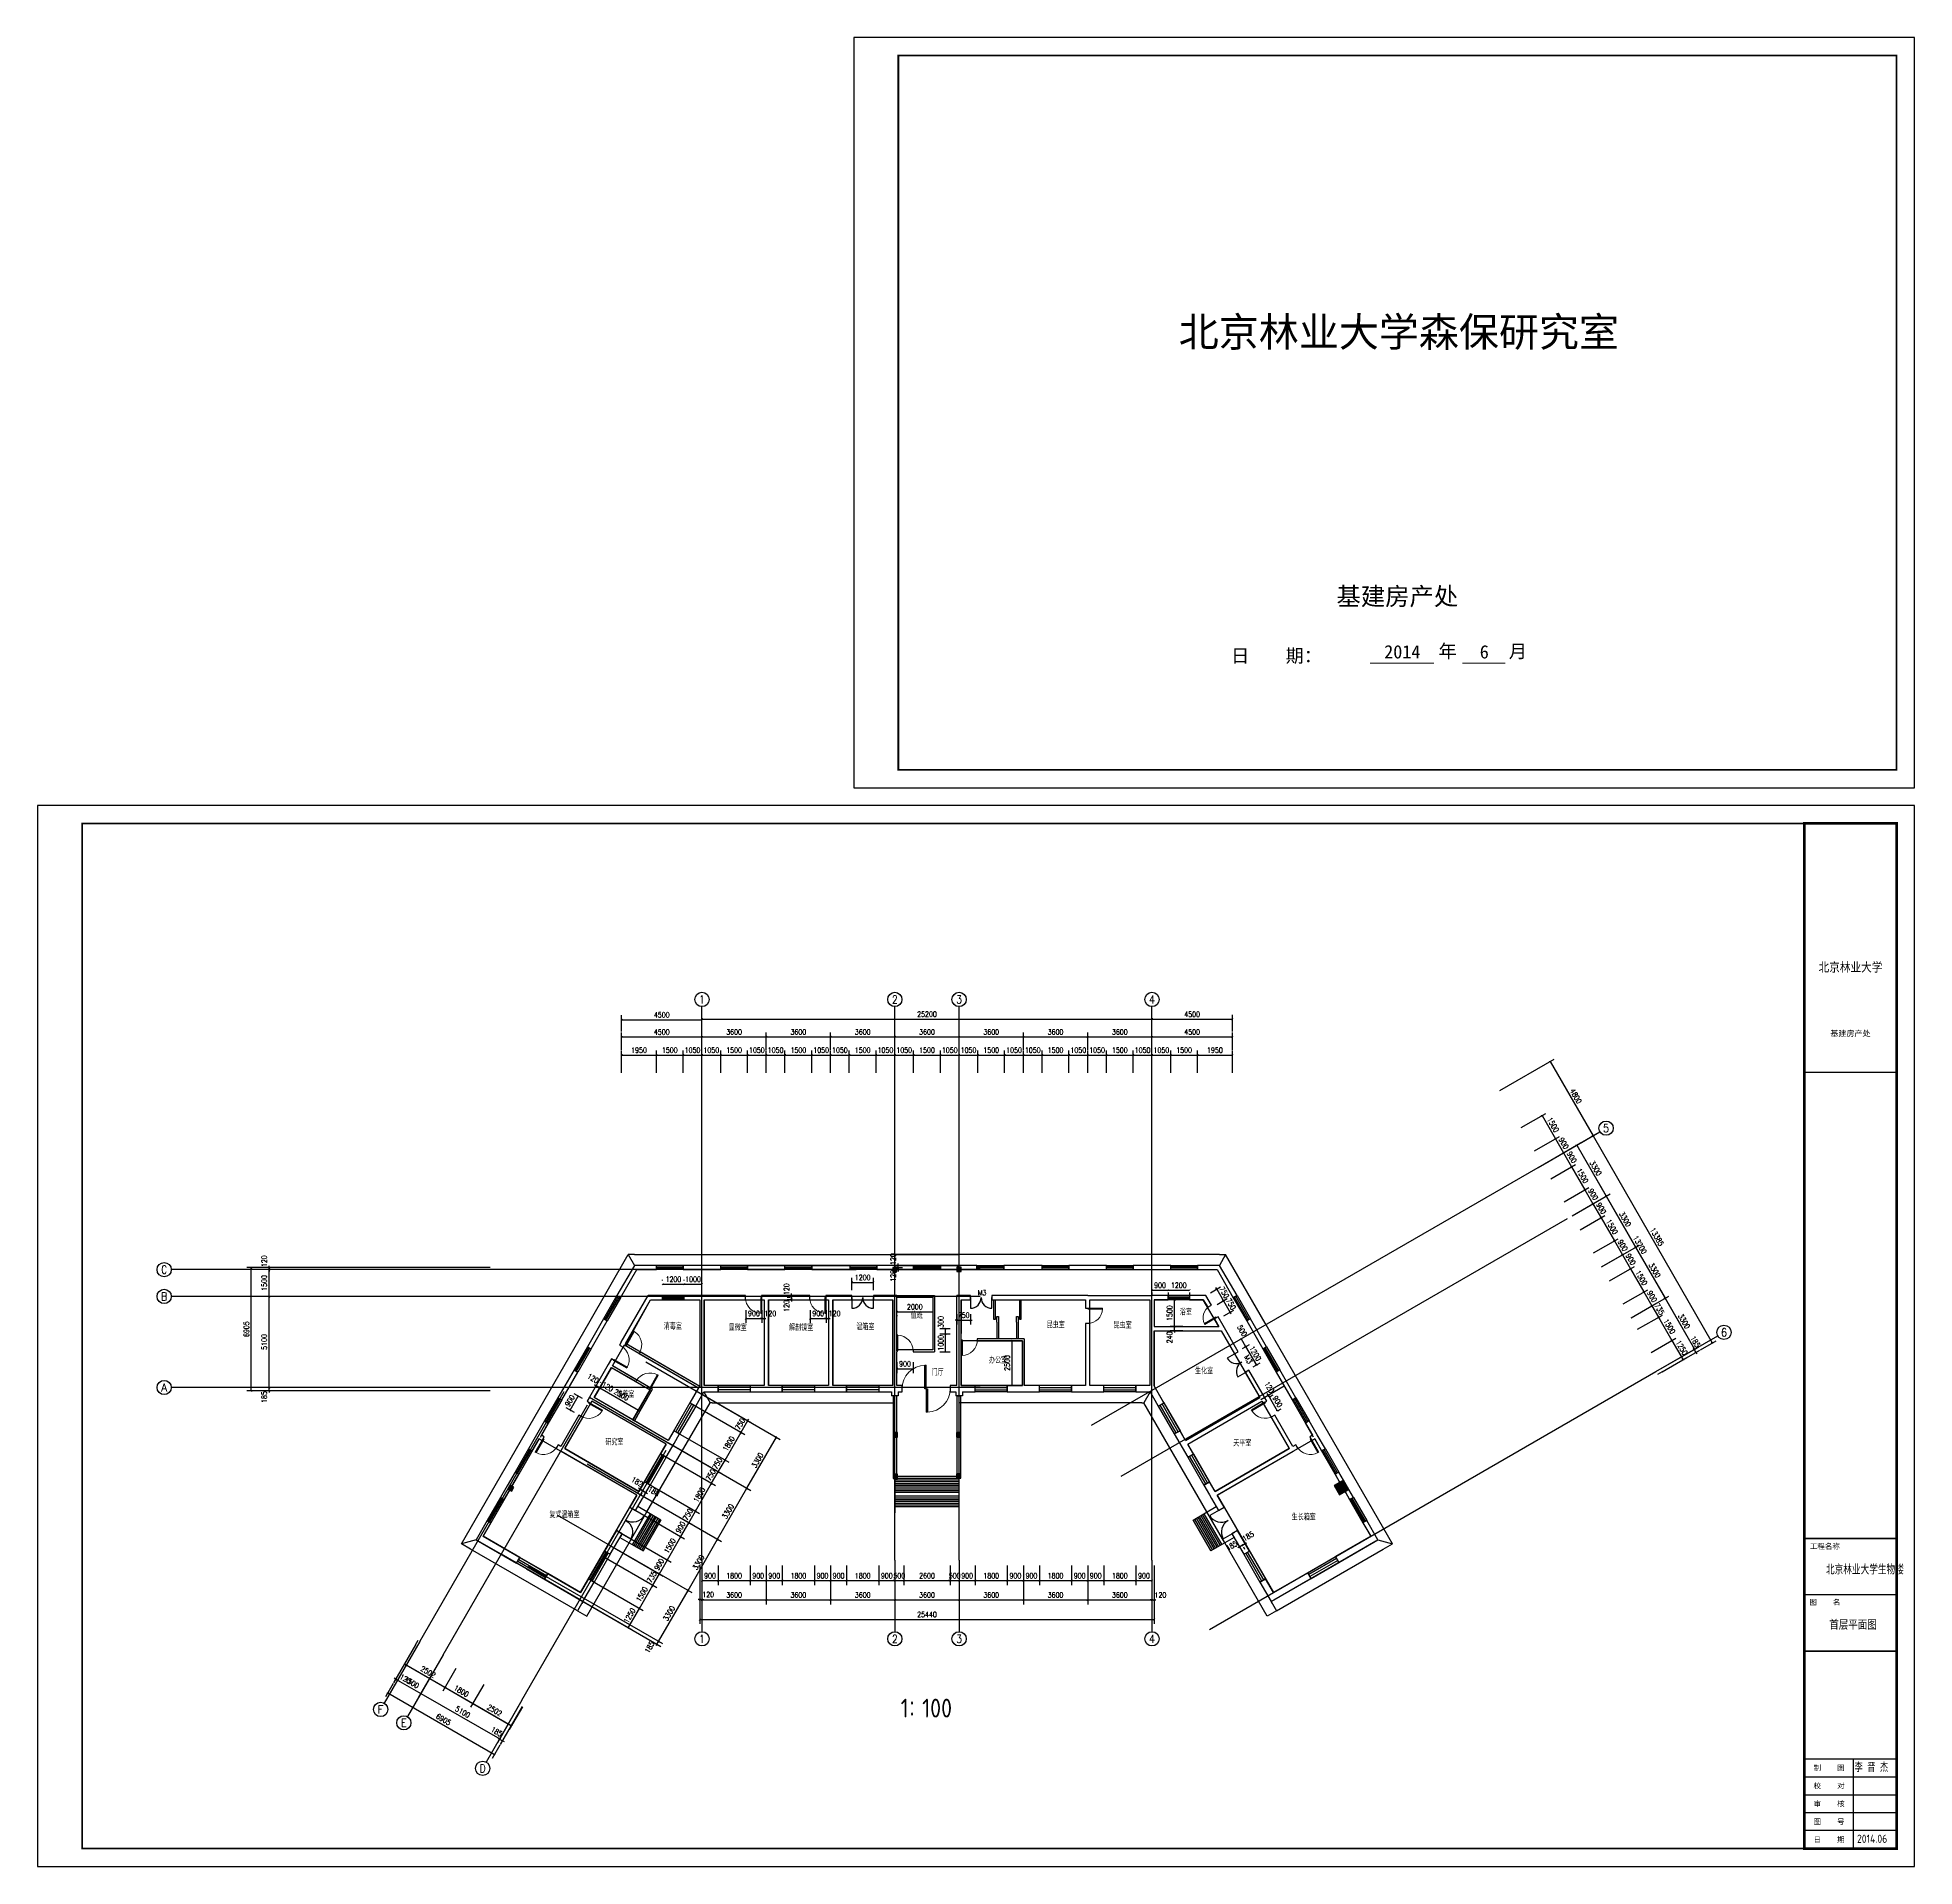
# Model space of a CAD drawing. Extents: x -7327 to 97773, y -14227 to 88173.
import ezdxf
from ezdxf.enums import TextEntityAlignment as Align

# ---------------------------------------------------------------- set-up
doc = ezdxf.new("R2010")
doc.units = 0
doc.header["$LTSCALE"] = 1000
doc.header["$MEASUREMENT"] = 0
for name, color, linetype in [('AXIS_TEXT', 7, 'Continuous'), ('body', 30, 'Continuous'), ('label', 7, 'Continuous'), ('name', 1, 'Continuous'), ('PUB_HATCH', 8, 'Continuous'), ('RM', 4, 'Continuous')]:
    doc.layers.add(name, color=color, linetype=linetype)
doc.styles.add('_TCH_AXIS', font='COMPLEX', dxfattribs={"bigfont": 'GBCBIG'})
doc.styles.add('_TCH_DIM_T3', font='SIMPLEX', dxfattribs={"width": 0.705882, "bigfont": 'GBCBIG'})
doc.styles.add('_TCH_SPACE', font='SIMPLEX', dxfattribs={"height": 5, "bigfont": 'GBCBIG'})
doc.styles.add('_TCH_WINDOW', font='SIMPLEX', dxfattribs={"bigfont": 'GBCBIG'})
doc.styles.add('COMPLEX', font='COMPLEX')
doc.styles.get("Standard").update_dxf_attribs({"font": 'gbenor.shx', "bigfont": 'gbcbig.shx'})
doc.styles.add('TQ-HT', font='simhei.ttf')
doc.styles.add('TQ-HTX', font='simhei.ttf', dxfattribs={"width": 0.85})
doc.styles.add('黑体', font='simhei.ttf')
doc.dimstyles.new('_TCH_ARCH&&100', dxfattribs={"dimtxt": 297.5, "dimasz": 100, "dimexe": 250, "dimexo": 300, "dimgap": 126.25, "dimtad": 1, "dimdec": 0, "dimzin": 0, "dimdsep": 46, "dimtxsty": '_TCH_DIM_T3', "dimblk": 'ARCHTICK', "dimcen": 0.09, "dimclrt": 7, "dimazin": 2, "dimtfac": 1, "dimtdec": 0, "dimtix": 1, "dimtmove": 2, "dimatfit": 3, "dimfxl": 1, "dimtolj": 1, "dimtzin": 0, "dimarcsym": 0})

# ---------------------------------------------------------------- blocks, each defined once
blk = doc.blocks.new('_ArchTick')
at = {"color": 0, "linetype": 'ByBlock', "const_width": 0.4}
blk.add_lwpolyline([(-0.5, -0.5), (0.5, 0.5)], dxfattribs=at)
blk = doc.blocks.new('*D7')
at = {"layer": 'Defpoints', "color": 0, "transparency": 16777216}
for p in [(59884, 3827), (60045, 3920), (60139, 3755)]:
    blk.add_point(p, dxfattribs=at)
at = {"layer": 'label', "color": 0, "lineweight": -2, "transparency": 16777216}
for p, q in [((59979, 3663), (59893, 3613)), ((59979, 3663), (60139, 3755)), ((60034, 3567), (60104, 3446)), ((60139, 3755), (60226, 3805)), ((60195, 3660), (60264, 3539))]:
    blk.add_line(p, q, dxfattribs=at)
at = {"layer": 'label', "color": 0, "lineweight": -2, "transparency": 16777216, "xscale": 100, "yscale": 100, "zscale": 100}
for p, rotation in [((59979, 3663), 30.00000000000021), ((60139, 3755), 210.0000000000002)]:
    blk.add_blockref('_ArchTick', p, dxfattribs=dict(at, rotation=rotation))
at = {"layer": 'label', "color": 7, "transparency": 16777216, "insert": (59539, 3726), "char_height": 297.5, "attachment_point": 5, "rotation": 30, "style": '_TCH_DIM_T3'}
blk.add_mtext('\\A1;185', dxfattribs=at)
blk = doc.blocks.new('*D8')
at = {"layer": 'Defpoints', "color": 0, "transparency": 16777216}
for p in [(60045, 3920), (60205, 4012), (60300, 3848)]:
    blk.add_point(p, dxfattribs=at)
at = {"layer": 'label', "color": 0, "lineweight": -2, "transparency": 16777216}
for p, q in [((60139, 3755), (60053, 3705)), ((60139, 3755), (60300, 3848)), ((60195, 3660), (60264, 3539)), ((60300, 3848), (60386, 3898)), ((60355, 3752), (60425, 3631))]:
    blk.add_line(p, q, dxfattribs=at)
at = {"layer": 'label', "color": 0, "lineweight": -2, "transparency": 16777216, "xscale": 100, "yscale": 100, "zscale": 100}
for p, rotation in [((60139, 3755), 30.00000000000021), ((60300, 3848), 210.0000000000002)]:
    blk.add_blockref('_ArchTick', p, dxfattribs=dict(at, rotation=rotation))
at = {"layer": 'label', "color": 7, "transparency": 16777216, "insert": (60465, 4261), "char_height": 297.5, "attachment_point": 5, "rotation": 30, "style": '_TCH_DIM_T3'}
blk.add_mtext('\\A1;185', dxfattribs=at)
blk = doc.blocks.new('*D9')
at = {"layer": 'Defpoints', "color": 0, "transparency": 16777216}
for p in [(82762, 14400), (84815, 14142), (83387, 13317)]:
    blk.add_point(p, dxfattribs=at)
at = {"layer": 'label', "color": 0, "lineweight": -2, "transparency": 16777216}
for p, q in [((83022, 14550), (84406, 15349)), ((84190, 15224), (84815, 14142)), ((83647, 13467), (85031, 14267))]:
    blk.add_line(p, q, dxfattribs=at)
at = {"layer": 'label', "color": 0, "lineweight": -2, "transparency": 16777216, "xscale": 100, "yscale": 100, "zscale": 100}
for p, rotation in [((84190, 15224), 120), ((84815, 14142), 300.0000000000001)]:
    blk.add_blockref('_ArchTick', p, dxfattribs=dict(at, rotation=rotation))
at = {"layer": 'label', "color": 7, "transparency": 16777216, "insert": (84740, 14820), "char_height": 297.5, "attachment_point": 5, "rotation": 300, "style": '_TCH_DIM_T3'}
blk.add_mtext('\\A1;1250', dxfattribs=at)
blk = doc.blocks.new('*D10')
at = {"layer": 'Defpoints', "color": 0, "transparency": 16777216}
for p in [(82012, 15699), (84190, 15224), (82762, 14400)]:
    blk.add_point(p, dxfattribs=at)
at = {"layer": 'label', "color": 0, "lineweight": -2, "transparency": 16777216}
for p, q in [((82272, 15849), (83656, 16648)), ((83440, 16523), (84190, 15224)), ((83022, 14550), (84406, 15349))]:
    blk.add_line(p, q, dxfattribs=at)
at = {"layer": 'label', "color": 0, "lineweight": -2, "transparency": 16777216, "xscale": 100, "yscale": 100, "zscale": 100}
for p, rotation in [((83440, 16523), 120), ((84190, 15224), 300.0000000000001)]:
    blk.add_blockref('_ArchTick', p, dxfattribs=dict(at, rotation=rotation))
at = {"layer": 'label', "color": 7, "transparency": 16777216, "insert": (84053, 16011), "char_height": 297.5, "attachment_point": 5, "rotation": 300, "style": '_TCH_DIM_T3'}
blk.add_mtext('\\A1;1500', dxfattribs=at)
blk = doc.blocks.new('*D11')
at = {"layer": 'Defpoints', "color": 0, "transparency": 16777216}
for p in [(81644, 16335), (83440, 16523), (82012, 15699)]:
    blk.add_point(p, dxfattribs=at)
at = {"layer": 'label', "color": 0, "lineweight": -2, "transparency": 16777216}
for p, q in [((81904, 16485), (83289, 17285)), ((83072, 17160), (83022, 17246)), ((83072, 17160), (83440, 16523)), ((82272, 15849), (83656, 16648)), ((83440, 16523), (83490, 16437))]:
    blk.add_line(p, q, dxfattribs=at)
at = {"layer": 'label', "color": 0, "lineweight": -2, "transparency": 16777216, "xscale": 100, "yscale": 100, "zscale": 100}
for p, rotation in [((83072, 17160), 300.0000000000002), ((83440, 16523), 120.0000000000002)]:
    blk.add_blockref('_ArchTick', p, dxfattribs=dict(at, rotation=rotation))
at = {"layer": 'label', "color": 7, "transparency": 16777216, "insert": (83494, 16979), "char_height": 297.5, "attachment_point": 5, "rotation": 300, "style": '_TCH_DIM_T3'}
blk.add_mtext('\\A1;735', dxfattribs=at)
blk = doc.blocks.new('*D12')
at = {"layer": 'Defpoints', "color": 0, "transparency": 16777216}
for p in [(81194, 17115), (83072, 17160), (81644, 16335)]:
    blk.add_point(p, dxfattribs=at)
at = {"layer": 'label', "color": 0, "lineweight": -2, "transparency": 16777216}
for p, q in [((81454, 17265), (82839, 18064)), ((82622, 17939), (83072, 17160)), ((81904, 16485), (83289, 17285))]:
    blk.add_line(p, q, dxfattribs=at)
at = {"layer": 'label', "color": 0, "lineweight": -2, "transparency": 16777216, "xscale": 100, "yscale": 100, "zscale": 100}
for p, rotation in [((82622, 17939), 120), ((83072, 17160), 300.0000000000001)]:
    blk.add_blockref('_ArchTick', p, dxfattribs=dict(at, rotation=rotation))
at = {"layer": 'label', "color": 7, "transparency": 16777216, "insert": (83085, 17687), "char_height": 297.5, "attachment_point": 5, "rotation": 300, "style": '_TCH_DIM_T3'}
blk.add_mtext('\\A1;900', dxfattribs=at)
blk = doc.blocks.new('*D13')
at = {"layer": 'Defpoints', "color": 0, "transparency": 16777216}
for p in [(80444, 18414), (82622, 17939), (81194, 17115)]:
    blk.add_point(p, dxfattribs=at)
at = {"layer": 'label', "color": 0, "lineweight": -2, "transparency": 16777216}
for p, q in [((80704, 18564), (82089, 19363)), ((81872, 19238), (82622, 17939)), ((81454, 17265), (82839, 18064))]:
    blk.add_line(p, q, dxfattribs=at)
at = {"layer": 'label', "color": 0, "lineweight": -2, "transparency": 16777216, "xscale": 100, "yscale": 100, "zscale": 100}
for p, rotation in [((81872, 19238), 120), ((82622, 17939), 300.0000000000001)]:
    blk.add_blockref('_ArchTick', p, dxfattribs=dict(at, rotation=rotation))
at = {"layer": 'label', "color": 7, "transparency": 16777216, "insert": (82485, 18726), "char_height": 297.5, "attachment_point": 5, "rotation": 300, "style": '_TCH_DIM_T3'}
blk.add_mtext('\\A1;1500', dxfattribs=at)
blk = doc.blocks.new('*D14')
at = {"layer": 'Defpoints', "color": 0, "transparency": 16777216}
for p in [(79994, 19193), (81872, 19238), (80444, 18414)]:
    blk.add_point(p, dxfattribs=at)
at = {"layer": 'label', "color": 0, "lineweight": -2, "transparency": 16777216}
for p, q in [((80254, 19343), (81639, 20143)), ((81422, 20018), (81872, 19238)), ((80704, 18564), (82089, 19363))]:
    blk.add_line(p, q, dxfattribs=at)
at = {"layer": 'label', "color": 0, "lineweight": -2, "transparency": 16777216, "xscale": 100, "yscale": 100, "zscale": 100}
for p, rotation in [((81422, 20018), 120), ((81872, 19238), 300.0000000000001)]:
    blk.add_blockref('_ArchTick', p, dxfattribs=dict(at, rotation=rotation))
at = {"layer": 'label', "color": 7, "transparency": 16777216, "insert": (81885, 19765), "char_height": 297.5, "attachment_point": 5, "rotation": 300, "style": '_TCH_DIM_T3'}
blk.add_mtext('\\A1;900', dxfattribs=at)
blk = doc.blocks.new('*D15')
at = {"layer": 'Defpoints', "color": 0, "transparency": 16777216}
for p in [(79544, 19973), (81422, 20018), (79994, 19193)]:
    blk.add_point(p, dxfattribs=at)
at = {"layer": 'label', "color": 0, "lineweight": -2, "transparency": 16777216}
for p, q in [((79804, 20123), (81189, 20922)), ((80254, 19343), (81639, 20143)), ((80972, 20797), (81422, 20018))]:
    blk.add_line(p, q, dxfattribs=at)
at = {"layer": 'label', "color": 0, "lineweight": -2, "transparency": 16777216, "xscale": 100, "yscale": 100, "zscale": 100}
for p, rotation in [((80972, 20797), 120), ((81422, 20018), 300.0000000000001)]:
    blk.add_blockref('_ArchTick', p, dxfattribs=dict(at, rotation=rotation))
at = {"layer": 'label', "color": 7, "transparency": 16777216, "insert": (81435, 20545), "char_height": 297.5, "attachment_point": 5, "rotation": 300, "style": '_TCH_DIM_T3'}
blk.add_mtext('\\A1;900', dxfattribs=at)
blk = doc.blocks.new('*D16')
at = {"layer": 'Defpoints', "color": 0, "transparency": 16777216}
for p in [(78794, 21272), (79544, 19973), (80972, 20797)]:
    blk.add_point(p, dxfattribs=at)
at = {"layer": 'label', "color": 0, "lineweight": -2, "transparency": 16777216}
for p, q in [((79054, 21422), (80439, 22221)), ((80222, 22096), (80972, 20797)), ((79804, 20123), (81189, 20922))]:
    blk.add_line(p, q, dxfattribs=at)
at = {"layer": 'label', "color": 0, "lineweight": -2, "transparency": 16777216, "xscale": 100, "yscale": 100, "zscale": 100}
for p, rotation in [((80222, 22096), 120), ((80972, 20797), 300.0000000000001)]:
    blk.add_blockref('_ArchTick', p, dxfattribs=dict(at, rotation=rotation))
at = {"layer": 'label', "color": 7, "transparency": 16777216, "insert": (80835, 21584), "char_height": 297.5, "attachment_point": 5, "rotation": 300, "style": '_TCH_DIM_T3'}
blk.add_mtext('\\A1;1500', dxfattribs=at)
blk = doc.blocks.new('*D17')
at = {"layer": 'Defpoints', "color": 0, "transparency": 16777216}
for p in [(80222, 22096), (78344, 22051), (78794, 21272)]:
    blk.add_point(p, dxfattribs=at)
at = {"layer": 'label', "color": 0, "lineweight": -2, "transparency": 16777216}
for p, q in [((78604, 22201), (79989, 23001)), ((79054, 21422), (80439, 22221)), ((79772, 22876), (80222, 22096))]:
    blk.add_line(p, q, dxfattribs=at)
at = {"layer": 'label', "color": 0, "lineweight": -2, "transparency": 16777216, "xscale": 100, "yscale": 100, "zscale": 100}
for p, rotation in [((79772, 22876), 120), ((80222, 22096), 300.0000000000001)]:
    blk.add_blockref('_ArchTick', p, dxfattribs=dict(at, rotation=rotation))
at = {"layer": 'label', "color": 7, "transparency": 16777216, "insert": (80235, 22623), "char_height": 297.5, "attachment_point": 5, "rotation": 300, "style": '_TCH_DIM_T3'}
blk.add_mtext('\\A1;900', dxfattribs=at)
blk = doc.blocks.new('*D18')
at = {"layer": 'Defpoints', "color": 0, "transparency": 16777216}
for p in [(77894, 22831), (79772, 22876), (78344, 22051)]:
    blk.add_point(p, dxfattribs=at)
at = {"layer": 'label', "color": 0, "lineweight": -2, "transparency": 16777216}
for p, q in [((78154, 22981), (79539, 23780)), ((79322, 23655), (79772, 22876)), ((78604, 22201), (79989, 23001))]:
    blk.add_line(p, q, dxfattribs=at)
at = {"layer": 'label', "color": 0, "lineweight": -2, "transparency": 16777216, "xscale": 100, "yscale": 100, "zscale": 100}
for p, rotation in [((79322, 23655), 120), ((79772, 22876), 300.0000000000001)]:
    blk.add_blockref('_ArchTick', p, dxfattribs=dict(at, rotation=rotation))
at = {"layer": 'label', "color": 7, "transparency": 16777216, "insert": (79785, 23403), "char_height": 297.5, "attachment_point": 5, "rotation": 300, "style": '_TCH_DIM_T3'}
blk.add_mtext('\\A1;900', dxfattribs=at)
blk = doc.blocks.new('*D19')
at = {"layer": 'Defpoints', "color": 0, "transparency": 16777216}
for p in [(77144, 24130), (79322, 23655), (77894, 22831)]:
    blk.add_point(p, dxfattribs=at)
at = {"layer": 'label', "color": 0, "lineweight": -2, "transparency": 16777216}
for p, q in [((77404, 24280), (78789, 25079)), ((78572, 24954), (79322, 23655)), ((78154, 22981), (79539, 23780))]:
    blk.add_line(p, q, dxfattribs=at)
at = {"layer": 'label', "color": 0, "lineweight": -2, "transparency": 16777216, "xscale": 100, "yscale": 100, "zscale": 100}
for p, rotation in [((78572, 24954), 120), ((79322, 23655), 299.9999999999999)]:
    blk.add_blockref('_ArchTick', p, dxfattribs=dict(at, rotation=rotation))
at = {"layer": 'label', "color": 7, "transparency": 16777216, "insert": (79185, 24442), "char_height": 297.5, "attachment_point": 5, "rotation": 300, "style": '_TCH_DIM_T3'}
blk.add_mtext('\\A1;1500', dxfattribs=at)
blk = doc.blocks.new('*D20')
at = {"layer": 'Defpoints', "color": 0, "transparency": 16777216}
for p in [(76694, 24909), (78572, 24954), (77144, 24130)]:
    blk.add_point(p, dxfattribs=at)
at = {"layer": 'label', "color": 0, "lineweight": -2, "transparency": 16777216}
for p, q in [((76954, 25059), (78339, 25858)), ((78122, 25733), (78572, 24954)), ((77404, 24280), (78789, 25079))]:
    blk.add_line(p, q, dxfattribs=at)
at = {"layer": 'label', "color": 0, "lineweight": -2, "transparency": 16777216, "xscale": 100, "yscale": 100, "zscale": 100}
for p, rotation in [((78122, 25733), 120.0000000000001), ((78572, 24954), 300.0000000000002)]:
    blk.add_blockref('_ArchTick', p, dxfattribs=dict(at, rotation=rotation))
at = {"layer": 'label', "color": 7, "transparency": 16777216, "insert": (78585, 25481), "char_height": 297.5, "attachment_point": 5, "rotation": 300, "style": '_TCH_DIM_T3'}
blk.add_mtext('\\A1;900', dxfattribs=at)
blk = doc.blocks.new('*D21')
at = {"layer": 'Defpoints', "color": 0, "transparency": 16777216}
for p in [(76244, 25689), (78122, 25733), (76694, 24909)]:
    blk.add_point(p, dxfattribs=at)
at = {"layer": 'label', "color": 0, "lineweight": -2, "transparency": 16777216}
for p, q in [((76504, 25839), (77889, 26638)), ((77672, 26513), (78122, 25733)), ((76954, 25059), (78339, 25858))]:
    blk.add_line(p, q, dxfattribs=at)
at = {"layer": 'label', "color": 0, "lineweight": -2, "transparency": 16777216, "xscale": 100, "yscale": 100, "zscale": 100}
for p, rotation in [((77672, 26513), 120), ((78122, 25733), 300.0000000000001)]:
    blk.add_blockref('_ArchTick', p, dxfattribs=dict(at, rotation=rotation))
at = {"layer": 'label', "color": 7, "transparency": 16777216, "insert": (78135, 26261), "char_height": 297.5, "attachment_point": 5, "rotation": 300, "style": '_TCH_DIM_T3'}
blk.add_mtext('\\A1;900', dxfattribs=at)
blk = doc.blocks.new('*D22')
at = {"layer": 'Defpoints', "color": 0, "transparency": 16777216}
for p in [(75494, 26988), (77672, 26513), (76244, 25689)]:
    blk.add_point(p, dxfattribs=at)
at = {"layer": 'label', "color": 0, "lineweight": -2, "transparency": 16777216}
for p, q in [((75754, 27138), (77139, 27937)), ((76922, 27812), (77672, 26513)), ((76504, 25839), (77889, 26638))]:
    blk.add_line(p, q, dxfattribs=at)
at = {"layer": 'label', "color": 0, "lineweight": -2, "transparency": 16777216, "xscale": 100, "yscale": 100, "zscale": 100}
for p, rotation in [((76922, 27812), 120), ((77672, 26513), 300.0000000000001)]:
    blk.add_blockref('_ArchTick', p, dxfattribs=dict(at, rotation=rotation))
at = {"layer": 'label', "color": 7, "transparency": 16777216, "insert": (77535, 27300), "char_height": 297.5, "attachment_point": 5, "rotation": 300, "style": '_TCH_DIM_T3'}
blk.add_mtext('\\A1;1500', dxfattribs=at)
blk = doc.blocks.new('*D23')
at = {"layer": 'Defpoints', "color": 0, "transparency": 16777216}
for p in [(78859, 26159), (86449, 15084), (85535, 14557)]:
    blk.add_point(p, dxfattribs=at)
at = {"layer": 'label', "color": 0, "lineweight": -2, "transparency": 16777216}
for p, q in [((79119, 26309), (79991, 26810)), ((79774, 26685), (86449, 15084)), ((85795, 14707), (86666, 15208))]:
    blk.add_line(p, q, dxfattribs=at)
at = {"layer": 'label', "color": 0, "lineweight": -2, "transparency": 16777216, "xscale": 100, "yscale": 100, "zscale": 100}
for p, rotation in [((79774, 26685), 119.9150523722669), ((86449, 15084), 299.9150523722668)]:
    blk.add_blockref('_ArchTick', p, dxfattribs=dict(at, rotation=rotation))
at = {"layer": 'label', "color": 7, "transparency": 16777216, "insert": (83350, 21022), "char_height": 297.5, "attachment_point": 5, "rotation": 299.91505, "style": '_TCH_DIM_T3'}
blk.add_mtext('\\A1;13385', dxfattribs=at)
blk = doc.blocks.new('*D24')
at = {"layer": 'Defpoints', "color": 0, "transparency": 16777216}
for p in [(85535, 14557), (83294, 13478), (83387, 13317)]:
    blk.add_point(p, dxfattribs=at)
at = {"layer": 'label', "color": 0, "lineweight": -2, "transparency": 16777216}
for p, q in [((83554, 13628), (85659, 14843)), ((85442, 14718), (85392, 14804)), ((85442, 14718), (85535, 14557)), ((83647, 13467), (85751, 14682)), ((85535, 14557), (85585, 14471))]:
    blk.add_line(p, q, dxfattribs=at)
at = {"layer": 'label', "color": 0, "lineweight": -2, "transparency": 16777216, "xscale": 100, "yscale": 100, "zscale": 100}
for p, rotation in [((85442, 14718), 300.0000000000002), ((85535, 14557), 120.0000000000002)]:
    blk.add_blockref('_ArchTick', p, dxfattribs=dict(at, rotation=rotation))
at = {"layer": 'label', "color": 7, "transparency": 16777216, "insert": (85505, 15158), "char_height": 297.5, "attachment_point": 5, "rotation": 300, "style": '_TCH_DIM_T3'}
blk.add_mtext('\\A1;185', dxfattribs=at)
blk = doc.blocks.new('*D25')
at = {"layer": 'Defpoints', "color": 0, "transparency": 16777216}
for p in [(74294, 29066), (79773, 26687), (76694, 24909)]:
    blk.add_point(p, dxfattribs=at)
at = {"layer": 'label', "color": 0, "lineweight": -2, "transparency": 16777216}
for p, q in [((74554, 29216), (77590, 30969)), ((77373, 30844), (79773, 26687)), ((76954, 25059), (79990, 26812))]:
    blk.add_line(p, q, dxfattribs=at)
at = {"layer": 'label', "color": 0, "lineweight": -2, "transparency": 16777216, "xscale": 100, "yscale": 100, "zscale": 100}
for p, rotation in [((77373, 30844), 120), ((79773, 26687), 300.0000000000001)]:
    blk.add_blockref('_ArchTick', p, dxfattribs=dict(at, rotation=rotation))
at = {"layer": 'label', "color": 7, "transparency": 16777216, "insert": (78811, 28903), "char_height": 297.5, "attachment_point": 5, "rotation": 300, "style": '_TCH_DIM_T3'}
blk.add_mtext('\\A1;4800', dxfattribs=at)
blk = doc.blocks.new('*D26')
at = {"layer": 'Defpoints', "color": 0, "transparency": 16777216}
for p in [(76694, 24909), (85459, 14728), (83294, 13478)]:
    blk.add_point(p, dxfattribs=at)
at = {"layer": 'label', "color": 0, "lineweight": -2, "transparency": 16777216}
for p, q in [((76954, 25059), (79076, 26284)), ((78859, 26159), (85459, 14728)), ((83554, 13628), (85676, 14853))]:
    blk.add_line(p, q, dxfattribs=at)
at = {"layer": 'label', "color": 0, "lineweight": -2, "transparency": 16777216, "xscale": 100, "yscale": 100, "zscale": 100}
for p, rotation in [((78859, 26159), 120), ((85459, 14728), 300.0000000000001)]:
    blk.add_blockref('_ArchTick', p, dxfattribs=dict(at, rotation=rotation))
at = {"layer": 'label', "color": 7, "transparency": 16777216, "insert": (82398, 20581), "char_height": 297.5, "attachment_point": 5, "rotation": 300, "style": '_TCH_DIM_T3'}
blk.add_mtext('\\A1;13200', dxfattribs=at)
blk = doc.blocks.new('*D27')
at = {"layer": 'Defpoints', "color": 0, "transparency": 16777216}
for p in [(26499, 7044), (26573, 6807), (26657, 6952)]:
    blk.add_point(p, dxfattribs=at)
at = {"layer": 'label', "color": 0, "lineweight": -2, "transparency": 16777216}
for p, q in [((26349, 6784), (26290, 6682)), ((26415, 6898), (26329, 6948)), ((26415, 6898), (26573, 6807)), ((26507, 6693), (26448, 6591)), ((26573, 6807), (26660, 6757))]:
    blk.add_line(p, q, dxfattribs=at)
at = {"layer": 'label', "color": 0, "lineweight": -2, "transparency": 16777216, "xscale": 100, "yscale": 100, "zscale": 100}
for p, rotation in [((26415, 6898), 330.0000000000004), ((26573, 6807), 150.0000000000004)]:
    blk.add_blockref('_ArchTick', p, dxfattribs=dict(at, rotation=rotation))
at = {"layer": 'label', "color": 7, "transparency": 16777216, "insert": (26250, 7312), "char_height": 297.5, "attachment_point": 5, "rotation": 330, "style": '_TCH_DIM_T3'}
blk.add_mtext('\\A1;182', dxfattribs=at)
blk = doc.blocks.new('*D28')
at = {"layer": 'Defpoints', "color": 0, "transparency": 16777216}
for p in [(26657, 6952), (26736, 6713), (26820, 6859)]:
    blk.add_point(p, dxfattribs=at)
at = {"layer": 'label', "color": 0, "lineweight": -2, "transparency": 16777216}
for p, q in [((26507, 6693), (26448, 6591)), ((26573, 6807), (26487, 6857)), ((26573, 6807), (26736, 6713)), ((26670, 6599), (26611, 6497)), ((26736, 6713), (26822, 6663))]:
    blk.add_line(p, q, dxfattribs=at)
at = {"layer": 'label', "color": 0, "lineweight": -2, "transparency": 16777216, "xscale": 100, "yscale": 100, "zscale": 100}
for p, rotation in [((26573, 6807), 330.0000000000005), ((26736, 6713), 150.0000000000004)]:
    blk.add_blockref('_ArchTick', p, dxfattribs=dict(at, rotation=rotation))
at = {"layer": 'label', "color": 7, "transparency": 16777216, "insert": (27176, 6777), "char_height": 297.5, "attachment_point": 5, "rotation": 330, "style": '_TCH_DIM_T3'}
blk.add_mtext('\\A1;188', dxfattribs=at)
blk = doc.blocks.new('*D29')
at = {"layer": 'Defpoints', "color": 0, "transparency": 16777216}
for p in [(40373, 19309), (40373, 19189), (40861, 19309)]:
    blk.add_point(p, dxfattribs=at)
at = {"layer": 'label', "color": 0, "lineweight": -2, "transparency": 16777216}
for p, q in [((40673, 19309), (41111, 19309)), ((40673, 19189), (41111, 19189)), ((40861, 19309), (40861, 19409)), ((40861, 19189), (40861, 19309)), ((40861, 19189), (40861, 19089))]:
    blk.add_line(p, q, dxfattribs=at)
at = {"layer": 'label', "color": 0, "lineweight": -2, "transparency": 16777216, "xscale": 100, "yscale": 100, "zscale": 100}
for p, rotation in [((40861, 19309), 270), ((40861, 19189), 90)]:
    blk.add_blockref('_ArchTick', p, dxfattribs=dict(at, rotation=rotation))
at = {"layer": 'label', "color": 7, "transparency": 16777216, "insert": (40586, 18839), "char_height": 297.5, "attachment_point": 5, "rotation": 90, "style": '_TCH_DIM_T3'}
blk.add_mtext('\\A1;120', dxfattribs=at)
blk = doc.blocks.new('*D30')
at = {"layer": 'Defpoints', "color": 0, "transparency": 16777216}
for p in [(40373, 19429), (40373, 19309), (40861, 19429)]:
    blk.add_point(p, dxfattribs=at)
at = {"layer": 'label', "color": 0, "lineweight": -2, "transparency": 16777216}
for p, q in [((40673, 19429), (41111, 19429)), ((40673, 19309), (41111, 19309)), ((40861, 19429), (40861, 19529)), ((40861, 19309), (40861, 19429)), ((40861, 19309), (40861, 19209))]:
    blk.add_line(p, q, dxfattribs=at)
at = {"layer": 'label', "color": 0, "lineweight": -2, "transparency": 16777216, "xscale": 100, "yscale": 100, "zscale": 100}
for p, rotation in [((40861, 19429), 270), ((40861, 19309), 90)]:
    blk.add_blockref('_ArchTick', p, dxfattribs=dict(at, rotation=rotation))
at = {"layer": 'label', "color": 7, "transparency": 16777216, "insert": (40586, 19779), "char_height": 297.5, "attachment_point": 5, "rotation": 90, "style": '_TCH_DIM_T3'}
blk.add_mtext('\\A1;120', dxfattribs=at)
blk = doc.blocks.new('*D31')
at = {"layer": 'Defpoints', "color": 0, "transparency": 16777216}
for p in [(14084, -1624), (16251, -2875), (15488, -4197)]:
    blk.add_point(p, dxfattribs=at)
at = {"layer": 'label', "color": 0, "lineweight": -2, "transparency": 16777216}
for p, q in [((13934, -1884), (13196, -3163)), ((13321, -2946), (15488, -4197)), ((16101, -3135), (15363, -4414))]:
    blk.add_line(p, q, dxfattribs=at)
at = {"layer": 'label', "color": 0, "lineweight": -2, "transparency": 16777216, "xscale": 100, "yscale": 100, "zscale": 100}
for p, rotation in [((13321, -2946), 150), ((15488, -4197), 330.0000000000001)]:
    blk.add_blockref('_ArchTick', p, dxfattribs=dict(at, rotation=rotation))
at = {"layer": 'label', "color": 7, "transparency": 16777216, "insert": (14542, -3334), "char_height": 297.5, "attachment_point": 5, "rotation": 330, "style": '_TCH_DIM_T3'}
blk.add_mtext('\\A1;2502', dxfattribs=at)
blk = doc.blocks.new('*D32')
at = {"layer": 'Defpoints', "color": 0, "transparency": 16777216}
for p in [(16251, -2875), (17810, -3775), (17047, -5097)]:
    blk.add_point(p, dxfattribs=at)
at = {"layer": 'label', "color": 0, "lineweight": -2, "transparency": 16777216}
for p, q in [((16101, -3135), (15363, -4414)), ((15488, -4197), (17047, -5097)), ((17660, -4035), (16922, -5314))]:
    blk.add_line(p, q, dxfattribs=at)
at = {"layer": 'label', "color": 0, "lineweight": -2, "transparency": 16777216, "xscale": 100, "yscale": 100, "zscale": 100}
for p, rotation in [((15488, -4197), 150.0000000000001), ((17047, -5097), 330.0000000000001)]:
    blk.add_blockref('_ArchTick', p, dxfattribs=dict(at, rotation=rotation))
at = {"layer": 'label', "color": 7, "transparency": 16777216, "insert": (16405, -4409), "char_height": 297.5, "attachment_point": 5, "rotation": 330, "style": '_TCH_DIM_T3'}
blk.add_mtext('\\A1;1800', dxfattribs=at)
blk = doc.blocks.new('*D33')
at = {"layer": 'Defpoints', "color": 0, "transparency": 16777216}
for p in [(17810, -3775), (19977, -5026), (19213, -6348)]:
    blk.add_point(p, dxfattribs=at)
at = {"layer": 'label', "color": 0, "lineweight": -2, "transparency": 16777216}
for p, q in [((17660, -4035), (16922, -5314)), ((17047, -5097), (19213, -6348)), ((19827, -5286), (19088, -6565))]:
    blk.add_line(p, q, dxfattribs=at)
at = {"layer": 'label', "color": 0, "lineweight": -2, "transparency": 16777216, "xscale": 100, "yscale": 100, "zscale": 100}
for p, rotation in [((17047, -5097), 150.0000000000001), ((19213, -6348), 330.0000000000001)]:
    blk.add_blockref('_ArchTick', p, dxfattribs=dict(at, rotation=rotation))
at = {"layer": 'label', "color": 7, "transparency": 16777216, "insert": (18267, -5485), "char_height": 297.5, "attachment_point": 5, "rotation": 330, "style": '_TCH_DIM_T3'}
blk.add_mtext('\\A1;2502', dxfattribs=at)
blk = doc.blocks.new('*D34')
at = {"layer": 'Defpoints', "color": 0, "transparency": 16777216}
for p in [(12728, -3732), (18708, -7185), (18260, -7961)]:
    blk.add_point(p, dxfattribs=at)
at = {"layer": 'label', "color": 0, "lineweight": -2, "transparency": 16777216}
for p, q in [((12578, -3992), (12155, -4725)), ((12280, -4509), (18260, -7961)), ((18558, -7445), (18135, -8178))]:
    blk.add_line(p, q, dxfattribs=at)
at = {"layer": 'label', "color": 0, "lineweight": -2, "transparency": 16777216, "xscale": 100, "yscale": 100, "zscale": 100}
for p, rotation in [((12280, -4509), 149.9999999999999), ((18260, -7961), 329.9999999999999)]:
    blk.add_blockref('_ArchTick', p, dxfattribs=dict(at, rotation=rotation))
at = {"layer": 'label', "color": 7, "transparency": 16777216, "insert": (15408, -5997), "char_height": 297.5, "attachment_point": 5, "rotation": 330, "style": '_TCH_DIM_T3'}
blk.add_mtext('\\A1;6905', dxfattribs=at)
blk = doc.blocks.new('*D35')
at = {"layer": 'Defpoints', "color": 0, "transparency": 16777216}
for p in [(19800, -4924), (19960, -5017), (18708, -7185)]:
    blk.add_point(p, dxfattribs=at)
at = {"layer": 'label', "color": 0, "lineweight": -2, "transparency": 16777216}
for p, q in [((19650, -5184), (18423, -7309)), ((19810, -5277), (18583, -7401)), ((18548, -7092), (18462, -7042)), ((18548, -7092), (18708, -7185)), ((18708, -7185), (18795, -7235))]:
    blk.add_line(p, q, dxfattribs=at)
at = {"layer": 'label', "color": 0, "lineweight": -2, "transparency": 16777216, "xscale": 100, "yscale": 100, "zscale": 100}
for p, rotation in [((18548, -7092), 330.0000000000001), ((18708, -7185), 150.0000000000001)]:
    blk.add_blockref('_ArchTick', p, dxfattribs=dict(at, rotation=rotation))
at = {"layer": 'label', "color": 7, "transparency": 16777216, "insert": (18383, -6679), "char_height": 297.5, "attachment_point": 5, "rotation": 330, "style": '_TCH_DIM_T3'}
blk.add_mtext('\\A1;185', dxfattribs=at)
blk = doc.blocks.new('*D36')
at = {"layer": 'Defpoints', "color": 0, "transparency": 16777216}
for p in [(13980, -1564), (14084, -1624), (12833, -3792)]:
    blk.add_point(p, dxfattribs=at)
at = {"layer": 'label', "color": 0, "lineweight": -2, "transparency": 16777216}
for p, q in [((13830, -1824), (12604, -3948)), ((13934, -1884), (12708, -4008)), ((12729, -3732), (12642, -3682)), ((12729, -3732), (12833, -3792)), ((12833, -3792), (12919, -3842))]:
    blk.add_line(p, q, dxfattribs=at)
at = {"layer": 'label', "color": 0, "lineweight": -2, "transparency": 16777216, "xscale": 100, "yscale": 100, "zscale": 100}
for p, rotation in [((12729, -3732), 329.9999999999999), ((12833, -3792), 149.9999999999999)]:
    blk.add_blockref('_ArchTick', p, dxfattribs=dict(at, rotation=rotation))
at = {"layer": 'label', "color": 7, "transparency": 16777216, "insert": (13273, -3728), "char_height": 297.5, "attachment_point": 5, "rotation": 330, "style": '_TCH_DIM_T3'}
blk.add_mtext('\\A1;120', dxfattribs=at)
blk = doc.blocks.new('*D37')
at = {"layer": 'Defpoints', "color": 0, "transparency": 16777216}
for p in [(15383, -2374), (19800, -4924), (18550, -7089)]:
    blk.add_point(p, dxfattribs=at)
at = {"layer": 'label', "color": 0, "lineweight": -2, "transparency": 16777216}
for p, q in [((15233, -2634), (14008, -4756)), ((14133, -4539), (18550, -7089)), ((19650, -5184), (18425, -7306))]:
    blk.add_line(p, q, dxfattribs=at)
at = {"layer": 'label', "color": 0, "lineweight": -2, "transparency": 16777216, "xscale": 100, "yscale": 100, "zscale": 100}
for p, rotation in [((14133, -4539), 150), ((18550, -7089), 329.9999999999999)]:
    blk.add_blockref('_ArchTick', p, dxfattribs=dict(at, rotation=rotation))
at = {"layer": 'label', "color": 7, "transparency": 16777216, "insert": (16479, -5576), "char_height": 297.5, "attachment_point": 5, "rotation": 330, "style": '_TCH_DIM_T3'}
blk.add_mtext('\\A1;5100', dxfattribs=at)
blk = doc.blocks.new('*D38')
at = {"layer": 'Defpoints', "color": 0, "transparency": 16777216}
for p in [(14084, -1624), (15383, -2374), (14133, -4539)]:
    blk.add_point(p, dxfattribs=at)
at = {"layer": 'label', "color": 0, "lineweight": -2, "transparency": 16777216}
for p, q in [((13934, -1884), (12709, -4006)), ((15233, -2634), (14008, -4756)), ((12834, -3789), (14133, -4539))]:
    blk.add_line(p, q, dxfattribs=at)
at = {"layer": 'label', "color": 0, "lineweight": -2, "transparency": 16777216, "xscale": 100, "yscale": 100, "zscale": 100}
for p, rotation in [((12834, -3789), 150), ((14133, -4539), 329.9999999999999)]:
    blk.add_blockref('_ArchTick', p, dxfattribs=dict(at, rotation=rotation))
at = {"layer": 'label', "color": 7, "transparency": 16777216, "insert": (13621, -3926), "char_height": 297.5, "attachment_point": 5, "rotation": 330, "style": '_TCH_DIM_T3'}
blk.add_mtext('\\A1;1500', dxfattribs=at)
blk = doc.blocks.new('*D39')
at = {"layer": 'Defpoints', "color": 0, "transparency": 16777216}
for p in [(47247, 15209), (47402, 15209), (47402, 12709)]:
    blk.add_point(p, dxfattribs=at)
at = {"layer": 'label', "color": 0, "lineweight": -2, "transparency": 16777216}
for p, q in [((47102, 15209), (46997, 15209)), ((47247, 12709), (47247, 15209)), ((47102, 12709), (46997, 12709))]:
    blk.add_line(p, q, dxfattribs=at)
at = {"layer": 'label', "color": 0, "lineweight": -2, "transparency": 16777216, "xscale": 100, "yscale": 100, "zscale": 100}
for p, rotation in [((47247, 15209), 90), ((47247, 12709), 270)]:
    blk.add_blockref('_ArchTick', p, dxfattribs=dict(at, rotation=rotation))
at = {"layer": 'label', "color": 7, "transparency": 16777216, "insert": (46972, 13959), "char_height": 297.5, "attachment_point": 5, "rotation": 90, "style": '_TCH_DIM_T3'}
blk.add_mtext('\\A1;2500', dxfattribs=at)
blk = doc.blocks.new('*D40')
at = {"layer": 'Defpoints', "color": 0, "transparency": 16777216}
for p in [(61381, 12044), (61441, 11940), (61645, 12058)]:
    blk.add_point(p, dxfattribs=at)
at = {"layer": 'label', "color": 0, "lineweight": -2, "transparency": 16777216}
for p, q in [((61585, 12162), (61535, 12248)), ((61585, 12162), (61645, 12058)), ((61641, 12194), (61802, 12287)), ((61645, 12058), (61695, 11971)), ((61701, 12090), (61862, 12183))]:
    blk.add_line(p, q, dxfattribs=at)
at = {"layer": 'label', "color": 0, "lineweight": -2, "transparency": 16777216, "xscale": 100, "yscale": 100, "zscale": 100}
for p, rotation in [((61585, 12162), 299.9999999999998), ((61645, 12058), 119.9999999999999)]:
    blk.add_blockref('_ArchTick', p, dxfattribs=dict(at, rotation=rotation))
at = {"layer": 'label', "color": 7, "transparency": 16777216, "insert": (61648, 12602), "char_height": 297.5, "attachment_point": 5, "rotation": 300, "style": '_TCH_DIM_T3'}
blk.add_mtext('\\A1;120', dxfattribs=at)
blk = doc.blocks.new('*D41')
at = {"layer": 'Defpoints', "color": 0, "transparency": 16777216}
for p in [(61441, 11940), (61891, 11161), (62095, 11278)]:
    blk.add_point(p, dxfattribs=at)
at = {"layer": 'label', "color": 0, "lineweight": -2, "transparency": 16777216}
for p, q in [((61645, 12058), (62095, 11278)), ((61701, 12090), (61862, 12183)), ((62151, 11311), (62312, 11403))]:
    blk.add_line(p, q, dxfattribs=at)
at = {"layer": 'label', "color": 0, "lineweight": -2, "transparency": 16777216, "xscale": 100, "yscale": 100, "zscale": 100}
for p, rotation in [((61645, 12058), 119.9999999999999), ((62095, 11278), 299.9999999999998)]:
    blk.add_blockref('_ArchTick', p, dxfattribs=dict(at, rotation=rotation))
at = {"layer": 'label', "color": 7, "transparency": 16777216, "insert": (62108, 11806), "char_height": 297.5, "attachment_point": 5, "rotation": 300, "style": '_TCH_DIM_T3'}
blk.add_mtext('\\A1;900', dxfattribs=at)
blk = doc.blocks.new('*D42')
at = {"layer": 'Defpoints', "color": 0, "transparency": 16777216}
for p in [(59639, 15062), (60322, 14879), (59889, 14629)]:
    blk.add_point(p, dxfattribs=at)
at = {"layer": 'label', "color": 0, "lineweight": -2, "transparency": 16777216}
for p, q in [((59899, 15212), (60288, 15437)), ((60072, 15312), (60322, 14879)), ((60149, 14779), (60538, 15004))]:
    blk.add_line(p, q, dxfattribs=at)
at = {"layer": 'label', "color": 0, "lineweight": -2, "transparency": 16777216, "xscale": 100, "yscale": 100, "zscale": 100}
for p, rotation in [((60072, 15312), 120), ((60322, 14879), 299.9999999999999)]:
    blk.add_blockref('_ArchTick', p, dxfattribs=dict(at, rotation=rotation))
at = {"layer": 'label', "color": 7, "transparency": 16777216, "insert": (60125, 15770), "char_height": 297.5, "attachment_point": 5, "rotation": 300, "style": '_TCH_DIM_T3'}
blk.add_mtext('\\A1;500', dxfattribs=at)
blk = doc.blocks.new('*D43')
at = {"layer": 'Defpoints', "color": 0, "transparency": 16777216}
for p in [(59889, 14629), (60922, 13840), (60489, 13590)]:
    blk.add_point(p, dxfattribs=at)
at = {"layer": 'label', "color": 0, "lineweight": -2, "transparency": 16777216}
for p, q in [((60149, 14779), (60538, 15004)), ((60322, 14879), (60922, 13840)), ((60749, 13740), (61138, 13965))]:
    blk.add_line(p, q, dxfattribs=at)
at = {"layer": 'label', "color": 0, "lineweight": -2, "transparency": 16777216, "xscale": 100, "yscale": 100, "zscale": 100}
for p, rotation in [((60322, 14879), 120), ((60922, 13840), 300.0000000000001)]:
    blk.add_blockref('_ArchTick', p, dxfattribs=dict(at, rotation=rotation))
at = {"layer": 'label', "color": 7, "transparency": 16777216, "insert": (60860, 14497), "char_height": 297.5, "attachment_point": 5, "rotation": 300, "style": '_TCH_DIM_T3'}
blk.add_mtext('\\A1;1200', dxfattribs=at)
blk = doc.blocks.new('*D44')
at = {"layer": 'Defpoints', "color": 0, "transparency": 16777216}
for p in [(58091, 17744), (58466, 17094), (59076, 17447)]:
    blk.add_point(p, dxfattribs=at)
at = {"layer": 'label', "color": 0, "lineweight": -2, "transparency": 16777216}
for p, q in [((58350, 17894), (58917, 18221)), ((58701, 18096), (58651, 18183)), ((58701, 18096), (59076, 17447)), ((58725, 17244), (59292, 17572)), ((59076, 17447), (59126, 17360))]:
    blk.add_line(p, q, dxfattribs=at)
at = {"layer": 'label', "color": 0, "lineweight": -2, "transparency": 16777216, "xscale": 100, "yscale": 100, "zscale": 100}
for p, rotation in [((58701, 18096), 299.9999999999974), ((59076, 17447), 119.9999999999974)]:
    blk.add_blockref('_ArchTick', p, dxfattribs=dict(at, rotation=rotation))
at = {"layer": 'label', "color": 7, "transparency": 16777216, "insert": (59126, 17909), "char_height": 297.5, "attachment_point": 5, "rotation": 300, "style": '_TCH_DIM_T3'}
blk.add_mtext('\\A1;750', dxfattribs=at)
blk = doc.blocks.new('*D45')
at = {"layer": 'Defpoints', "color": 0, "transparency": 16777216}
for p in [(58466, 17094), (58840, 16445), (59451, 16797)]:
    blk.add_point(p, dxfattribs=at)
at = {"layer": 'label', "color": 0, "lineweight": -2, "transparency": 16777216}
for p, q in [((58725, 17244), (59292, 17572)), ((59076, 17447), (59026, 17533)), ((59076, 17447), (59451, 16797)), ((59100, 16595), (59667, 16922)), ((59451, 16797), (59501, 16711))]:
    blk.add_line(p, q, dxfattribs=at)
at = {"layer": 'label', "color": 0, "lineweight": -2, "transparency": 16777216, "xscale": 100, "yscale": 100, "zscale": 100}
for p, rotation in [((59076, 17447), 299.9999999999972), ((59451, 16797), 119.9999999999972)]:
    blk.add_blockref('_ArchTick', p, dxfattribs=dict(at, rotation=rotation))
at = {"layer": 'label', "color": 7, "transparency": 16777216, "insert": (59501, 17259), "char_height": 297.5, "attachment_point": 5, "rotation": 300, "style": '_TCH_DIM_T3'}
blk.add_mtext('\\A1;750', dxfattribs=at)
blk = doc.blocks.new('*D46')
at = {"layer": 'Defpoints', "color": 0, "transparency": 16777216}
for p in [(55077, 18204), (55977, 18204), (55977, 18036)]:
    blk.add_point(p, dxfattribs=at)
at = {"layer": 'label', "color": 0, "lineweight": -2, "transparency": 16777216}
for p, q in [((55077, 18036), (55977, 18036)), ((55077, 17904), (55077, 17786)), ((55977, 17904), (55977, 17786))]:
    blk.add_line(p, q, dxfattribs=at)
at = {"layer": 'label', "color": 0, "lineweight": -2, "transparency": 16777216, "xscale": 100, "yscale": 100, "zscale": 100, "rotation": 180}
blk.add_blockref('_ArchTick', (55077, 18036), dxfattribs=at)
at = {"layer": 'label', "color": 0, "lineweight": -2, "transparency": 16777216, "xscale": 100, "yscale": 100, "zscale": 100}
blk.add_blockref('_ArchTick', (55977, 18036), dxfattribs=at)
at = {"layer": 'label', "color": 7, "transparency": 16777216, "insert": (55527, 18311), "char_height": 297.5, "attachment_point": 5, "style": '_TCH_DIM_T3'}
blk.add_mtext('\\A1;900', dxfattribs=at)
blk = doc.blocks.new('*D47')
at = {"layer": 'Defpoints', "color": 0, "transparency": 16777216}
for p in [(55977, 18204), (57177, 18204), (57177, 18036)]:
    blk.add_point(p, dxfattribs=at)
at = {"layer": 'label', "color": 0, "lineweight": -2, "transparency": 16777216}
for p, q in [((55977, 18036), (57177, 18036)), ((55977, 17904), (55977, 17786)), ((57177, 17904), (57177, 17786))]:
    blk.add_line(p, q, dxfattribs=at)
at = {"layer": 'label', "color": 0, "lineweight": -2, "transparency": 16777216, "xscale": 100, "yscale": 100, "zscale": 100, "rotation": 180}
blk.add_blockref('_ArchTick', (55977, 18036), dxfattribs=at)
at = {"layer": 'label', "color": 0, "lineweight": -2, "transparency": 16777216, "xscale": 100, "yscale": 100, "zscale": 100}
blk.add_blockref('_ArchTick', (57177, 18036), dxfattribs=at)
at = {"layer": 'label', "color": 7, "transparency": 16777216, "insert": (56577, 18311), "char_height": 297.5, "attachment_point": 5, "style": '_TCH_DIM_T3'}
blk.add_mtext('\\A1;1200', dxfattribs=at)
blk = doc.blocks.new('*D48')
at = {"layer": 'Defpoints', "color": 0, "transparency": 16777216}
for p in [(56340, 17504), (57100, 17504), (57100, 16004)]:
    blk.add_point(p, dxfattribs=at)
at = {"layer": 'label', "color": 0, "lineweight": -2, "transparency": 16777216}
for p, q in [((56800, 17504), (56090, 17504)), ((56340, 16004), (56340, 17504)), ((56800, 16004), (56090, 16004))]:
    blk.add_line(p, q, dxfattribs=at)
at = {"layer": 'label', "color": 0, "lineweight": -2, "transparency": 16777216, "xscale": 100, "yscale": 100, "zscale": 100}
for p, rotation in [((56340, 17504), 90), ((56340, 16004), 270)]:
    blk.add_blockref('_ArchTick', p, dxfattribs=dict(at, rotation=rotation))
at = {"layer": 'label', "color": 7, "transparency": 16777216, "insert": (56065, 16754), "char_height": 297.5, "attachment_point": 5, "rotation": 90, "style": '_TCH_DIM_T3'}
blk.add_mtext('\\A1;1500', dxfattribs=at)
blk = doc.blocks.new('*D49')
at = {"layer": 'Defpoints', "color": 0, "transparency": 16777216}
for p in [(56340, 16004), (57100, 16004), (57100, 15764)]:
    blk.add_point(p, dxfattribs=at)
at = {"layer": 'label', "color": 0, "lineweight": -2, "transparency": 16777216}
for p, q in [((56800, 16004), (56090, 16004)), ((56340, 16004), (56340, 16104)), ((56340, 15764), (56340, 16004)), ((56800, 15764), (56090, 15764)), ((56340, 15764), (56340, 15664))]:
    blk.add_line(p, q, dxfattribs=at)
at = {"layer": 'label', "color": 0, "lineweight": -2, "transparency": 16777216, "xscale": 100, "yscale": 100, "zscale": 100}
for p, rotation in [((56340, 16004), 270), ((56340, 15764), 90)]:
    blk.add_blockref('_ArchTick', p, dxfattribs=dict(at, rotation=rotation))
at = {"layer": 'label', "color": 7, "transparency": 16777216, "insert": (56065, 15394), "char_height": 297.5, "attachment_point": 5, "rotation": 90, "style": '_TCH_DIM_T3'}
blk.add_mtext('\\A1;240', dxfattribs=at)
blk = doc.blocks.new('*D50')
at = {"layer": 'Defpoints', "color": 0, "transparency": 16777216}
for p in [(44157, 16990), (44907, 16990), (44907, 16360)]:
    blk.add_point(p, dxfattribs=at)
at = {"layer": 'label', "color": 0, "lineweight": -2, "transparency": 16777216}
for p, q in [((44157, 16360), (44057, 16360)), ((44157, 16690), (44157, 16110)), ((44157, 16360), (44907, 16360)), ((44907, 16690), (44907, 16110)), ((44907, 16360), (45007, 16360))]:
    blk.add_line(p, q, dxfattribs=at)
at = {"layer": 'label', "color": 0, "lineweight": -2, "transparency": 16777216, "xscale": 100, "yscale": 100, "zscale": 100}
blk.add_blockref('_ArchTick', (44157, 16360), dxfattribs=at)
at = {"layer": 'label', "color": 0, "lineweight": -2, "transparency": 16777216, "xscale": 100, "yscale": 100, "zscale": 100, "rotation": 180}
blk.add_blockref('_ArchTick', (44907, 16360), dxfattribs=at)
at = {"layer": 'label', "color": 7, "transparency": 16777216, "insert": (44532, 16635), "char_height": 297.5, "attachment_point": 5, "style": '_TCH_DIM_T3'}
blk.add_mtext('\\A1;750', dxfattribs=at)
blk = doc.blocks.new('*D51')
at = {"layer": 'Defpoints', "color": 0, "transparency": 16777216}
for p in [(42897, 15591), (43521, 15591), (42897, 14591)]:
    blk.add_point(p, dxfattribs=at)
at = {"layer": 'label', "color": 0, "lineweight": -2, "transparency": 16777216}
for p, q in [((43197, 15591), (43771, 15591)), ((43521, 14591), (43521, 15591)), ((43197, 14591), (43771, 14591))]:
    blk.add_line(p, q, dxfattribs=at)
at = {"layer": 'label', "color": 0, "lineweight": -2, "transparency": 16777216, "xscale": 100, "yscale": 100, "zscale": 100}
for p, rotation in [((43521, 15591), 90), ((43521, 14591), 270)]:
    blk.add_blockref('_ArchTick', p, dxfattribs=dict(at, rotation=rotation))
at = {"layer": 'label', "color": 7, "transparency": 16777216, "insert": (43246, 15091), "char_height": 297.5, "attachment_point": 5, "rotation": 90, "style": '_TCH_DIM_T3'}
blk.add_mtext('\\A1;1000', dxfattribs=at)
blk = doc.blocks.new('*D52')
at = {"layer": 'Defpoints', "color": 0, "transparency": 16777216}
for p in [(42897, 15891), (43521, 15891), (42897, 15591)]:
    blk.add_point(p, dxfattribs=at)
at = {"layer": 'label', "color": 0, "lineweight": -2, "transparency": 16777216}
for p, q in [((43197, 15891), (43771, 15891)), ((43521, 15591), (43521, 15891)), ((43197, 15591), (43771, 15591))]:
    blk.add_line(p, q, dxfattribs=at)
at = {"layer": 'label', "color": 0, "lineweight": -2, "transparency": 16777216, "xscale": 100, "yscale": 100, "zscale": 100}
for p, rotation in [((43521, 15891), 90), ((43521, 15591), 270)]:
    blk.add_blockref('_ArchTick', p, dxfattribs=dict(at, rotation=rotation))
at = {"layer": 'label', "color": 7, "transparency": 16777216, "insert": (43246, 16261), "char_height": 297.5, "attachment_point": 5, "rotation": 90, "style": '_TCH_DIM_T3'}
blk.add_mtext('\\A1;300', dxfattribs=at)
blk = doc.blocks.new('*D53')
at = {"layer": 'Defpoints', "color": 0, "transparency": 16777216}
for p in [(40797, 16939), (42797, 16939), (42797, 16828)]:
    blk.add_point(p, dxfattribs=at)
at = {"layer": 'label', "color": 0, "lineweight": -2, "transparency": 16777216}
for p, q in [((40797, 16828), (42797, 16828)), ((40797, 16639), (40797, 16578)), ((42797, 16639), (42797, 16578))]:
    blk.add_line(p, q, dxfattribs=at)
at = {"layer": 'label', "color": 0, "lineweight": -2, "transparency": 16777216, "xscale": 100, "yscale": 100, "zscale": 100, "rotation": 180}
blk.add_blockref('_ArchTick', (40797, 16828), dxfattribs=at)
at = {"layer": 'label', "color": 0, "lineweight": -2, "transparency": 16777216, "xscale": 100, "yscale": 100, "zscale": 100}
blk.add_blockref('_ArchTick', (42797, 16828), dxfattribs=at)
at = {"layer": 'label', "color": 7, "transparency": 16777216, "insert": (41797, 17103), "char_height": 297.5, "attachment_point": 5, "style": '_TCH_DIM_T3'}
blk.add_mtext('\\A1;2000', dxfattribs=at)
blk = doc.blocks.new('*D54')
at = {"layer": 'Defpoints', "color": 0, "transparency": 16777216}
for p in [(40797, 14307), (41697, 14307), (41697, 13644)]:
    blk.add_point(p, dxfattribs=at)
at = {"layer": 'label', "color": 0, "lineweight": -2, "transparency": 16777216}
for p, q in [((40797, 14007), (40797, 13394)), ((41697, 14007), (41697, 13394)), ((40797, 13644), (41697, 13644))]:
    blk.add_line(p, q, dxfattribs=at)
at = {"layer": 'label', "color": 0, "lineweight": -2, "transparency": 16777216, "xscale": 100, "yscale": 100, "zscale": 100, "rotation": 180}
blk.add_blockref('_ArchTick', (40797, 13644), dxfattribs=at)
at = {"layer": 'label', "color": 0, "lineweight": -2, "transparency": 16777216, "xscale": 100, "yscale": 100, "zscale": 100}
blk.add_blockref('_ArchTick', (41697, 13644), dxfattribs=at)
at = {"layer": 'label', "color": 7, "transparency": 16777216, "insert": (41247, 13919), "char_height": 297.5, "attachment_point": 5, "style": '_TCH_DIM_T3'}
blk.add_mtext('\\A1;900', dxfattribs=at)
blk = doc.blocks.new('*D55')
at = {"layer": 'Defpoints', "color": 0, "transparency": 16777216}
for p in [(34890, 17624), (35121, 17624), (35121, 17504)]:
    blk.add_point(p, dxfattribs=at)
at = {"layer": 'label', "color": 0, "lineweight": -2, "transparency": 16777216}
for p, q in [((34821, 17624), (34640, 17624)), ((34821, 17504), (34640, 17504)), ((34890, 17624), (34890, 17724)), ((34890, 17504), (34890, 17624)), ((34890, 17504), (34890, 17404))]:
    blk.add_line(p, q, dxfattribs=at)
at = {"layer": 'label', "color": 0, "lineweight": -2, "transparency": 16777216, "xscale": 100, "yscale": 100, "zscale": 100}
for p, rotation in [((34890, 17624), 270), ((34890, 17504), 90)]:
    blk.add_blockref('_ArchTick', p, dxfattribs=dict(at, rotation=rotation))
at = {"layer": 'label', "color": 7, "transparency": 16777216, "insert": (34615, 17154), "char_height": 297.5, "attachment_point": 5, "rotation": 90, "style": '_TCH_DIM_T3'}
blk.add_mtext('\\A1;120', dxfattribs=at)
blk = doc.blocks.new('*D56')
at = {"layer": 'Defpoints', "color": 0, "transparency": 16777216}
for p in [(34890, 17744), (35121, 17744), (35121, 17624)]:
    blk.add_point(p, dxfattribs=at)
at = {"layer": 'label', "color": 0, "lineweight": -2, "transparency": 16777216}
for p, q in [((34821, 17744), (34640, 17744)), ((34821, 17624), (34640, 17624)), ((34890, 17744), (34890, 17844)), ((34890, 17624), (34890, 17744)), ((34890, 17624), (34890, 17524))]:
    blk.add_line(p, q, dxfattribs=at)
at = {"layer": 'label', "color": 0, "lineweight": -2, "transparency": 16777216, "xscale": 100, "yscale": 100, "zscale": 100}
for p, rotation in [((34890, 17744), 270), ((34890, 17624), 90)]:
    blk.add_blockref('_ArchTick', p, dxfattribs=dict(at, rotation=rotation))
at = {"layer": 'label', "color": 7, "transparency": 16777216, "insert": (34615, 18094), "char_height": 297.5, "attachment_point": 5, "rotation": 90, "style": '_TCH_DIM_T3'}
blk.add_mtext('\\A1;120', dxfattribs=at)
blk = doc.blocks.new('*D57')
at = {"layer": 'Defpoints', "color": 0, "transparency": 16777216}
for p in [(36837, 17219), (36957, 17219), (36957, 16456)]:
    blk.add_point(p, dxfattribs=at)
at = {"layer": 'label', "color": 0, "lineweight": -2, "transparency": 16777216}
for p, q in [((36837, 16919), (36837, 16206)), ((36957, 16919), (36957, 16206)), ((36837, 16456), (36737, 16456)), ((36837, 16456), (36957, 16456)), ((36957, 16456), (37057, 16456))]:
    blk.add_line(p, q, dxfattribs=at)
at = {"layer": 'label', "color": 0, "lineweight": -2, "transparency": 16777216, "xscale": 100, "yscale": 100, "zscale": 100}
blk.add_blockref('_ArchTick', (36837, 16456), dxfattribs=at)
at = {"layer": 'label', "color": 0, "lineweight": -2, "transparency": 16777216, "xscale": 100, "yscale": 100, "zscale": 100, "rotation": 180}
blk.add_blockref('_ArchTick', (36957, 16456), dxfattribs=at)
at = {"layer": 'label', "color": 7, "transparency": 16777216, "insert": (37307, 16731), "char_height": 297.5, "attachment_point": 5, "style": '_TCH_DIM_T3'}
blk.add_mtext('\\A1;120', dxfattribs=at)
blk = doc.blocks.new('*D58')
at = {"layer": 'Defpoints', "color": 0, "transparency": 16777216}
for p in [(35937, 17219), (36837, 17219), (36837, 16456)]:
    blk.add_point(p, dxfattribs=at)
at = {"layer": 'label', "color": 0, "lineweight": -2, "transparency": 16777216}
for p, q in [((35937, 16919), (35937, 16206)), ((36837, 16919), (36837, 16206)), ((35937, 16456), (36837, 16456))]:
    blk.add_line(p, q, dxfattribs=at)
at = {"layer": 'label', "color": 0, "lineweight": -2, "transparency": 16777216, "xscale": 100, "yscale": 100, "zscale": 100, "rotation": 180}
blk.add_blockref('_ArchTick', (35937, 16456), dxfattribs=at)
at = {"layer": 'label', "color": 0, "lineweight": -2, "transparency": 16777216, "xscale": 100, "yscale": 100, "zscale": 100}
blk.add_blockref('_ArchTick', (36837, 16456), dxfattribs=at)
at = {"layer": 'label', "color": 7, "transparency": 16777216, "insert": (36387, 16731), "char_height": 297.5, "attachment_point": 5, "style": '_TCH_DIM_T3'}
blk.add_mtext('\\A1;900', dxfattribs=at)
blk = doc.blocks.new('*D59')
at = {"layer": 'Defpoints', "color": 0, "transparency": 16777216}
for p in [(39477, 18474), (38277, 17744), (39477, 17744)]:
    blk.add_point(p, dxfattribs=at)
at = {"layer": 'label', "color": 0, "lineweight": -2, "transparency": 16777216}
for p, q in [((38277, 18044), (38277, 18724)), ((38277, 18474), (39477, 18474)), ((39477, 18044), (39477, 18724))]:
    blk.add_line(p, q, dxfattribs=at)
at = {"layer": 'label', "color": 0, "lineweight": -2, "transparency": 16777216, "xscale": 100, "yscale": 100, "zscale": 100, "rotation": 180}
blk.add_blockref('_ArchTick', (38277, 18474), dxfattribs=at)
at = {"layer": 'label', "color": 0, "lineweight": -2, "transparency": 16777216, "xscale": 100, "yscale": 100, "zscale": 100}
blk.add_blockref('_ArchTick', (39477, 18474), dxfattribs=at)
at = {"layer": 'label', "color": 7, "transparency": 16777216, "insert": (38877, 18749), "char_height": 297.5, "attachment_point": 5, "style": '_TCH_DIM_T3'}
blk.add_mtext('\\A1;1200', dxfattribs=at)
blk = doc.blocks.new('*D60')
at = {"layer": 'Defpoints', "color": 0, "transparency": 16777216}
for p in [(33237, 17219), (33357, 17219), (33357, 16456)]:
    blk.add_point(p, dxfattribs=at)
at = {"layer": 'label', "color": 0, "lineweight": -2, "transparency": 16777216}
for p, q in [((33237, 16919), (33237, 16206)), ((33357, 16919), (33357, 16206)), ((33237, 16456), (33137, 16456)), ((33237, 16456), (33357, 16456)), ((33357, 16456), (33457, 16456))]:
    blk.add_line(p, q, dxfattribs=at)
at = {"layer": 'label', "color": 0, "lineweight": -2, "transparency": 16777216, "xscale": 100, "yscale": 100, "zscale": 100}
blk.add_blockref('_ArchTick', (33237, 16456), dxfattribs=at)
at = {"layer": 'label', "color": 0, "lineweight": -2, "transparency": 16777216, "xscale": 100, "yscale": 100, "zscale": 100, "rotation": 180}
blk.add_blockref('_ArchTick', (33357, 16456), dxfattribs=at)
at = {"layer": 'label', "color": 7, "transparency": 16777216, "insert": (33707, 16731), "char_height": 297.5, "attachment_point": 5, "style": '_TCH_DIM_T3'}
blk.add_mtext('\\A1;120', dxfattribs=at)
blk = doc.blocks.new('*D61')
at = {"layer": 'Defpoints', "color": 0, "transparency": 16777216}
for p in [(32337, 17219), (33237, 17219), (33237, 16456)]:
    blk.add_point(p, dxfattribs=at)
at = {"layer": 'label', "color": 0, "lineweight": -2, "transparency": 16777216}
for p, q in [((32337, 16919), (32337, 16206)), ((33237, 16919), (33237, 16206)), ((32337, 16456), (33237, 16456))]:
    blk.add_line(p, q, dxfattribs=at)
at = {"layer": 'label', "color": 0, "lineweight": -2, "transparency": 16777216, "xscale": 100, "yscale": 100, "zscale": 100, "rotation": 180}
blk.add_blockref('_ArchTick', (32337, 16456), dxfattribs=at)
at = {"layer": 'label', "color": 0, "lineweight": -2, "transparency": 16777216, "xscale": 100, "yscale": 100, "zscale": 100}
blk.add_blockref('_ArchTick', (33237, 16456), dxfattribs=at)
at = {"layer": 'label', "color": 7, "transparency": 16777216, "insert": (32787, 16731), "char_height": 297.5, "attachment_point": 5, "style": '_TCH_DIM_T3'}
blk.add_mtext('\\A1;900', dxfattribs=at)
blk = doc.blocks.new('*D62')
at = {"layer": 'Defpoints', "color": 0, "transparency": 16777216}
for p in [(29877, 2916), (30777, 2916), (30777, 1777)]:
    blk.add_point(p, dxfattribs=at)
at = {"layer": 'label', "color": 0, "lineweight": -2, "transparency": 16777216}
for p, q in [((29877, 2616), (29877, 1527)), ((30777, 2616), (30777, 1527)), ((29877, 1777), (30777, 1777))]:
    blk.add_line(p, q, dxfattribs=at)
at = {"layer": 'label', "color": 0, "lineweight": -2, "transparency": 16777216, "xscale": 100, "yscale": 100, "zscale": 100, "rotation": 180}
blk.add_blockref('_ArchTick', (29877, 1777), dxfattribs=at)
at = {"layer": 'label', "color": 0, "lineweight": -2, "transparency": 16777216, "xscale": 100, "yscale": 100, "zscale": 100}
blk.add_blockref('_ArchTick', (30777, 1777), dxfattribs=at)
at = {"layer": 'label', "color": 7, "transparency": 16777216, "insert": (30327, 2052), "char_height": 297.5, "attachment_point": 5, "style": '_TCH_DIM_T3'}
blk.add_mtext('\\A1;900', dxfattribs=at)
blk = doc.blocks.new('*D63')
at = {"layer": 'Defpoints', "color": 0, "transparency": 16777216}
for p in [(30777, 2916), (32577, 2916), (32577, 1777)]:
    blk.add_point(p, dxfattribs=at)
at = {"layer": 'label', "color": 0, "lineweight": -2, "transparency": 16777216}
for p, q in [((30777, 2616), (30777, 1527)), ((32577, 2616), (32577, 1527)), ((30777, 1777), (32577, 1777))]:
    blk.add_line(p, q, dxfattribs=at)
at = {"layer": 'label', "color": 0, "lineweight": -2, "transparency": 16777216, "xscale": 100, "yscale": 100, "zscale": 100, "rotation": 180}
blk.add_blockref('_ArchTick', (30777, 1777), dxfattribs=at)
at = {"layer": 'label', "color": 0, "lineweight": -2, "transparency": 16777216, "xscale": 100, "yscale": 100, "zscale": 100}
blk.add_blockref('_ArchTick', (32577, 1777), dxfattribs=at)
at = {"layer": 'label', "color": 7, "transparency": 16777216, "insert": (31677, 2052), "char_height": 297.5, "attachment_point": 5, "style": '_TCH_DIM_T3'}
blk.add_mtext('\\A1;1800', dxfattribs=at)
blk = doc.blocks.new('*D64')
at = {"layer": 'Defpoints', "color": 0, "transparency": 16777216}
for p in [(32577, 2916), (33477, 2916), (33477, 1777)]:
    blk.add_point(p, dxfattribs=at)
at = {"layer": 'label', "color": 0, "lineweight": -2, "transparency": 16777216}
for p, q in [((32577, 2616), (32577, 1527)), ((33477, 2616), (33477, 1527)), ((32577, 1777), (33477, 1777))]:
    blk.add_line(p, q, dxfattribs=at)
at = {"layer": 'label', "color": 0, "lineweight": -2, "transparency": 16777216, "xscale": 100, "yscale": 100, "zscale": 100, "rotation": 180}
blk.add_blockref('_ArchTick', (32577, 1777), dxfattribs=at)
at = {"layer": 'label', "color": 0, "lineweight": -2, "transparency": 16777216, "xscale": 100, "yscale": 100, "zscale": 100}
blk.add_blockref('_ArchTick', (33477, 1777), dxfattribs=at)
at = {"layer": 'label', "color": 7, "transparency": 16777216, "insert": (33027, 2052), "char_height": 297.5, "attachment_point": 5, "style": '_TCH_DIM_T3'}
blk.add_mtext('\\A1;900', dxfattribs=at)
blk = doc.blocks.new('*D65')
at = {"layer": 'Defpoints', "color": 0, "transparency": 16777216}
for p in [(33477, 2916), (34377, 2916), (34377, 1777)]:
    blk.add_point(p, dxfattribs=at)
at = {"layer": 'label', "color": 0, "lineweight": -2, "transparency": 16777216}
for p, q in [((33477, 2616), (33477, 1527)), ((34377, 2616), (34377, 1527)), ((33477, 1777), (34377, 1777))]:
    blk.add_line(p, q, dxfattribs=at)
at = {"layer": 'label', "color": 0, "lineweight": -2, "transparency": 16777216, "xscale": 100, "yscale": 100, "zscale": 100, "rotation": 180}
blk.add_blockref('_ArchTick', (33477, 1777), dxfattribs=at)
at = {"layer": 'label', "color": 0, "lineweight": -2, "transparency": 16777216, "xscale": 100, "yscale": 100, "zscale": 100}
blk.add_blockref('_ArchTick', (34377, 1777), dxfattribs=at)
at = {"layer": 'label', "color": 7, "transparency": 16777216, "insert": (33927, 2052), "char_height": 297.5, "attachment_point": 5, "style": '_TCH_DIM_T3'}
blk.add_mtext('\\A1;900', dxfattribs=at)
blk = doc.blocks.new('*D66')
at = {"layer": 'Defpoints', "color": 0, "transparency": 16777216}
for p in [(34377, 2916), (36177, 2916), (36177, 1777)]:
    blk.add_point(p, dxfattribs=at)
at = {"layer": 'label', "color": 0, "lineweight": -2, "transparency": 16777216}
for p, q in [((34377, 2616), (34377, 1527)), ((36177, 2616), (36177, 1527)), ((34377, 1777), (36177, 1777))]:
    blk.add_line(p, q, dxfattribs=at)
at = {"layer": 'label', "color": 0, "lineweight": -2, "transparency": 16777216, "xscale": 100, "yscale": 100, "zscale": 100, "rotation": 180}
blk.add_blockref('_ArchTick', (34377, 1777), dxfattribs=at)
at = {"layer": 'label', "color": 0, "lineweight": -2, "transparency": 16777216, "xscale": 100, "yscale": 100, "zscale": 100}
blk.add_blockref('_ArchTick', (36177, 1777), dxfattribs=at)
at = {"layer": 'label', "color": 7, "transparency": 16777216, "insert": (35277, 2052), "char_height": 297.5, "attachment_point": 5, "style": '_TCH_DIM_T3'}
blk.add_mtext('\\A1;1800', dxfattribs=at)
blk = doc.blocks.new('*D67')
at = {"layer": 'Defpoints', "color": 0, "transparency": 16777216}
for p in [(36177, 2916), (37077, 2916), (37077, 1777)]:
    blk.add_point(p, dxfattribs=at)
at = {"layer": 'label', "color": 0, "lineweight": -2, "transparency": 16777216}
for p, q in [((36177, 2616), (36177, 1527)), ((37077, 2616), (37077, 1527)), ((36177, 1777), (37077, 1777))]:
    blk.add_line(p, q, dxfattribs=at)
at = {"layer": 'label', "color": 0, "lineweight": -2, "transparency": 16777216, "xscale": 100, "yscale": 100, "zscale": 100, "rotation": 180}
blk.add_blockref('_ArchTick', (36177, 1777), dxfattribs=at)
at = {"layer": 'label', "color": 0, "lineweight": -2, "transparency": 16777216, "xscale": 100, "yscale": 100, "zscale": 100}
blk.add_blockref('_ArchTick', (37077, 1777), dxfattribs=at)
at = {"layer": 'label', "color": 7, "transparency": 16777216, "insert": (36627, 2052), "char_height": 297.5, "attachment_point": 5, "style": '_TCH_DIM_T3'}
blk.add_mtext('\\A1;900', dxfattribs=at)
blk = doc.blocks.new('*D68')
at = {"layer": 'Defpoints', "color": 0, "transparency": 16777216}
for p in [(37077, 2916), (37977, 2916), (37977, 1777)]:
    blk.add_point(p, dxfattribs=at)
at = {"layer": 'label', "color": 0, "lineweight": -2, "transparency": 16777216}
for p, q in [((37077, 2616), (37077, 1527)), ((37977, 2616), (37977, 1527)), ((37077, 1777), (37977, 1777))]:
    blk.add_line(p, q, dxfattribs=at)
at = {"layer": 'label', "color": 0, "lineweight": -2, "transparency": 16777216, "xscale": 100, "yscale": 100, "zscale": 100, "rotation": 180}
blk.add_blockref('_ArchTick', (37077, 1777), dxfattribs=at)
at = {"layer": 'label', "color": 0, "lineweight": -2, "transparency": 16777216, "xscale": 100, "yscale": 100, "zscale": 100}
blk.add_blockref('_ArchTick', (37977, 1777), dxfattribs=at)
at = {"layer": 'label', "color": 7, "transparency": 16777216, "insert": (37527, 2052), "char_height": 297.5, "attachment_point": 5, "style": '_TCH_DIM_T3'}
blk.add_mtext('\\A1;900', dxfattribs=at)
blk = doc.blocks.new('*D69')
at = {"layer": 'Defpoints', "color": 0, "transparency": 16777216}
for p in [(37977, 2916), (39777, 2916), (39777, 1777)]:
    blk.add_point(p, dxfattribs=at)
at = {"layer": 'label', "color": 0, "lineweight": -2, "transparency": 16777216}
for p, q in [((37977, 2616), (37977, 1527)), ((39777, 2616), (39777, 1527)), ((37977, 1777), (39777, 1777))]:
    blk.add_line(p, q, dxfattribs=at)
at = {"layer": 'label', "color": 0, "lineweight": -2, "transparency": 16777216, "xscale": 100, "yscale": 100, "zscale": 100, "rotation": 180}
blk.add_blockref('_ArchTick', (37977, 1777), dxfattribs=at)
at = {"layer": 'label', "color": 0, "lineweight": -2, "transparency": 16777216, "xscale": 100, "yscale": 100, "zscale": 100}
blk.add_blockref('_ArchTick', (39777, 1777), dxfattribs=at)
at = {"layer": 'label', "color": 7, "transparency": 16777216, "insert": (38877, 2052), "char_height": 297.5, "attachment_point": 5, "style": '_TCH_DIM_T3'}
blk.add_mtext('\\A1;1800', dxfattribs=at)
blk = doc.blocks.new('*D70')
at = {"layer": 'Defpoints', "color": 0, "transparency": 16777216}
for p in [(39777, 2916), (40677, 2916), (40677, 1777)]:
    blk.add_point(p, dxfattribs=at)
at = {"layer": 'label', "color": 0, "lineweight": -2, "transparency": 16777216}
for p, q in [((39777, 2616), (39777, 1527)), ((40677, 2616), (40677, 1527)), ((39777, 1777), (40677, 1777))]:
    blk.add_line(p, q, dxfattribs=at)
at = {"layer": 'label', "color": 0, "lineweight": -2, "transparency": 16777216, "xscale": 100, "yscale": 100, "zscale": 100, "rotation": 180}
blk.add_blockref('_ArchTick', (39777, 1777), dxfattribs=at)
at = {"layer": 'label', "color": 0, "lineweight": -2, "transparency": 16777216, "xscale": 100, "yscale": 100, "zscale": 100}
blk.add_blockref('_ArchTick', (40677, 1777), dxfattribs=at)
at = {"layer": 'label', "color": 7, "transparency": 16777216, "insert": (40227, 2052), "char_height": 297.5, "attachment_point": 5, "style": '_TCH_DIM_T3'}
blk.add_mtext('\\A1;900', dxfattribs=at)
blk = doc.blocks.new('*D71')
at = {"layer": 'Defpoints', "color": 0, "transparency": 16777216}
for p in [(40677, 2916), (41177, 2916), (41177, 1777)]:
    blk.add_point(p, dxfattribs=at)
at = {"layer": 'label', "color": 0, "lineweight": -2, "transparency": 16777216}
for p, q in [((40677, 2616), (40677, 1527)), ((41177, 2616), (41177, 1527)), ((40677, 1777), (40577, 1777)), ((40677, 1777), (41177, 1777)), ((41177, 1777), (41277, 1777))]:
    blk.add_line(p, q, dxfattribs=at)
at = {"layer": 'label', "color": 0, "lineweight": -2, "transparency": 16777216, "xscale": 100, "yscale": 100, "zscale": 100}
blk.add_blockref('_ArchTick', (40677, 1777), dxfattribs=at)
at = {"layer": 'label', "color": 0, "lineweight": -2, "transparency": 16777216, "xscale": 100, "yscale": 100, "zscale": 100, "rotation": 180}
blk.add_blockref('_ArchTick', (41177, 1777), dxfattribs=at)
at = {"layer": 'label', "color": 7, "transparency": 16777216, "insert": (40927, 2052), "char_height": 297.5, "attachment_point": 5, "style": '_TCH_DIM_T3'}
blk.add_mtext('\\A1;500', dxfattribs=at)
blk = doc.blocks.new('*D72')
at = {"layer": 'Defpoints', "color": 0, "transparency": 16777216}
for p in [(41177, 2916), (43777, 2916), (43777, 1777)]:
    blk.add_point(p, dxfattribs=at)
at = {"layer": 'label', "color": 0, "lineweight": -2, "transparency": 16777216}
for p, q in [((41177, 2616), (41177, 1527)), ((43777, 2616), (43777, 1527)), ((41177, 1777), (43777, 1777))]:
    blk.add_line(p, q, dxfattribs=at)
at = {"layer": 'label', "color": 0, "lineweight": -2, "transparency": 16777216, "xscale": 100, "yscale": 100, "zscale": 100, "rotation": 180}
blk.add_blockref('_ArchTick', (41177, 1777), dxfattribs=at)
at = {"layer": 'label', "color": 0, "lineweight": -2, "transparency": 16777216, "xscale": 100, "yscale": 100, "zscale": 100}
blk.add_blockref('_ArchTick', (43777, 1777), dxfattribs=at)
at = {"layer": 'label', "color": 7, "transparency": 16777216, "insert": (42477, 2052), "char_height": 297.5, "attachment_point": 5, "style": '_TCH_DIM_T3'}
blk.add_mtext('\\A1;2600', dxfattribs=at)
blk = doc.blocks.new('*D73')
at = {"layer": 'Defpoints', "color": 0, "transparency": 16777216}
for p in [(43777, 2916), (44277, 2916), (44277, 1777)]:
    blk.add_point(p, dxfattribs=at)
at = {"layer": 'label', "color": 0, "lineweight": -2, "transparency": 16777216}
for p, q in [((43777, 2616), (43777, 1527)), ((44277, 2616), (44277, 1527)), ((43777, 1777), (43677, 1777)), ((43777, 1777), (44277, 1777)), ((44277, 1777), (44377, 1777))]:
    blk.add_line(p, q, dxfattribs=at)
at = {"layer": 'label', "color": 0, "lineweight": -2, "transparency": 16777216, "xscale": 100, "yscale": 100, "zscale": 100}
blk.add_blockref('_ArchTick', (43777, 1777), dxfattribs=at)
at = {"layer": 'label', "color": 0, "lineweight": -2, "transparency": 16777216, "xscale": 100, "yscale": 100, "zscale": 100, "rotation": 180}
blk.add_blockref('_ArchTick', (44277, 1777), dxfattribs=at)
at = {"layer": 'label', "color": 7, "transparency": 16777216, "insert": (44027, 2052), "char_height": 297.5, "attachment_point": 5, "style": '_TCH_DIM_T3'}
blk.add_mtext('\\A1;500', dxfattribs=at)
blk = doc.blocks.new('*D74')
at = {"layer": 'Defpoints', "color": 0, "transparency": 16777216}
for p in [(44277, 2916), (45177, 2916), (45177, 1777)]:
    blk.add_point(p, dxfattribs=at)
at = {"layer": 'label', "color": 0, "lineweight": -2, "transparency": 16777216}
for p, q in [((44277, 2616), (44277, 1527)), ((45177, 2616), (45177, 1527)), ((44277, 1777), (45177, 1777))]:
    blk.add_line(p, q, dxfattribs=at)
at = {"layer": 'label', "color": 0, "lineweight": -2, "transparency": 16777216, "xscale": 100, "yscale": 100, "zscale": 100, "rotation": 180}
blk.add_blockref('_ArchTick', (44277, 1777), dxfattribs=at)
at = {"layer": 'label', "color": 0, "lineweight": -2, "transparency": 16777216, "xscale": 100, "yscale": 100, "zscale": 100}
blk.add_blockref('_ArchTick', (45177, 1777), dxfattribs=at)
at = {"layer": 'label', "color": 7, "transparency": 16777216, "insert": (44727, 2052), "char_height": 297.5, "attachment_point": 5, "style": '_TCH_DIM_T3'}
blk.add_mtext('\\A1;900', dxfattribs=at)
blk = doc.blocks.new('*D75')
at = {"layer": 'Defpoints', "color": 0, "transparency": 16777216}
for p in [(45177, 2916), (46977, 2916), (46977, 1777)]:
    blk.add_point(p, dxfattribs=at)
at = {"layer": 'label', "color": 0, "lineweight": -2, "transparency": 16777216}
for p, q in [((45177, 2616), (45177, 1527)), ((46977, 2616), (46977, 1527)), ((45177, 1777), (46977, 1777))]:
    blk.add_line(p, q, dxfattribs=at)
at = {"layer": 'label', "color": 0, "lineweight": -2, "transparency": 16777216, "xscale": 100, "yscale": 100, "zscale": 100, "rotation": 180}
blk.add_blockref('_ArchTick', (45177, 1777), dxfattribs=at)
at = {"layer": 'label', "color": 0, "lineweight": -2, "transparency": 16777216, "xscale": 100, "yscale": 100, "zscale": 100}
blk.add_blockref('_ArchTick', (46977, 1777), dxfattribs=at)
at = {"layer": 'label', "color": 7, "transparency": 16777216, "insert": (46077, 2052), "char_height": 297.5, "attachment_point": 5, "style": '_TCH_DIM_T3'}
blk.add_mtext('\\A1;1800', dxfattribs=at)
blk = doc.blocks.new('*D76')
at = {"layer": 'Defpoints', "color": 0, "transparency": 16777216}
for p in [(46977, 2916), (47877, 2916), (47877, 1777)]:
    blk.add_point(p, dxfattribs=at)
at = {"layer": 'label', "color": 0, "lineweight": -2, "transparency": 16777216}
for p, q in [((46977, 2616), (46977, 1527)), ((47877, 2616), (47877, 1527)), ((46977, 1777), (47877, 1777))]:
    blk.add_line(p, q, dxfattribs=at)
at = {"layer": 'label', "color": 0, "lineweight": -2, "transparency": 16777216, "xscale": 100, "yscale": 100, "zscale": 100, "rotation": 180}
blk.add_blockref('_ArchTick', (46977, 1777), dxfattribs=at)
at = {"layer": 'label', "color": 0, "lineweight": -2, "transparency": 16777216, "xscale": 100, "yscale": 100, "zscale": 100}
blk.add_blockref('_ArchTick', (47877, 1777), dxfattribs=at)
at = {"layer": 'label', "color": 7, "transparency": 16777216, "insert": (47427, 2052), "char_height": 297.5, "attachment_point": 5, "style": '_TCH_DIM_T3'}
blk.add_mtext('\\A1;900', dxfattribs=at)
blk = doc.blocks.new('*D77')
at = {"layer": 'Defpoints', "color": 0, "transparency": 16777216}
for p in [(47877, 2916), (48777, 2916), (48777, 1777)]:
    blk.add_point(p, dxfattribs=at)
at = {"layer": 'label', "color": 0, "lineweight": -2, "transparency": 16777216}
for p, q in [((47877, 2616), (47877, 1527)), ((48777, 2616), (48777, 1527)), ((47877, 1777), (48777, 1777))]:
    blk.add_line(p, q, dxfattribs=at)
at = {"layer": 'label', "color": 0, "lineweight": -2, "transparency": 16777216, "xscale": 100, "yscale": 100, "zscale": 100, "rotation": 180}
blk.add_blockref('_ArchTick', (47877, 1777), dxfattribs=at)
at = {"layer": 'label', "color": 0, "lineweight": -2, "transparency": 16777216, "xscale": 100, "yscale": 100, "zscale": 100}
blk.add_blockref('_ArchTick', (48777, 1777), dxfattribs=at)
at = {"layer": 'label', "color": 7, "transparency": 16777216, "insert": (48327, 2052), "char_height": 297.5, "attachment_point": 5, "style": '_TCH_DIM_T3'}
blk.add_mtext('\\A1;900', dxfattribs=at)
blk = doc.blocks.new('*D78')
at = {"layer": 'Defpoints', "color": 0, "transparency": 16777216}
for p in [(48777, 2916), (50577, 2916), (50577, 1777)]:
    blk.add_point(p, dxfattribs=at)
at = {"layer": 'label', "color": 0, "lineweight": -2, "transparency": 16777216}
for p, q in [((48777, 2616), (48777, 1527)), ((50577, 2616), (50577, 1527)), ((48777, 1777), (50577, 1777))]:
    blk.add_line(p, q, dxfattribs=at)
at = {"layer": 'label', "color": 0, "lineweight": -2, "transparency": 16777216, "xscale": 100, "yscale": 100, "zscale": 100, "rotation": 180}
blk.add_blockref('_ArchTick', (48777, 1777), dxfattribs=at)
at = {"layer": 'label', "color": 0, "lineweight": -2, "transparency": 16777216, "xscale": 100, "yscale": 100, "zscale": 100}
blk.add_blockref('_ArchTick', (50577, 1777), dxfattribs=at)
at = {"layer": 'label', "color": 7, "transparency": 16777216, "insert": (49677, 2052), "char_height": 297.5, "attachment_point": 5, "style": '_TCH_DIM_T3'}
blk.add_mtext('\\A1;1800', dxfattribs=at)
blk = doc.blocks.new('*D79')
at = {"layer": 'Defpoints', "color": 0, "transparency": 16777216}
for p in [(50577, 2916), (51477, 2916), (51477, 1777)]:
    blk.add_point(p, dxfattribs=at)
at = {"layer": 'label', "color": 0, "lineweight": -2, "transparency": 16777216}
for p, q in [((50577, 2616), (50577, 1527)), ((51477, 2616), (51477, 1527)), ((50577, 1777), (51477, 1777))]:
    blk.add_line(p, q, dxfattribs=at)
at = {"layer": 'label', "color": 0, "lineweight": -2, "transparency": 16777216, "xscale": 100, "yscale": 100, "zscale": 100, "rotation": 180}
blk.add_blockref('_ArchTick', (50577, 1777), dxfattribs=at)
at = {"layer": 'label', "color": 0, "lineweight": -2, "transparency": 16777216, "xscale": 100, "yscale": 100, "zscale": 100}
blk.add_blockref('_ArchTick', (51477, 1777), dxfattribs=at)
at = {"layer": 'label', "color": 7, "transparency": 16777216, "insert": (51027, 2052), "char_height": 297.5, "attachment_point": 5, "style": '_TCH_DIM_T3'}
blk.add_mtext('\\A1;900', dxfattribs=at)
blk = doc.blocks.new('*D80')
at = {"layer": 'Defpoints', "color": 0, "transparency": 16777216}
for p in [(51477, 2916), (52377, 2916), (52377, 1777)]:
    blk.add_point(p, dxfattribs=at)
at = {"layer": 'label', "color": 0, "lineweight": -2, "transparency": 16777216}
for p, q in [((51477, 2616), (51477, 1527)), ((52377, 2616), (52377, 1527)), ((51477, 1777), (52377, 1777))]:
    blk.add_line(p, q, dxfattribs=at)
at = {"layer": 'label', "color": 0, "lineweight": -2, "transparency": 16777216, "xscale": 100, "yscale": 100, "zscale": 100, "rotation": 180}
blk.add_blockref('_ArchTick', (51477, 1777), dxfattribs=at)
at = {"layer": 'label', "color": 0, "lineweight": -2, "transparency": 16777216, "xscale": 100, "yscale": 100, "zscale": 100}
blk.add_blockref('_ArchTick', (52377, 1777), dxfattribs=at)
at = {"layer": 'label', "color": 7, "transparency": 16777216, "insert": (51927, 2052), "char_height": 297.5, "attachment_point": 5, "style": '_TCH_DIM_T3'}
blk.add_mtext('\\A1;900', dxfattribs=at)
blk = doc.blocks.new('*D81')
at = {"layer": 'Defpoints', "color": 0, "transparency": 16777216}
for p in [(52377, 2916), (54177, 2916), (54177, 1777)]:
    blk.add_point(p, dxfattribs=at)
at = {"layer": 'label', "color": 0, "lineweight": -2, "transparency": 16777216}
for p, q in [((52377, 2616), (52377, 1527)), ((54177, 2616), (54177, 1527)), ((52377, 1777), (54177, 1777))]:
    blk.add_line(p, q, dxfattribs=at)
at = {"layer": 'label', "color": 0, "lineweight": -2, "transparency": 16777216, "xscale": 100, "yscale": 100, "zscale": 100, "rotation": 180}
blk.add_blockref('_ArchTick', (52377, 1777), dxfattribs=at)
at = {"layer": 'label', "color": 0, "lineweight": -2, "transparency": 16777216, "xscale": 100, "yscale": 100, "zscale": 100}
blk.add_blockref('_ArchTick', (54177, 1777), dxfattribs=at)
at = {"layer": 'label', "color": 7, "transparency": 16777216, "insert": (53277, 2052), "char_height": 297.5, "attachment_point": 5, "style": '_TCH_DIM_T3'}
blk.add_mtext('\\A1;1800', dxfattribs=at)
blk = doc.blocks.new('*D82')
at = {"layer": 'Defpoints', "color": 0, "transparency": 16777216}
for p in [(54177, 2916), (55077, 2916), (55077, 1777)]:
    blk.add_point(p, dxfattribs=at)
at = {"layer": 'label', "color": 0, "lineweight": -2, "transparency": 16777216}
for p, q in [((54177, 2616), (54177, 1527)), ((55077, 2616), (55077, 1527)), ((54177, 1777), (55077, 1777))]:
    blk.add_line(p, q, dxfattribs=at)
at = {"layer": 'label', "color": 0, "lineweight": -2, "transparency": 16777216, "xscale": 100, "yscale": 100, "zscale": 100, "rotation": 180}
blk.add_blockref('_ArchTick', (54177, 1777), dxfattribs=at)
at = {"layer": 'label', "color": 0, "lineweight": -2, "transparency": 16777216, "xscale": 100, "yscale": 100, "zscale": 100}
blk.add_blockref('_ArchTick', (55077, 1777), dxfattribs=at)
at = {"layer": 'label', "color": 7, "transparency": 16777216, "insert": (54627, 2052), "char_height": 297.5, "attachment_point": 5, "style": '_TCH_DIM_T3'}
blk.add_mtext('\\A1;900', dxfattribs=at)
blk = doc.blocks.new('*D83')
at = {"layer": 'Defpoints', "color": 0, "transparency": 16777216}
for p in [(29757, 2616), (55197, 2616), (55197, -393)]:
    blk.add_point(p, dxfattribs=at)
at = {"layer": 'label', "color": 0, "lineweight": -2, "transparency": 16777216}
for p, q in [((29757, 2316), (29757, -643)), ((55197, 2316), (55197, -643)), ((29757, -393), (55197, -393))]:
    blk.add_line(p, q, dxfattribs=at)
at = {"layer": 'label', "color": 0, "lineweight": -2, "transparency": 16777216, "xscale": 100, "yscale": 100, "zscale": 100, "rotation": 180}
blk.add_blockref('_ArchTick', (29757, -393), dxfattribs=at)
at = {"layer": 'label', "color": 0, "lineweight": -2, "transparency": 16777216, "xscale": 100, "yscale": 100, "zscale": 100}
blk.add_blockref('_ArchTick', (55197, -393), dxfattribs=at)
at = {"layer": 'label', "color": 7, "transparency": 16777216, "insert": (42477, -118), "char_height": 297.5, "attachment_point": 5, "style": '_TCH_DIM_T3'}
blk.add_mtext('\\A1;25440', dxfattribs=at)
blk = doc.blocks.new('*D84')
at = {"layer": 'Defpoints', "color": 0, "transparency": 16777216}
for p in [(29877, 2916), (33477, 2916), (33477, 697)]:
    blk.add_point(p, dxfattribs=at)
at = {"layer": 'label', "color": 0, "lineweight": -2, "transparency": 16777216}
for p, q in [((29877, 2616), (29877, 447)), ((33477, 2616), (33477, 447)), ((29877, 697), (33477, 697))]:
    blk.add_line(p, q, dxfattribs=at)
at = {"layer": 'label', "color": 0, "lineweight": -2, "transparency": 16777216, "xscale": 100, "yscale": 100, "zscale": 100, "rotation": 180}
blk.add_blockref('_ArchTick', (29877, 697), dxfattribs=at)
at = {"layer": 'label', "color": 0, "lineweight": -2, "transparency": 16777216, "xscale": 100, "yscale": 100, "zscale": 100}
blk.add_blockref('_ArchTick', (33477, 697), dxfattribs=at)
at = {"layer": 'label', "color": 7, "transparency": 16777216, "insert": (31677, 972), "char_height": 297.5, "attachment_point": 5, "style": '_TCH_DIM_T3'}
blk.add_mtext('\\A1;3600', dxfattribs=at)
blk = doc.blocks.new('*D85')
at = {"layer": 'Defpoints', "color": 0, "transparency": 16777216}
for p in [(33477, 2916), (37077, 2916), (37077, 697)]:
    blk.add_point(p, dxfattribs=at)
at = {"layer": 'label', "color": 0, "lineweight": -2, "transparency": 16777216}
for p, q in [((33477, 2616), (33477, 447)), ((37077, 2616), (37077, 447)), ((33477, 697), (37077, 697))]:
    blk.add_line(p, q, dxfattribs=at)
at = {"layer": 'label', "color": 0, "lineweight": -2, "transparency": 16777216, "xscale": 100, "yscale": 100, "zscale": 100, "rotation": 180}
blk.add_blockref('_ArchTick', (33477, 697), dxfattribs=at)
at = {"layer": 'label', "color": 0, "lineweight": -2, "transparency": 16777216, "xscale": 100, "yscale": 100, "zscale": 100}
blk.add_blockref('_ArchTick', (37077, 697), dxfattribs=at)
at = {"layer": 'label', "color": 7, "transparency": 16777216, "insert": (35277, 972), "char_height": 297.5, "attachment_point": 5, "style": '_TCH_DIM_T3'}
blk.add_mtext('\\A1;3600', dxfattribs=at)
blk = doc.blocks.new('*D86')
at = {"layer": 'Defpoints', "color": 0, "transparency": 16777216}
for p in [(37077, 2916), (40677, 2916), (40677, 697)]:
    blk.add_point(p, dxfattribs=at)
at = {"layer": 'label', "color": 0, "lineweight": -2, "transparency": 16777216}
for p, q in [((37077, 2616), (37077, 447)), ((40677, 2616), (40677, 447)), ((37077, 697), (40677, 697))]:
    blk.add_line(p, q, dxfattribs=at)
at = {"layer": 'label', "color": 0, "lineweight": -2, "transparency": 16777216, "xscale": 100, "yscale": 100, "zscale": 100, "rotation": 180}
blk.add_blockref('_ArchTick', (37077, 697), dxfattribs=at)
at = {"layer": 'label', "color": 0, "lineweight": -2, "transparency": 16777216, "xscale": 100, "yscale": 100, "zscale": 100}
blk.add_blockref('_ArchTick', (40677, 697), dxfattribs=at)
at = {"layer": 'label', "color": 7, "transparency": 16777216, "insert": (38877, 972), "char_height": 297.5, "attachment_point": 5, "style": '_TCH_DIM_T3'}
blk.add_mtext('\\A1;3600', dxfattribs=at)
blk = doc.blocks.new('*D87')
at = {"layer": 'Defpoints', "color": 0, "transparency": 16777216}
for p in [(40677, 2916), (44277, 2916), (44277, 697)]:
    blk.add_point(p, dxfattribs=at)
at = {"layer": 'label', "color": 0, "lineweight": -2, "transparency": 16777216}
for p, q in [((40677, 2616), (40677, 447)), ((44277, 2616), (44277, 447)), ((40677, 697), (44277, 697))]:
    blk.add_line(p, q, dxfattribs=at)
at = {"layer": 'label', "color": 0, "lineweight": -2, "transparency": 16777216, "xscale": 100, "yscale": 100, "zscale": 100, "rotation": 180}
blk.add_blockref('_ArchTick', (40677, 697), dxfattribs=at)
at = {"layer": 'label', "color": 0, "lineweight": -2, "transparency": 16777216, "xscale": 100, "yscale": 100, "zscale": 100}
blk.add_blockref('_ArchTick', (44277, 697), dxfattribs=at)
at = {"layer": 'label', "color": 7, "transparency": 16777216, "insert": (42477, 972), "char_height": 297.5, "attachment_point": 5, "style": '_TCH_DIM_T3'}
blk.add_mtext('\\A1;3600', dxfattribs=at)
blk = doc.blocks.new('*D88')
at = {"layer": 'Defpoints', "color": 0, "transparency": 16777216}
for p in [(44277, 2916), (47877, 2916), (47877, 697)]:
    blk.add_point(p, dxfattribs=at)
at = {"layer": 'label', "color": 0, "lineweight": -2, "transparency": 16777216}
for p, q in [((44277, 2616), (44277, 447)), ((47877, 2616), (47877, 447)), ((44277, 697), (47877, 697))]:
    blk.add_line(p, q, dxfattribs=at)
at = {"layer": 'label', "color": 0, "lineweight": -2, "transparency": 16777216, "xscale": 100, "yscale": 100, "zscale": 100, "rotation": 180}
blk.add_blockref('_ArchTick', (44277, 697), dxfattribs=at)
at = {"layer": 'label', "color": 0, "lineweight": -2, "transparency": 16777216, "xscale": 100, "yscale": 100, "zscale": 100}
blk.add_blockref('_ArchTick', (47877, 697), dxfattribs=at)
at = {"layer": 'label', "color": 7, "transparency": 16777216, "insert": (46077, 972), "char_height": 297.5, "attachment_point": 5, "style": '_TCH_DIM_T3'}
blk.add_mtext('\\A1;3600', dxfattribs=at)
blk = doc.blocks.new('*D89')
at = {"layer": 'Defpoints', "color": 0, "transparency": 16777216}
for p in [(47877, 2916), (51477, 2916), (51477, 697)]:
    blk.add_point(p, dxfattribs=at)
at = {"layer": 'label', "color": 0, "lineweight": -2, "transparency": 16777216}
for p, q in [((47877, 2616), (47877, 447)), ((51477, 2616), (51477, 447)), ((47877, 697), (51477, 697))]:
    blk.add_line(p, q, dxfattribs=at)
at = {"layer": 'label', "color": 0, "lineweight": -2, "transparency": 16777216, "xscale": 100, "yscale": 100, "zscale": 100, "rotation": 180}
blk.add_blockref('_ArchTick', (47877, 697), dxfattribs=at)
at = {"layer": 'label', "color": 0, "lineweight": -2, "transparency": 16777216, "xscale": 100, "yscale": 100, "zscale": 100}
blk.add_blockref('_ArchTick', (51477, 697), dxfattribs=at)
at = {"layer": 'label', "color": 7, "transparency": 16777216, "insert": (49677, 972), "char_height": 297.5, "attachment_point": 5, "style": '_TCH_DIM_T3'}
blk.add_mtext('\\A1;3600', dxfattribs=at)
blk = doc.blocks.new('*D90')
at = {"layer": 'Defpoints', "color": 0, "transparency": 16777216}
for p in [(51477, 2916), (55077, 2916), (55077, 697)]:
    blk.add_point(p, dxfattribs=at)
at = {"layer": 'label', "color": 0, "lineweight": -2, "transparency": 16777216}
for p, q in [((51477, 2616), (51477, 447)), ((55077, 2616), (55077, 447)), ((51477, 697), (55077, 697))]:
    blk.add_line(p, q, dxfattribs=at)
at = {"layer": 'label', "color": 0, "lineweight": -2, "transparency": 16777216, "xscale": 100, "yscale": 100, "zscale": 100, "rotation": 180}
blk.add_blockref('_ArchTick', (51477, 697), dxfattribs=at)
at = {"layer": 'label', "color": 0, "lineweight": -2, "transparency": 16777216, "xscale": 100, "yscale": 100, "zscale": 100}
blk.add_blockref('_ArchTick', (55077, 697), dxfattribs=at)
at = {"layer": 'label', "color": 7, "transparency": 16777216, "insert": (53277, 972), "char_height": 297.5, "attachment_point": 5, "style": '_TCH_DIM_T3'}
blk.add_mtext('\\A1;3600', dxfattribs=at)
blk = doc.blocks.new('*D91')
at = {"layer": 'Defpoints', "color": 0, "transparency": 16777216}
for p in [(55077, 2916), (55197, 2916), (55197, 697)]:
    blk.add_point(p, dxfattribs=at)
at = {"layer": 'label', "color": 0, "lineweight": -2, "transparency": 16777216}
for p, q in [((55077, 2616), (55077, 447)), ((55197, 2616), (55197, 447)), ((55077, 697), (54977, 697)), ((55077, 697), (55197, 697)), ((55197, 697), (55297, 697))]:
    blk.add_line(p, q, dxfattribs=at)
at = {"layer": 'label', "color": 0, "lineweight": -2, "transparency": 16777216, "xscale": 100, "yscale": 100, "zscale": 100}
blk.add_blockref('_ArchTick', (55077, 697), dxfattribs=at)
at = {"layer": 'label', "color": 0, "lineweight": -2, "transparency": 16777216, "xscale": 100, "yscale": 100, "zscale": 100, "rotation": 180}
blk.add_blockref('_ArchTick', (55197, 697), dxfattribs=at)
at = {"layer": 'label', "color": 7, "transparency": 16777216, "insert": (55547, 972), "char_height": 297.5, "attachment_point": 5, "style": '_TCH_DIM_T3'}
blk.add_mtext('\\A1;120', dxfattribs=at)
blk = doc.blocks.new('*D92')
at = {"layer": 'Defpoints', "color": 0, "transparency": 16777216}
for p in [(29757, 2916), (29877, 2916), (29877, 720)]:
    blk.add_point(p, dxfattribs=at)
at = {"layer": 'label', "color": 0, "lineweight": -2, "transparency": 16777216}
for p, q in [((29757, 2616), (29757, 470)), ((29877, 2616), (29877, 470)), ((29757, 720), (29657, 720)), ((29757, 720), (29877, 720)), ((29877, 720), (29977, 720))]:
    blk.add_line(p, q, dxfattribs=at)
at = {"layer": 'label', "color": 0, "lineweight": -2, "transparency": 16777216, "xscale": 100, "yscale": 100, "zscale": 100}
blk.add_blockref('_ArchTick', (29757, 720), dxfattribs=at)
at = {"layer": 'label', "color": 0, "lineweight": -2, "transparency": 16777216, "xscale": 100, "yscale": 100, "zscale": 100, "rotation": 180}
blk.add_blockref('_ArchTick', (29877, 720), dxfattribs=at)
at = {"layer": 'label', "color": 7, "transparency": 16777216, "insert": (30227, 995), "char_height": 297.5, "attachment_point": 5, "style": '_TCH_DIM_T3'}
blk.add_mtext('\\A1;120', dxfattribs=at)
blk = doc.blocks.new('*D93')
at = {"layer": 'Defpoints', "color": 0, "transparency": 16777216}
for p in [(28877, 18280), (29877, 18373), (29877, 18280)]:
    blk.add_point(p, dxfattribs=at)
at = {"layer": 'label', "color": 0, "lineweight": -2, "transparency": 16777216}
for p, q in [((28877, 18580), (28877, 18623)), ((28877, 18373), (29877, 18373)), ((29877, 18580), (29877, 18623))]:
    blk.add_line(p, q, dxfattribs=at)
at = {"layer": 'label', "color": 0, "lineweight": -2, "transparency": 16777216, "xscale": 100, "yscale": 100, "zscale": 100, "rotation": 180}
blk.add_blockref('_ArchTick', (28877, 18373), dxfattribs=at)
at = {"layer": 'label', "color": 0, "lineweight": -2, "transparency": 16777216, "xscale": 100, "yscale": 100, "zscale": 100}
blk.add_blockref('_ArchTick', (29877, 18373), dxfattribs=at)
at = {"layer": 'label', "color": 7, "transparency": 16777216, "insert": (29377, 18648), "char_height": 297.5, "attachment_point": 5, "style": '_TCH_DIM_T3'}
blk.add_mtext('\\A1;1000', dxfattribs=at)
blk = doc.blocks.new('*D94')
at = {"layer": 'Defpoints', "color": 0, "transparency": 16777216}
for p in [(27677, 18280), (28877, 18373), (28877, 18280)]:
    blk.add_point(p, dxfattribs=at)
at = {"layer": 'label', "color": 0, "lineweight": -2, "transparency": 16777216}
for p, q in [((27677, 18580), (27677, 18623)), ((27677, 18373), (28877, 18373)), ((28877, 18580), (28877, 18623))]:
    blk.add_line(p, q, dxfattribs=at)
at = {"layer": 'label', "color": 0, "lineweight": -2, "transparency": 16777216, "xscale": 100, "yscale": 100, "zscale": 100, "rotation": 180}
blk.add_blockref('_ArchTick', (27677, 18373), dxfattribs=at)
at = {"layer": 'label', "color": 0, "lineweight": -2, "transparency": 16777216, "xscale": 100, "yscale": 100, "zscale": 100}
blk.add_blockref('_ArchTick', (28877, 18373), dxfattribs=at)
at = {"layer": 'label', "color": 7, "transparency": 16777216, "insert": (28277, 18648), "char_height": 297.5, "attachment_point": 5, "style": '_TCH_DIM_T3'}
blk.add_mtext('\\A1;1200', dxfattribs=at)
blk = doc.blocks.new('*D95')
at = {"layer": 'Defpoints', "color": 0, "transparency": 16777216}
for p in [(24152, 12568), (26317, 11318), (26317, 11318)]:
    blk.add_point(p, dxfattribs=at)
at = {"layer": 'label', "color": 0, "lineweight": -2, "transparency": 16777216}
for p, q in [((24002, 12308), (24027, 12351)), ((24152, 12568), (26317, 11318)), ((26167, 11058), (26192, 11101))]:
    blk.add_line(p, q, dxfattribs=at)
at = {"layer": 'label', "color": 0, "lineweight": -2, "transparency": 16777216, "xscale": 100, "yscale": 100, "zscale": 100}
for p, rotation in [((24152, 12568), 150.000000000003), ((26317, 11318), 330.000000000003)]:
    blk.add_blockref('_ArchTick', p, dxfattribs=dict(at, rotation=rotation))
at = {"layer": 'label', "color": 7, "transparency": 16777216, "insert": (25372, 12181), "char_height": 297.5, "attachment_point": 5, "rotation": 330, "style": '_TCH_DIM_T3'}
blk.add_mtext('\\A1;2500', dxfattribs=at)
blk = doc.blocks.new('*D96')
at = {"layer": 'Defpoints', "color": 0, "transparency": 16777216}
for p in [(23944, 12688), (24048, 12628), (24048, 12628)]:
    blk.add_point(p, dxfattribs=at)
at = {"layer": 'label', "color": 0, "lineweight": -2, "transparency": 16777216}
for p, q in [((23944, 12688), (23857, 12738)), ((23944, 12688), (24048, 12628)), ((24048, 12628), (24134, 12578)), ((24094, 12948), (24069, 12904)), ((24198, 12888), (24173, 12844))]:
    blk.add_line(p, q, dxfattribs=at)
at = {"layer": 'label', "color": 0, "lineweight": -2, "transparency": 16777216, "xscale": 100, "yscale": 100, "zscale": 100}
for p, rotation in [((23944, 12688), 330.0000000000001), ((24048, 12628), 150.0000000000001)]:
    blk.add_blockref('_ArchTick', p, dxfattribs=dict(at, rotation=rotation))
at = {"layer": 'label', "color": 7, "transparency": 16777216, "insert": (23778, 13101), "char_height": 297.5, "attachment_point": 5, "rotation": 330, "style": '_TCH_DIM_T3'}
blk.add_mtext('\\A1;120', dxfattribs=at)
blk = doc.blocks.new('*D97')
at = {"layer": 'Defpoints', "color": 0, "transparency": 16777216}
for p in [(24048, 12628), (24152, 12568), (24152, 12568)]:
    blk.add_point(p, dxfattribs=at)
at = {"layer": 'label', "color": 0, "lineweight": -2, "transparency": 16777216}
for p, q in [((24048, 12628), (23961, 12678)), ((24048, 12628), (24152, 12568)), ((24198, 12888), (24173, 12844)), ((24302, 12828), (24277, 12784)), ((24152, 12568), (24238, 12518))]:
    blk.add_line(p, q, dxfattribs=at)
at = {"layer": 'label', "color": 0, "lineweight": -2, "transparency": 16777216, "xscale": 100, "yscale": 100, "zscale": 100}
for p, rotation in [((24048, 12628), 330.0000000000003), ((24152, 12568), 150.0000000000003)]:
    blk.add_blockref('_ArchTick', p, dxfattribs=dict(at, rotation=rotation))
at = {"layer": 'label', "color": 7, "transparency": 16777216, "insert": (24592, 12631), "char_height": 297.5, "attachment_point": 5, "rotation": 330, "style": '_TCH_DIM_T3'}
blk.add_mtext('\\A1;120', dxfattribs=at)
blk = doc.blocks.new('*D98')
at = {"layer": 'Defpoints', "color": 0, "transparency": 16777216}
for p in [(22940, 12106), (23441, 11817), (22991, 11038)]:
    blk.add_point(p, dxfattribs=at)
at = {"layer": 'label', "color": 0, "lineweight": -2, "transparency": 16777216}
for p, q in [((22490, 11327), (22940, 12106)), ((23181, 11967), (22724, 12231)), ((22731, 11188), (22274, 11452))]:
    blk.add_line(p, q, dxfattribs=at)
at = {"layer": 'label', "color": 0, "lineweight": -2, "transparency": 16777216, "xscale": 100, "yscale": 100, "zscale": 100}
for p, rotation in [((22940, 12106), 59.99999999999982), ((22490, 11327), 239.9999999999998)]:
    blk.add_blockref('_ArchTick', p, dxfattribs=dict(at, rotation=rotation))
at = {"layer": 'label', "color": 7, "transparency": 16777216, "insert": (22477, 11854), "char_height": 297.5, "attachment_point": 5, "rotation": 60, "style": '_TCH_DIM_T3'}
blk.add_mtext('\\A1;900', dxfattribs=at)
blk = doc.blocks.new('*D99')
at = {"layer": 'Defpoints', "color": 0, "transparency": 16777216}
for p in [(76694, 24909), (80509, 23301), (78344, 22051)]:
    blk.add_point(p, dxfattribs=at)
at = {"layer": 'label', "color": 0, "lineweight": -2, "transparency": 16777216}
for p, q in [((76954, 25059), (79076, 26284)), ((78859, 26159), (80509, 23301)), ((78604, 22201), (80726, 23426))]:
    blk.add_line(p, q, dxfattribs=at)
at = {"layer": 'label', "color": 0, "lineweight": -2, "transparency": 16777216, "xscale": 100, "yscale": 100, "zscale": 100}
for p, rotation in [((78859, 26159), 120), ((80509, 23301), 299.9999999999999)]:
    blk.add_blockref('_ArchTick', p, dxfattribs=dict(at, rotation=rotation))
at = {"layer": 'label', "color": 7, "transparency": 16777216, "insert": (79923, 24868), "char_height": 297.5, "attachment_point": 5, "rotation": 300, "style": '_TCH_DIM_T3'}
blk.add_mtext('\\A1;3300', dxfattribs=at)
blk = doc.blocks.new('*D100')
at = {"layer": 'Defpoints', "color": 0, "transparency": 16777216}
for p in [(78344, 22051), (82159, 20443), (79994, 19193)]:
    blk.add_point(p, dxfattribs=at)
at = {"layer": 'label', "color": 0, "lineweight": -2, "transparency": 16777216}
for p, q in [((78604, 22201), (80726, 23426)), ((80509, 23301), (82159, 20443)), ((80254, 19343), (82376, 20568))]:
    blk.add_line(p, q, dxfattribs=at)
at = {"layer": 'label', "color": 0, "lineweight": -2, "transparency": 16777216, "xscale": 100, "yscale": 100, "zscale": 100}
for p, rotation in [((80509, 23301), 120), ((82159, 20443), 299.9999999999999)]:
    blk.add_blockref('_ArchTick', p, dxfattribs=dict(at, rotation=rotation))
at = {"layer": 'label', "color": 7, "transparency": 16777216, "insert": (81573, 22010), "char_height": 297.5, "attachment_point": 5, "rotation": 300, "style": '_TCH_DIM_T3'}
blk.add_mtext('\\A1;3300', dxfattribs=at)
blk = doc.blocks.new('*D101')
at = {"layer": 'Defpoints', "color": 0, "transparency": 16777216}
for p in [(79994, 19193), (83809, 17585), (81644, 16335)]:
    blk.add_point(p, dxfattribs=at)
at = {"layer": 'label', "color": 0, "lineweight": -2, "transparency": 16777216}
for p, q in [((80254, 19343), (82376, 20568)), ((82159, 20443), (83809, 17585)), ((81904, 16485), (84026, 17710))]:
    blk.add_line(p, q, dxfattribs=at)
at = {"layer": 'label', "color": 0, "lineweight": -2, "transparency": 16777216, "xscale": 100, "yscale": 100, "zscale": 100}
for p, rotation in [((82159, 20443), 120), ((83809, 17585), 299.9999999999999)]:
    blk.add_blockref('_ArchTick', p, dxfattribs=dict(at, rotation=rotation))
at = {"layer": 'label', "color": 7, "transparency": 16777216, "insert": (83223, 19152), "char_height": 297.5, "attachment_point": 5, "rotation": 300, "style": '_TCH_DIM_T3'}
blk.add_mtext('\\A1;3300', dxfattribs=at)
blk = doc.blocks.new('*D102')
at = {"layer": 'Defpoints', "color": 0, "transparency": 16777216}
for p in [(81644, 16335), (85459, 14728), (83294, 13478)]:
    blk.add_point(p, dxfattribs=at)
at = {"layer": 'label', "color": 0, "lineweight": -2, "transparency": 16777216}
for p, q in [((81904, 16485), (84026, 17710)), ((83809, 17585), (85459, 14728)), ((83554, 13628), (85676, 14853))]:
    blk.add_line(p, q, dxfattribs=at)
at = {"layer": 'label', "color": 0, "lineweight": -2, "transparency": 16777216, "xscale": 100, "yscale": 100, "zscale": 100}
for p, rotation in [((83809, 17585), 120), ((85459, 14728), 300.0000000000001)]:
    blk.add_blockref('_ArchTick', p, dxfattribs=dict(at, rotation=rotation))
at = {"layer": 'label', "color": 7, "transparency": 16777216, "insert": (84873, 16294), "char_height": 297.5, "attachment_point": 5, "rotation": 300, "style": '_TCH_DIM_T3'}
blk.add_mtext('\\A1;3300', dxfattribs=at)
blk = doc.blocks.new('*D103')
at = {"layer": 'Defpoints', "color": 0, "transparency": 16777216}
for p in [(4643, 19309), (8252, 19309), (8252, 12404)]:
    blk.add_point(p, dxfattribs=at)
at = {"layer": 'label', "color": 0, "lineweight": -2, "transparency": 16777216}
for p, q in [((7952, 19309), (4393, 19309)), ((4643, 12404), (4643, 19309)), ((7952, 12404), (4393, 12404))]:
    blk.add_line(p, q, dxfattribs=at)
at = {"layer": 'label', "color": 0, "lineweight": -2, "transparency": 16777216, "xscale": 100, "yscale": 100, "zscale": 100}
for p, rotation in [((4643, 19309), 90), ((4643, 12404), 270)]:
    blk.add_blockref('_ArchTick', p, dxfattribs=dict(at, rotation=rotation))
at = {"layer": 'label', "color": 7, "transparency": 16777216, "insert": (4368, 15856), "char_height": 297.5, "attachment_point": 5, "rotation": 90, "style": '_TCH_DIM_T3'}
blk.add_mtext('\\A1;6905', dxfattribs=at)
blk = doc.blocks.new('*D104')
at = {"layer": 'Defpoints', "color": 0, "transparency": 16777216}
for p in [(5642, 19309), (18316, 19309), (18316, 19189)]:
    blk.add_point(p, dxfattribs=at)
at = {"layer": 'label', "color": 0, "lineweight": -2, "transparency": 16777216}
for p, q in [((18016, 19309), (5392, 19309)), ((18016, 19189), (5392, 19189)), ((5642, 19309), (5642, 19409)), ((5642, 19189), (5642, 19309)), ((5642, 19189), (5642, 19089))]:
    blk.add_line(p, q, dxfattribs=at)
at = {"layer": 'label', "color": 0, "lineweight": -2, "transparency": 16777216, "xscale": 100, "yscale": 100, "zscale": 100}
for p, rotation in [((5642, 19309), 270), ((5642, 19189), 90)]:
    blk.add_blockref('_ArchTick', p, dxfattribs=dict(at, rotation=rotation))
at = {"layer": 'label', "color": 7, "transparency": 16777216, "insert": (5367, 19659), "char_height": 297.5, "attachment_point": 5, "rotation": 90, "style": '_TCH_DIM_T3'}
blk.add_mtext('\\A1;120', dxfattribs=at)
blk = doc.blocks.new('*D105')
at = {"layer": 'Defpoints', "color": 0, "transparency": 16777216}
for p in [(5642, 19189), (18316, 19189), (18316, 17689)]:
    blk.add_point(p, dxfattribs=at)
at = {"layer": 'label', "color": 0, "lineweight": -2, "transparency": 16777216}
for p, q in [((18016, 19189), (5392, 19189)), ((5642, 17689), (5642, 19189)), ((18016, 17689), (5392, 17689))]:
    blk.add_line(p, q, dxfattribs=at)
at = {"layer": 'label', "color": 0, "lineweight": -2, "transparency": 16777216, "xscale": 100, "yscale": 100, "zscale": 100}
for p, rotation in [((5642, 19189), 90), ((5642, 17689), 270)]:
    blk.add_blockref('_ArchTick', p, dxfattribs=dict(at, rotation=rotation))
at = {"layer": 'label', "color": 7, "transparency": 16777216, "insert": (5367, 18439), "char_height": 297.5, "attachment_point": 5, "rotation": 90, "style": '_TCH_DIM_T3'}
blk.add_mtext('\\A1;1500', dxfattribs=at)
blk = doc.blocks.new('*D106')
at = {"layer": 'Defpoints', "color": 0, "transparency": 16777216}
for p in [(5642, 17689), (18316, 17689), (18316, 12589)]:
    blk.add_point(p, dxfattribs=at)
at = {"layer": 'label', "color": 0, "lineweight": -2, "transparency": 16777216}
for p, q in [((18016, 17689), (5392, 17689)), ((5642, 12589), (5642, 17689)), ((18016, 12589), (5392, 12589))]:
    blk.add_line(p, q, dxfattribs=at)
at = {"layer": 'label', "color": 0, "lineweight": -2, "transparency": 16777216, "xscale": 100, "yscale": 100, "zscale": 100}
for p, rotation in [((5642, 17689), 90), ((5642, 12589), 270)]:
    blk.add_blockref('_ArchTick', p, dxfattribs=dict(at, rotation=rotation))
at = {"layer": 'label', "color": 7, "transparency": 16777216, "insert": (5367, 15139), "char_height": 297.5, "attachment_point": 5, "rotation": 90, "style": '_TCH_DIM_T3'}
blk.add_mtext('\\A1;5100', dxfattribs=at)
blk = doc.blocks.new('*D107')
at = {"layer": 'Defpoints', "color": 0, "transparency": 16777216}
for p in [(5642, 12589), (18316, 12589), (18316, 12404)]:
    blk.add_point(p, dxfattribs=at)
at = {"layer": 'label', "color": 0, "lineweight": -2, "transparency": 16777216}
for p, q in [((5642, 12589), (5642, 12689)), ((18016, 12589), (5392, 12589)), ((18016, 12404), (5392, 12404)), ((5642, 12404), (5642, 12589)), ((5642, 12404), (5642, 12304))]:
    blk.add_line(p, q, dxfattribs=at)
at = {"layer": 'label', "color": 0, "lineweight": -2, "transparency": 16777216, "xscale": 100, "yscale": 100, "zscale": 100}
for p, rotation in [((5642, 12589), 270), ((5642, 12404), 90)]:
    blk.add_blockref('_ArchTick', p, dxfattribs=dict(at, rotation=rotation))
at = {"layer": 'label', "color": 7, "transparency": 16777216, "insert": (5367, 12054), "char_height": 297.5, "attachment_point": 5, "rotation": 90, "style": '_TCH_DIM_T3'}
blk.add_mtext('\\A1;185', dxfattribs=at)
blk = doc.blocks.new('*D108')
at = {"layer": 'Defpoints', "color": 0, "transparency": 16777216}
for p in [(29877, 33181), (25377, 32217), (29877, 32217)]:
    blk.add_point(p, dxfattribs=at)
at = {"layer": 'label', "color": 0, "lineweight": -2, "transparency": 16777216}
for p, q in [((25377, 32517), (25377, 33431)), ((25377, 33181), (29877, 33181)), ((29877, 32517), (29877, 33431))]:
    blk.add_line(p, q, dxfattribs=at)
at = {"layer": 'label', "color": 0, "lineweight": -2, "transparency": 16777216, "xscale": 100, "yscale": 100, "zscale": 100, "rotation": 180}
blk.add_blockref('_ArchTick', (25377, 33181), dxfattribs=at)
at = {"layer": 'label', "color": 0, "lineweight": -2, "transparency": 16777216, "xscale": 100, "yscale": 100, "zscale": 100}
blk.add_blockref('_ArchTick', (29877, 33181), dxfattribs=at)
at = {"layer": 'label', "color": 7, "transparency": 16777216, "insert": (27627, 33456), "char_height": 297.5, "attachment_point": 5, "style": '_TCH_DIM_T3'}
blk.add_mtext('\\A1;4500', dxfattribs=at)
blk = doc.blocks.new('*D109')
at = {"layer": 'Defpoints', "color": 0, "transparency": 16777216}
for p in [(29877, 32217), (25377, 31204), (29877, 31204)]:
    blk.add_point(p, dxfattribs=at)
at = {"layer": 'label', "color": 0, "lineweight": -2, "transparency": 16777216}
for p, q in [((25377, 31504), (25377, 32467)), ((25377, 32217), (29877, 32217)), ((29877, 31504), (29877, 32467))]:
    blk.add_line(p, q, dxfattribs=at)
at = {"layer": 'label', "color": 0, "lineweight": -2, "transparency": 16777216, "xscale": 100, "yscale": 100, "zscale": 100, "rotation": 180}
blk.add_blockref('_ArchTick', (25377, 32217), dxfattribs=at)
at = {"layer": 'label', "color": 0, "lineweight": -2, "transparency": 16777216, "xscale": 100, "yscale": 100, "zscale": 100}
blk.add_blockref('_ArchTick', (29877, 32217), dxfattribs=at)
at = {"layer": 'label', "color": 7, "transparency": 16777216, "insert": (27627, 32492), "char_height": 297.5, "attachment_point": 5, "style": '_TCH_DIM_T3'}
blk.add_mtext('\\A1;4500', dxfattribs=at)
blk = doc.blocks.new('*D110')
at = {"layer": 'Defpoints', "color": 0, "transparency": 16777216}
for p in [(59577, 33209), (55077, 32219), (59577, 32219)]:
    blk.add_point(p, dxfattribs=at)
at = {"layer": 'label', "color": 0, "lineweight": -2, "transparency": 16777216}
for p, q in [((55077, 32519), (55077, 33459)), ((55077, 33209), (59577, 33209)), ((59577, 32519), (59577, 33459))]:
    blk.add_line(p, q, dxfattribs=at)
at = {"layer": 'label', "color": 0, "lineweight": -2, "transparency": 16777216, "xscale": 100, "yscale": 100, "zscale": 100, "rotation": 180}
blk.add_blockref('_ArchTick', (55077, 33209), dxfattribs=at)
at = {"layer": 'label', "color": 0, "lineweight": -2, "transparency": 16777216, "xscale": 100, "yscale": 100, "zscale": 100}
blk.add_blockref('_ArchTick', (59577, 33209), dxfattribs=at)
at = {"layer": 'label', "color": 7, "transparency": 16777216, "insert": (57327, 33484), "char_height": 297.5, "attachment_point": 5, "style": '_TCH_DIM_T3'}
blk.add_mtext('\\A1;4500', dxfattribs=at)
blk = doc.blocks.new('*D111')
at = {"layer": 'Defpoints', "color": 0, "transparency": 16777216}
for p in [(33477, 32219), (29877, 31204), (33477, 31204)]:
    blk.add_point(p, dxfattribs=at)
at = {"layer": 'label', "color": 0, "lineweight": -2, "transparency": 16777216}
for p, q in [((29877, 31504), (29877, 32469)), ((29877, 32219), (33477, 32219)), ((33477, 31504), (33477, 32469))]:
    blk.add_line(p, q, dxfattribs=at)
at = {"layer": 'label', "color": 0, "lineweight": -2, "transparency": 16777216, "xscale": 100, "yscale": 100, "zscale": 100, "rotation": 180}
blk.add_blockref('_ArchTick', (29877, 32219), dxfattribs=at)
at = {"layer": 'label', "color": 0, "lineweight": -2, "transparency": 16777216, "xscale": 100, "yscale": 100, "zscale": 100}
blk.add_blockref('_ArchTick', (33477, 32219), dxfattribs=at)
at = {"layer": 'label', "color": 7, "transparency": 16777216, "insert": (31677, 32494), "char_height": 297.5, "attachment_point": 5, "style": '_TCH_DIM_T3'}
blk.add_mtext('\\A1;3600', dxfattribs=at)
blk = doc.blocks.new('*D112')
at = {"layer": 'Defpoints', "color": 0, "transparency": 16777216}
for p in [(37077, 32219), (33477, 31204), (37077, 31204)]:
    blk.add_point(p, dxfattribs=at)
at = {"layer": 'label', "color": 0, "lineweight": -2, "transparency": 16777216}
for p, q in [((33477, 31504), (33477, 32469)), ((33477, 32219), (37077, 32219)), ((37077, 31504), (37077, 32469))]:
    blk.add_line(p, q, dxfattribs=at)
at = {"layer": 'label', "color": 0, "lineweight": -2, "transparency": 16777216, "xscale": 100, "yscale": 100, "zscale": 100, "rotation": 180}
blk.add_blockref('_ArchTick', (33477, 32219), dxfattribs=at)
at = {"layer": 'label', "color": 0, "lineweight": -2, "transparency": 16777216, "xscale": 100, "yscale": 100, "zscale": 100}
blk.add_blockref('_ArchTick', (37077, 32219), dxfattribs=at)
at = {"layer": 'label', "color": 7, "transparency": 16777216, "insert": (35277, 32494), "char_height": 297.5, "attachment_point": 5, "style": '_TCH_DIM_T3'}
blk.add_mtext('\\A1;3600', dxfattribs=at)
blk = doc.blocks.new('*D113')
at = {"layer": 'Defpoints', "color": 0, "transparency": 16777216}
for p in [(40677, 32219), (37077, 31204), (40677, 31204)]:
    blk.add_point(p, dxfattribs=at)
at = {"layer": 'label', "color": 0, "lineweight": -2, "transparency": 16777216}
for p, q in [((37077, 31504), (37077, 32469)), ((37077, 32219), (40677, 32219)), ((40677, 31504), (40677, 32469))]:
    blk.add_line(p, q, dxfattribs=at)
at = {"layer": 'label', "color": 0, "lineweight": -2, "transparency": 16777216, "xscale": 100, "yscale": 100, "zscale": 100, "rotation": 180}
blk.add_blockref('_ArchTick', (37077, 32219), dxfattribs=at)
at = {"layer": 'label', "color": 0, "lineweight": -2, "transparency": 16777216, "xscale": 100, "yscale": 100, "zscale": 100}
blk.add_blockref('_ArchTick', (40677, 32219), dxfattribs=at)
at = {"layer": 'label', "color": 7, "transparency": 16777216, "insert": (38877, 32494), "char_height": 297.5, "attachment_point": 5, "style": '_TCH_DIM_T3'}
blk.add_mtext('\\A1;3600', dxfattribs=at)
blk = doc.blocks.new('*D114')
at = {"layer": 'Defpoints', "color": 0, "transparency": 16777216}
for p in [(44277, 32219), (40677, 31204), (44277, 31204)]:
    blk.add_point(p, dxfattribs=at)
at = {"layer": 'label', "color": 0, "lineweight": -2, "transparency": 16777216}
for p, q in [((40677, 31504), (40677, 32469)), ((40677, 32219), (44277, 32219)), ((44277, 31504), (44277, 32469))]:
    blk.add_line(p, q, dxfattribs=at)
at = {"layer": 'label', "color": 0, "lineweight": -2, "transparency": 16777216, "xscale": 100, "yscale": 100, "zscale": 100, "rotation": 180}
blk.add_blockref('_ArchTick', (40677, 32219), dxfattribs=at)
at = {"layer": 'label', "color": 0, "lineweight": -2, "transparency": 16777216, "xscale": 100, "yscale": 100, "zscale": 100}
blk.add_blockref('_ArchTick', (44277, 32219), dxfattribs=at)
at = {"layer": 'label', "color": 7, "transparency": 16777216, "insert": (42477, 32494), "char_height": 297.5, "attachment_point": 5, "style": '_TCH_DIM_T3'}
blk.add_mtext('\\A1;3600', dxfattribs=at)
blk = doc.blocks.new('*D115')
at = {"layer": 'Defpoints', "color": 0, "transparency": 16777216}
for p in [(47877, 32219), (44277, 31204), (47877, 31204)]:
    blk.add_point(p, dxfattribs=at)
at = {"layer": 'label', "color": 0, "lineweight": -2, "transparency": 16777216}
for p, q in [((44277, 31504), (44277, 32469)), ((44277, 32219), (47877, 32219)), ((47877, 31504), (47877, 32469))]:
    blk.add_line(p, q, dxfattribs=at)
at = {"layer": 'label', "color": 0, "lineweight": -2, "transparency": 16777216, "xscale": 100, "yscale": 100, "zscale": 100, "rotation": 180}
blk.add_blockref('_ArchTick', (44277, 32219), dxfattribs=at)
at = {"layer": 'label', "color": 0, "lineweight": -2, "transparency": 16777216, "xscale": 100, "yscale": 100, "zscale": 100}
blk.add_blockref('_ArchTick', (47877, 32219), dxfattribs=at)
at = {"layer": 'label', "color": 7, "transparency": 16777216, "insert": (46077, 32494), "char_height": 297.5, "attachment_point": 5, "style": '_TCH_DIM_T3'}
blk.add_mtext('\\A1;3600', dxfattribs=at)
blk = doc.blocks.new('*D116')
at = {"layer": 'Defpoints', "color": 0, "transparency": 16777216}
for p in [(51477, 32219), (47877, 31204), (51477, 31204)]:
    blk.add_point(p, dxfattribs=at)
at = {"layer": 'label', "color": 0, "lineweight": -2, "transparency": 16777216}
for p, q in [((47877, 31504), (47877, 32469)), ((47877, 32219), (51477, 32219)), ((51477, 31504), (51477, 32469))]:
    blk.add_line(p, q, dxfattribs=at)
at = {"layer": 'label', "color": 0, "lineweight": -2, "transparency": 16777216, "xscale": 100, "yscale": 100, "zscale": 100, "rotation": 180}
blk.add_blockref('_ArchTick', (47877, 32219), dxfattribs=at)
at = {"layer": 'label', "color": 0, "lineweight": -2, "transparency": 16777216, "xscale": 100, "yscale": 100, "zscale": 100}
blk.add_blockref('_ArchTick', (51477, 32219), dxfattribs=at)
at = {"layer": 'label', "color": 7, "transparency": 16777216, "insert": (49677, 32494), "char_height": 297.5, "attachment_point": 5, "style": '_TCH_DIM_T3'}
blk.add_mtext('\\A1;3600', dxfattribs=at)
blk = doc.blocks.new('*D117')
at = {"layer": 'Defpoints', "color": 0, "transparency": 16777216}
for p in [(55077, 32219), (51477, 31204), (55077, 31204)]:
    blk.add_point(p, dxfattribs=at)
at = {"layer": 'label', "color": 0, "lineweight": -2, "transparency": 16777216}
for p, q in [((51477, 31504), (51477, 32469)), ((51477, 32219), (55077, 32219)), ((55077, 31504), (55077, 32469))]:
    blk.add_line(p, q, dxfattribs=at)
at = {"layer": 'label', "color": 0, "lineweight": -2, "transparency": 16777216, "xscale": 100, "yscale": 100, "zscale": 100, "rotation": 180}
blk.add_blockref('_ArchTick', (51477, 32219), dxfattribs=at)
at = {"layer": 'label', "color": 0, "lineweight": -2, "transparency": 16777216, "xscale": 100, "yscale": 100, "zscale": 100}
blk.add_blockref('_ArchTick', (55077, 32219), dxfattribs=at)
at = {"layer": 'label', "color": 7, "transparency": 16777216, "insert": (53277, 32494), "char_height": 297.5, "attachment_point": 5, "style": '_TCH_DIM_T3'}
blk.add_mtext('\\A1;3600', dxfattribs=at)
blk = doc.blocks.new('*D118')
at = {"layer": 'Defpoints', "color": 0, "transparency": 16777216}
for p in [(59577, 32219), (55077, 31204), (59577, 31204)]:
    blk.add_point(p, dxfattribs=at)
at = {"layer": 'label', "color": 0, "lineweight": -2, "transparency": 16777216}
for p, q in [((55077, 31504), (55077, 32469)), ((55077, 32219), (59577, 32219)), ((59577, 31504), (59577, 32469))]:
    blk.add_line(p, q, dxfattribs=at)
at = {"layer": 'label', "color": 0, "lineweight": -2, "transparency": 16777216, "xscale": 100, "yscale": 100, "zscale": 100, "rotation": 180}
blk.add_blockref('_ArchTick', (55077, 32219), dxfattribs=at)
at = {"layer": 'label', "color": 0, "lineweight": -2, "transparency": 16777216, "xscale": 100, "yscale": 100, "zscale": 100}
blk.add_blockref('_ArchTick', (59577, 32219), dxfattribs=at)
at = {"layer": 'label', "color": 7, "transparency": 16777216, "insert": (57327, 32494), "char_height": 297.5, "attachment_point": 5, "style": '_TCH_DIM_T3'}
blk.add_mtext('\\A1;4500', dxfattribs=at)
blk = doc.blocks.new('*D119')
at = {"layer": 'Defpoints', "color": 0, "transparency": 16777216}
for p in [(30927, 31204), (29877, 29916), (30927, 29916)]:
    blk.add_point(p, dxfattribs=at)
at = {"layer": 'label', "color": 0, "lineweight": -2, "transparency": 16777216}
for p, q in [((29877, 30216), (29877, 31454)), ((29877, 31204), (30927, 31204)), ((30927, 30216), (30927, 31454))]:
    blk.add_line(p, q, dxfattribs=at)
at = {"layer": 'label', "color": 0, "lineweight": -2, "transparency": 16777216, "xscale": 100, "yscale": 100, "zscale": 100, "rotation": 180}
blk.add_blockref('_ArchTick', (29877, 31204), dxfattribs=at)
at = {"layer": 'label', "color": 0, "lineweight": -2, "transparency": 16777216, "xscale": 100, "yscale": 100, "zscale": 100}
blk.add_blockref('_ArchTick', (30927, 31204), dxfattribs=at)
at = {"layer": 'label', "color": 7, "transparency": 16777216, "insert": (30402, 31479), "char_height": 297.5, "attachment_point": 5, "style": '_TCH_DIM_T3'}
blk.add_mtext('\\A1;1050', dxfattribs=at)
blk = doc.blocks.new('*D120')
at = {"layer": 'Defpoints', "color": 0, "transparency": 16777216}
for p in [(32427, 31204), (30927, 29916), (32427, 29916)]:
    blk.add_point(p, dxfattribs=at)
at = {"layer": 'label', "color": 0, "lineweight": -2, "transparency": 16777216}
for p, q in [((30927, 30216), (30927, 31454)), ((30927, 31204), (32427, 31204)), ((32427, 30216), (32427, 31454))]:
    blk.add_line(p, q, dxfattribs=at)
at = {"layer": 'label', "color": 0, "lineweight": -2, "transparency": 16777216, "xscale": 100, "yscale": 100, "zscale": 100, "rotation": 180}
blk.add_blockref('_ArchTick', (30927, 31204), dxfattribs=at)
at = {"layer": 'label', "color": 0, "lineweight": -2, "transparency": 16777216, "xscale": 100, "yscale": 100, "zscale": 100}
blk.add_blockref('_ArchTick', (32427, 31204), dxfattribs=at)
at = {"layer": 'label', "color": 7, "transparency": 16777216, "insert": (31677, 31479), "char_height": 297.5, "attachment_point": 5, "style": '_TCH_DIM_T3'}
blk.add_mtext('\\A1;1500', dxfattribs=at)
blk = doc.blocks.new('*D121')
at = {"layer": 'Defpoints', "color": 0, "transparency": 16777216}
for p in [(33477, 31204), (32427, 29916), (33477, 29916)]:
    blk.add_point(p, dxfattribs=at)
at = {"layer": 'label', "color": 0, "lineweight": -2, "transparency": 16777216}
for p, q in [((32427, 30216), (32427, 31454)), ((32427, 31204), (33477, 31204)), ((33477, 30216), (33477, 31454))]:
    blk.add_line(p, q, dxfattribs=at)
at = {"layer": 'label', "color": 0, "lineweight": -2, "transparency": 16777216, "xscale": 100, "yscale": 100, "zscale": 100, "rotation": 180}
blk.add_blockref('_ArchTick', (32427, 31204), dxfattribs=at)
at = {"layer": 'label', "color": 0, "lineweight": -2, "transparency": 16777216, "xscale": 100, "yscale": 100, "zscale": 100}
blk.add_blockref('_ArchTick', (33477, 31204), dxfattribs=at)
at = {"layer": 'label', "color": 7, "transparency": 16777216, "insert": (32952, 31479), "char_height": 297.5, "attachment_point": 5, "style": '_TCH_DIM_T3'}
blk.add_mtext('\\A1;1050', dxfattribs=at)
blk = doc.blocks.new('*D122')
at = {"layer": 'Defpoints', "color": 0, "transparency": 16777216}
for p in [(34527, 31204), (33477, 29916), (34527, 29916)]:
    blk.add_point(p, dxfattribs=at)
at = {"layer": 'label', "color": 0, "lineweight": -2, "transparency": 16777216}
for p, q in [((33477, 30216), (33477, 31454)), ((33477, 31204), (34527, 31204)), ((34527, 30216), (34527, 31454))]:
    blk.add_line(p, q, dxfattribs=at)
at = {"layer": 'label', "color": 0, "lineweight": -2, "transparency": 16777216, "xscale": 100, "yscale": 100, "zscale": 100, "rotation": 180}
blk.add_blockref('_ArchTick', (33477, 31204), dxfattribs=at)
at = {"layer": 'label', "color": 0, "lineweight": -2, "transparency": 16777216, "xscale": 100, "yscale": 100, "zscale": 100}
blk.add_blockref('_ArchTick', (34527, 31204), dxfattribs=at)
at = {"layer": 'label', "color": 7, "transparency": 16777216, "insert": (34002, 31479), "char_height": 297.5, "attachment_point": 5, "style": '_TCH_DIM_T3'}
blk.add_mtext('\\A1;1050', dxfattribs=at)
blk = doc.blocks.new('*D123')
at = {"layer": 'Defpoints', "color": 0, "transparency": 16777216}
for p in [(36027, 31204), (34527, 29916), (36027, 29916)]:
    blk.add_point(p, dxfattribs=at)
at = {"layer": 'label', "color": 0, "lineweight": -2, "transparency": 16777216}
for p, q in [((34527, 30216), (34527, 31454)), ((34527, 31204), (36027, 31204)), ((36027, 30216), (36027, 31454))]:
    blk.add_line(p, q, dxfattribs=at)
at = {"layer": 'label', "color": 0, "lineweight": -2, "transparency": 16777216, "xscale": 100, "yscale": 100, "zscale": 100, "rotation": 180}
blk.add_blockref('_ArchTick', (34527, 31204), dxfattribs=at)
at = {"layer": 'label', "color": 0, "lineweight": -2, "transparency": 16777216, "xscale": 100, "yscale": 100, "zscale": 100}
blk.add_blockref('_ArchTick', (36027, 31204), dxfattribs=at)
at = {"layer": 'label', "color": 7, "transparency": 16777216, "insert": (35277, 31479), "char_height": 297.5, "attachment_point": 5, "style": '_TCH_DIM_T3'}
blk.add_mtext('\\A1;1500', dxfattribs=at)
blk = doc.blocks.new('*D124')
at = {"layer": 'Defpoints', "color": 0, "transparency": 16777216}
for p in [(37077, 31204), (36027, 29916), (37077, 29916)]:
    blk.add_point(p, dxfattribs=at)
at = {"layer": 'label', "color": 0, "lineweight": -2, "transparency": 16777216}
for p, q in [((36027, 30216), (36027, 31454)), ((36027, 31204), (37077, 31204)), ((37077, 30216), (37077, 31454))]:
    blk.add_line(p, q, dxfattribs=at)
at = {"layer": 'label', "color": 0, "lineweight": -2, "transparency": 16777216, "xscale": 100, "yscale": 100, "zscale": 100, "rotation": 180}
blk.add_blockref('_ArchTick', (36027, 31204), dxfattribs=at)
at = {"layer": 'label', "color": 0, "lineweight": -2, "transparency": 16777216, "xscale": 100, "yscale": 100, "zscale": 100}
blk.add_blockref('_ArchTick', (37077, 31204), dxfattribs=at)
at = {"layer": 'label', "color": 7, "transparency": 16777216, "insert": (36552, 31479), "char_height": 297.5, "attachment_point": 5, "style": '_TCH_DIM_T3'}
blk.add_mtext('\\A1;1050', dxfattribs=at)
blk = doc.blocks.new('*D125')
at = {"layer": 'Defpoints', "color": 0, "transparency": 16777216}
for p in [(38127, 31204), (37077, 29916), (38127, 29916)]:
    blk.add_point(p, dxfattribs=at)
at = {"layer": 'label', "color": 0, "lineweight": -2, "transparency": 16777216}
for p, q in [((37077, 30216), (37077, 31454)), ((37077, 31204), (38127, 31204)), ((38127, 30216), (38127, 31454))]:
    blk.add_line(p, q, dxfattribs=at)
at = {"layer": 'label', "color": 0, "lineweight": -2, "transparency": 16777216, "xscale": 100, "yscale": 100, "zscale": 100, "rotation": 180}
blk.add_blockref('_ArchTick', (37077, 31204), dxfattribs=at)
at = {"layer": 'label', "color": 0, "lineweight": -2, "transparency": 16777216, "xscale": 100, "yscale": 100, "zscale": 100}
blk.add_blockref('_ArchTick', (38127, 31204), dxfattribs=at)
at = {"layer": 'label', "color": 7, "transparency": 16777216, "insert": (37602, 31479), "char_height": 297.5, "attachment_point": 5, "style": '_TCH_DIM_T3'}
blk.add_mtext('\\A1;1050', dxfattribs=at)
blk = doc.blocks.new('*D126')
at = {"layer": 'Defpoints', "color": 0, "transparency": 16777216}
for p in [(39627, 31204), (38127, 29916), (39627, 29916)]:
    blk.add_point(p, dxfattribs=at)
at = {"layer": 'label', "color": 0, "lineweight": -2, "transparency": 16777216}
for p, q in [((38127, 30216), (38127, 31454)), ((38127, 31204), (39627, 31204)), ((39627, 30216), (39627, 31454))]:
    blk.add_line(p, q, dxfattribs=at)
at = {"layer": 'label', "color": 0, "lineweight": -2, "transparency": 16777216, "xscale": 100, "yscale": 100, "zscale": 100, "rotation": 180}
blk.add_blockref('_ArchTick', (38127, 31204), dxfattribs=at)
at = {"layer": 'label', "color": 0, "lineweight": -2, "transparency": 16777216, "xscale": 100, "yscale": 100, "zscale": 100}
blk.add_blockref('_ArchTick', (39627, 31204), dxfattribs=at)
at = {"layer": 'label', "color": 7, "transparency": 16777216, "insert": (38877, 31479), "char_height": 297.5, "attachment_point": 5, "style": '_TCH_DIM_T3'}
blk.add_mtext('\\A1;1500', dxfattribs=at)
blk = doc.blocks.new('*D127')
at = {"layer": 'Defpoints', "color": 0, "transparency": 16777216}
for p in [(40677, 31204), (39627, 29916), (40677, 29916)]:
    blk.add_point(p, dxfattribs=at)
at = {"layer": 'label', "color": 0, "lineweight": -2, "transparency": 16777216}
for p, q in [((39627, 30216), (39627, 31454)), ((39627, 31204), (40677, 31204)), ((40677, 30216), (40677, 31454))]:
    blk.add_line(p, q, dxfattribs=at)
at = {"layer": 'label', "color": 0, "lineweight": -2, "transparency": 16777216, "xscale": 100, "yscale": 100, "zscale": 100, "rotation": 180}
blk.add_blockref('_ArchTick', (39627, 31204), dxfattribs=at)
at = {"layer": 'label', "color": 0, "lineweight": -2, "transparency": 16777216, "xscale": 100, "yscale": 100, "zscale": 100}
blk.add_blockref('_ArchTick', (40677, 31204), dxfattribs=at)
at = {"layer": 'label', "color": 7, "transparency": 16777216, "insert": (40152, 31479), "char_height": 297.5, "attachment_point": 5, "style": '_TCH_DIM_T3'}
blk.add_mtext('\\A1;1050', dxfattribs=at)
blk = doc.blocks.new('*D128')
at = {"layer": 'Defpoints', "color": 0, "transparency": 16777216}
for p in [(41727, 31204), (40677, 29916), (41727, 29916)]:
    blk.add_point(p, dxfattribs=at)
at = {"layer": 'label', "color": 0, "lineweight": -2, "transparency": 16777216}
for p, q in [((40677, 30216), (40677, 31454)), ((40677, 31204), (41727, 31204)), ((41727, 30216), (41727, 31454))]:
    blk.add_line(p, q, dxfattribs=at)
at = {"layer": 'label', "color": 0, "lineweight": -2, "transparency": 16777216, "xscale": 100, "yscale": 100, "zscale": 100, "rotation": 180}
blk.add_blockref('_ArchTick', (40677, 31204), dxfattribs=at)
at = {"layer": 'label', "color": 0, "lineweight": -2, "transparency": 16777216, "xscale": 100, "yscale": 100, "zscale": 100}
blk.add_blockref('_ArchTick', (41727, 31204), dxfattribs=at)
at = {"layer": 'label', "color": 7, "transparency": 16777216, "insert": (41202, 31479), "char_height": 297.5, "attachment_point": 5, "style": '_TCH_DIM_T3'}
blk.add_mtext('\\A1;1050', dxfattribs=at)
blk = doc.blocks.new('*D129')
at = {"layer": 'Defpoints', "color": 0, "transparency": 16777216}
for p in [(43227, 31204), (41727, 29916), (43227, 29916)]:
    blk.add_point(p, dxfattribs=at)
at = {"layer": 'label', "color": 0, "lineweight": -2, "transparency": 16777216}
for p, q in [((41727, 30216), (41727, 31454)), ((41727, 31204), (43227, 31204)), ((43227, 30216), (43227, 31454))]:
    blk.add_line(p, q, dxfattribs=at)
at = {"layer": 'label', "color": 0, "lineweight": -2, "transparency": 16777216, "xscale": 100, "yscale": 100, "zscale": 100, "rotation": 180}
blk.add_blockref('_ArchTick', (41727, 31204), dxfattribs=at)
at = {"layer": 'label', "color": 0, "lineweight": -2, "transparency": 16777216, "xscale": 100, "yscale": 100, "zscale": 100}
blk.add_blockref('_ArchTick', (43227, 31204), dxfattribs=at)
at = {"layer": 'label', "color": 7, "transparency": 16777216, "insert": (42477, 31479), "char_height": 297.5, "attachment_point": 5, "style": '_TCH_DIM_T3'}
blk.add_mtext('\\A1;1500', dxfattribs=at)
blk = doc.blocks.new('*D130')
at = {"layer": 'Defpoints', "color": 0, "transparency": 16777216}
for p in [(44277, 31204), (43227, 29916), (44277, 29916)]:
    blk.add_point(p, dxfattribs=at)
at = {"layer": 'label', "color": 0, "lineweight": -2, "transparency": 16777216}
for p, q in [((43227, 30216), (43227, 31454)), ((43227, 31204), (44277, 31204)), ((44277, 30216), (44277, 31454))]:
    blk.add_line(p, q, dxfattribs=at)
at = {"layer": 'label', "color": 0, "lineweight": -2, "transparency": 16777216, "xscale": 100, "yscale": 100, "zscale": 100, "rotation": 180}
blk.add_blockref('_ArchTick', (43227, 31204), dxfattribs=at)
at = {"layer": 'label', "color": 0, "lineweight": -2, "transparency": 16777216, "xscale": 100, "yscale": 100, "zscale": 100}
blk.add_blockref('_ArchTick', (44277, 31204), dxfattribs=at)
at = {"layer": 'label', "color": 7, "transparency": 16777216, "insert": (43752, 31479), "char_height": 297.5, "attachment_point": 5, "style": '_TCH_DIM_T3'}
blk.add_mtext('\\A1;1050', dxfattribs=at)
blk = doc.blocks.new('*D131')
at = {"layer": 'Defpoints', "color": 0, "transparency": 16777216}
for p in [(45327, 31204), (44277, 29916), (45327, 29916)]:
    blk.add_point(p, dxfattribs=at)
at = {"layer": 'label', "color": 0, "lineweight": -2, "transparency": 16777216}
for p, q in [((44277, 30216), (44277, 31454)), ((44277, 31204), (45327, 31204)), ((45327, 30216), (45327, 31454))]:
    blk.add_line(p, q, dxfattribs=at)
at = {"layer": 'label', "color": 0, "lineweight": -2, "transparency": 16777216, "xscale": 100, "yscale": 100, "zscale": 100, "rotation": 180}
blk.add_blockref('_ArchTick', (44277, 31204), dxfattribs=at)
at = {"layer": 'label', "color": 0, "lineweight": -2, "transparency": 16777216, "xscale": 100, "yscale": 100, "zscale": 100}
blk.add_blockref('_ArchTick', (45327, 31204), dxfattribs=at)
at = {"layer": 'label', "color": 7, "transparency": 16777216, "insert": (44802, 31479), "char_height": 297.5, "attachment_point": 5, "style": '_TCH_DIM_T3'}
blk.add_mtext('\\A1;1050', dxfattribs=at)
blk = doc.blocks.new('*D132')
at = {"layer": 'Defpoints', "color": 0, "transparency": 16777216}
for p in [(46827, 31204), (45327, 29916), (46827, 29916)]:
    blk.add_point(p, dxfattribs=at)
at = {"layer": 'label', "color": 0, "lineweight": -2, "transparency": 16777216}
for p, q in [((45327, 30216), (45327, 31454)), ((45327, 31204), (46827, 31204)), ((46827, 30216), (46827, 31454))]:
    blk.add_line(p, q, dxfattribs=at)
at = {"layer": 'label', "color": 0, "lineweight": -2, "transparency": 16777216, "xscale": 100, "yscale": 100, "zscale": 100, "rotation": 180}
blk.add_blockref('_ArchTick', (45327, 31204), dxfattribs=at)
at = {"layer": 'label', "color": 0, "lineweight": -2, "transparency": 16777216, "xscale": 100, "yscale": 100, "zscale": 100}
blk.add_blockref('_ArchTick', (46827, 31204), dxfattribs=at)
at = {"layer": 'label', "color": 7, "transparency": 16777216, "insert": (46077, 31479), "char_height": 297.5, "attachment_point": 5, "style": '_TCH_DIM_T3'}
blk.add_mtext('\\A1;1500', dxfattribs=at)
blk = doc.blocks.new('*D133')
at = {"layer": 'Defpoints', "color": 0, "transparency": 16777216}
for p in [(47877, 31204), (46827, 29916), (47877, 29916)]:
    blk.add_point(p, dxfattribs=at)
at = {"layer": 'label', "color": 0, "lineweight": -2, "transparency": 16777216}
for p, q in [((46827, 30216), (46827, 31454)), ((46827, 31204), (47877, 31204)), ((47877, 30216), (47877, 31454))]:
    blk.add_line(p, q, dxfattribs=at)
at = {"layer": 'label', "color": 0, "lineweight": -2, "transparency": 16777216, "xscale": 100, "yscale": 100, "zscale": 100, "rotation": 180}
blk.add_blockref('_ArchTick', (46827, 31204), dxfattribs=at)
at = {"layer": 'label', "color": 0, "lineweight": -2, "transparency": 16777216, "xscale": 100, "yscale": 100, "zscale": 100}
blk.add_blockref('_ArchTick', (47877, 31204), dxfattribs=at)
at = {"layer": 'label', "color": 7, "transparency": 16777216, "insert": (47352, 31479), "char_height": 297.5, "attachment_point": 5, "style": '_TCH_DIM_T3'}
blk.add_mtext('\\A1;1050', dxfattribs=at)
blk = doc.blocks.new('*D134')
at = {"layer": 'Defpoints', "color": 0, "transparency": 16777216}
for p in [(48927, 31204), (47877, 29916), (48927, 29916)]:
    blk.add_point(p, dxfattribs=at)
at = {"layer": 'label', "color": 0, "lineweight": -2, "transparency": 16777216}
for p, q in [((47877, 30216), (47877, 31454)), ((47877, 31204), (48927, 31204)), ((48927, 30216), (48927, 31454))]:
    blk.add_line(p, q, dxfattribs=at)
at = {"layer": 'label', "color": 0, "lineweight": -2, "transparency": 16777216, "xscale": 100, "yscale": 100, "zscale": 100, "rotation": 180}
blk.add_blockref('_ArchTick', (47877, 31204), dxfattribs=at)
at = {"layer": 'label', "color": 0, "lineweight": -2, "transparency": 16777216, "xscale": 100, "yscale": 100, "zscale": 100}
blk.add_blockref('_ArchTick', (48927, 31204), dxfattribs=at)
at = {"layer": 'label', "color": 7, "transparency": 16777216, "insert": (48402, 31479), "char_height": 297.5, "attachment_point": 5, "style": '_TCH_DIM_T3'}
blk.add_mtext('\\A1;1050', dxfattribs=at)
blk = doc.blocks.new('*D135')
at = {"layer": 'Defpoints', "color": 0, "transparency": 16777216}
for p in [(50427, 31204), (48927, 29916), (50427, 29916)]:
    blk.add_point(p, dxfattribs=at)
at = {"layer": 'label', "color": 0, "lineweight": -2, "transparency": 16777216}
for p, q in [((48927, 30216), (48927, 31454)), ((48927, 31204), (50427, 31204)), ((50427, 30216), (50427, 31454))]:
    blk.add_line(p, q, dxfattribs=at)
at = {"layer": 'label', "color": 0, "lineweight": -2, "transparency": 16777216, "xscale": 100, "yscale": 100, "zscale": 100, "rotation": 180}
blk.add_blockref('_ArchTick', (48927, 31204), dxfattribs=at)
at = {"layer": 'label', "color": 0, "lineweight": -2, "transparency": 16777216, "xscale": 100, "yscale": 100, "zscale": 100}
blk.add_blockref('_ArchTick', (50427, 31204), dxfattribs=at)
at = {"layer": 'label', "color": 7, "transparency": 16777216, "insert": (49677, 31479), "char_height": 297.5, "attachment_point": 5, "style": '_TCH_DIM_T3'}
blk.add_mtext('\\A1;1500', dxfattribs=at)
blk = doc.blocks.new('*D136')
at = {"layer": 'Defpoints', "color": 0, "transparency": 16777216}
for p in [(51477, 31204), (50427, 29916), (51477, 29916)]:
    blk.add_point(p, dxfattribs=at)
at = {"layer": 'label', "color": 0, "lineweight": -2, "transparency": 16777216}
for p, q in [((50427, 30216), (50427, 31454)), ((50427, 31204), (51477, 31204)), ((51477, 30216), (51477, 31454))]:
    blk.add_line(p, q, dxfattribs=at)
at = {"layer": 'label', "color": 0, "lineweight": -2, "transparency": 16777216, "xscale": 100, "yscale": 100, "zscale": 100, "rotation": 180}
blk.add_blockref('_ArchTick', (50427, 31204), dxfattribs=at)
at = {"layer": 'label', "color": 0, "lineweight": -2, "transparency": 16777216, "xscale": 100, "yscale": 100, "zscale": 100}
blk.add_blockref('_ArchTick', (51477, 31204), dxfattribs=at)
at = {"layer": 'label', "color": 7, "transparency": 16777216, "insert": (50952, 31479), "char_height": 297.5, "attachment_point": 5, "style": '_TCH_DIM_T3'}
blk.add_mtext('\\A1;1050', dxfattribs=at)
blk = doc.blocks.new('*D137')
at = {"layer": 'Defpoints', "color": 0, "transparency": 16777216}
for p in [(52527, 31204), (51477, 29916), (52527, 29916)]:
    blk.add_point(p, dxfattribs=at)
at = {"layer": 'label', "color": 0, "lineweight": -2, "transparency": 16777216}
for p, q in [((51477, 30216), (51477, 31454)), ((51477, 31204), (52527, 31204)), ((52527, 30216), (52527, 31454))]:
    blk.add_line(p, q, dxfattribs=at)
at = {"layer": 'label', "color": 0, "lineweight": -2, "transparency": 16777216, "xscale": 100, "yscale": 100, "zscale": 100, "rotation": 180}
blk.add_blockref('_ArchTick', (51477, 31204), dxfattribs=at)
at = {"layer": 'label', "color": 0, "lineweight": -2, "transparency": 16777216, "xscale": 100, "yscale": 100, "zscale": 100}
blk.add_blockref('_ArchTick', (52527, 31204), dxfattribs=at)
at = {"layer": 'label', "color": 7, "transparency": 16777216, "insert": (52002, 31479), "char_height": 297.5, "attachment_point": 5, "style": '_TCH_DIM_T3'}
blk.add_mtext('\\A1;1050', dxfattribs=at)
blk = doc.blocks.new('*D138')
at = {"layer": 'Defpoints', "color": 0, "transparency": 16777216}
for p in [(54027, 31204), (52527, 29916), (54027, 29916)]:
    blk.add_point(p, dxfattribs=at)
at = {"layer": 'label', "color": 0, "lineweight": -2, "transparency": 16777216}
for p, q in [((52527, 30216), (52527, 31454)), ((52527, 31204), (54027, 31204)), ((54027, 30216), (54027, 31454))]:
    blk.add_line(p, q, dxfattribs=at)
at = {"layer": 'label', "color": 0, "lineweight": -2, "transparency": 16777216, "xscale": 100, "yscale": 100, "zscale": 100, "rotation": 180}
blk.add_blockref('_ArchTick', (52527, 31204), dxfattribs=at)
at = {"layer": 'label', "color": 0, "lineweight": -2, "transparency": 16777216, "xscale": 100, "yscale": 100, "zscale": 100}
blk.add_blockref('_ArchTick', (54027, 31204), dxfattribs=at)
at = {"layer": 'label', "color": 7, "transparency": 16777216, "insert": (53277, 31479), "char_height": 297.5, "attachment_point": 5, "style": '_TCH_DIM_T3'}
blk.add_mtext('\\A1;1500', dxfattribs=at)
blk = doc.blocks.new('*D139')
at = {"layer": 'Defpoints', "color": 0, "transparency": 16777216}
for p in [(55077, 31204), (54027, 29916), (55077, 29916)]:
    blk.add_point(p, dxfattribs=at)
at = {"layer": 'label', "color": 0, "lineweight": -2, "transparency": 16777216}
for p, q in [((54027, 30216), (54027, 31454)), ((54027, 31204), (55077, 31204)), ((55077, 30216), (55077, 31454))]:
    blk.add_line(p, q, dxfattribs=at)
at = {"layer": 'label', "color": 0, "lineweight": -2, "transparency": 16777216, "xscale": 100, "yscale": 100, "zscale": 100, "rotation": 180}
blk.add_blockref('_ArchTick', (54027, 31204), dxfattribs=at)
at = {"layer": 'label', "color": 0, "lineweight": -2, "transparency": 16777216, "xscale": 100, "yscale": 100, "zscale": 100}
blk.add_blockref('_ArchTick', (55077, 31204), dxfattribs=at)
at = {"layer": 'label', "color": 7, "transparency": 16777216, "insert": (54552, 31479), "char_height": 297.5, "attachment_point": 5, "style": '_TCH_DIM_T3'}
blk.add_mtext('\\A1;1050', dxfattribs=at)
blk = doc.blocks.new('*D140')
at = {"layer": 'Defpoints', "color": 0, "transparency": 16777216}
for p in [(56127, 31204), (55077, 29916), (56127, 29916)]:
    blk.add_point(p, dxfattribs=at)
at = {"layer": 'label', "color": 0, "lineweight": -2, "transparency": 16777216}
for p, q in [((55077, 30216), (55077, 31454)), ((55077, 31204), (56127, 31204)), ((56127, 30216), (56127, 31454))]:
    blk.add_line(p, q, dxfattribs=at)
at = {"layer": 'label', "color": 0, "lineweight": -2, "transparency": 16777216, "xscale": 100, "yscale": 100, "zscale": 100, "rotation": 180}
blk.add_blockref('_ArchTick', (55077, 31204), dxfattribs=at)
at = {"layer": 'label', "color": 0, "lineweight": -2, "transparency": 16777216, "xscale": 100, "yscale": 100, "zscale": 100}
blk.add_blockref('_ArchTick', (56127, 31204), dxfattribs=at)
at = {"layer": 'label', "color": 7, "transparency": 16777216, "insert": (55602, 31479), "char_height": 297.5, "attachment_point": 5, "style": '_TCH_DIM_T3'}
blk.add_mtext('\\A1;1050', dxfattribs=at)
blk = doc.blocks.new('*D141')
at = {"layer": 'Defpoints', "color": 0, "transparency": 16777216}
for p in [(57627, 31204), (56127, 29916), (57627, 29916)]:
    blk.add_point(p, dxfattribs=at)
at = {"layer": 'label', "color": 0, "lineweight": -2, "transparency": 16777216}
for p, q in [((56127, 30216), (56127, 31454)), ((56127, 31204), (57627, 31204)), ((57627, 30216), (57627, 31454))]:
    blk.add_line(p, q, dxfattribs=at)
at = {"layer": 'label', "color": 0, "lineweight": -2, "transparency": 16777216, "xscale": 100, "yscale": 100, "zscale": 100, "rotation": 180}
blk.add_blockref('_ArchTick', (56127, 31204), dxfattribs=at)
at = {"layer": 'label', "color": 0, "lineweight": -2, "transparency": 16777216, "xscale": 100, "yscale": 100, "zscale": 100}
blk.add_blockref('_ArchTick', (57627, 31204), dxfattribs=at)
at = {"layer": 'label', "color": 7, "transparency": 16777216, "insert": (56877, 31479), "char_height": 297.5, "attachment_point": 5, "style": '_TCH_DIM_T3'}
blk.add_mtext('\\A1;1500', dxfattribs=at)
blk = doc.blocks.new('*D142')
at = {"layer": 'Defpoints', "color": 0, "transparency": 16777216}
for p in [(59577, 31204), (57627, 29916), (59577, 29916)]:
    blk.add_point(p, dxfattribs=at)
at = {"layer": 'label', "color": 0, "lineweight": -2, "transparency": 16777216}
for p, q in [((57627, 30216), (57627, 31454)), ((57627, 31204), (59577, 31204)), ((59577, 30216), (59577, 31454))]:
    blk.add_line(p, q, dxfattribs=at)
at = {"layer": 'label', "color": 0, "lineweight": -2, "transparency": 16777216, "xscale": 100, "yscale": 100, "zscale": 100, "rotation": 180}
blk.add_blockref('_ArchTick', (57627, 31204), dxfattribs=at)
at = {"layer": 'label', "color": 0, "lineweight": -2, "transparency": 16777216, "xscale": 100, "yscale": 100, "zscale": 100}
blk.add_blockref('_ArchTick', (59577, 31204), dxfattribs=at)
at = {"layer": 'label', "color": 7, "transparency": 16777216, "insert": (58602, 31479), "char_height": 297.5, "attachment_point": 5, "style": '_TCH_DIM_T3'}
blk.add_mtext('\\A1;1950', dxfattribs=at)
blk = doc.blocks.new('*D143')
at = {"layer": 'Defpoints', "color": 0, "transparency": 16777216}
for p in [(29877, 31204), (28827, 29916), (29877, 29916)]:
    blk.add_point(p, dxfattribs=at)
at = {"layer": 'label', "color": 0, "lineweight": -2, "transparency": 16777216}
for p, q in [((28827, 30216), (28827, 31454)), ((28827, 31204), (29877, 31204)), ((29877, 30216), (29877, 31454))]:
    blk.add_line(p, q, dxfattribs=at)
at = {"layer": 'label', "color": 0, "lineweight": -2, "transparency": 16777216, "xscale": 100, "yscale": 100, "zscale": 100, "rotation": 180}
blk.add_blockref('_ArchTick', (28827, 31204), dxfattribs=at)
at = {"layer": 'label', "color": 0, "lineweight": -2, "transparency": 16777216, "xscale": 100, "yscale": 100, "zscale": 100}
blk.add_blockref('_ArchTick', (29877, 31204), dxfattribs=at)
at = {"layer": 'label', "color": 7, "transparency": 16777216, "insert": (29352, 31479), "char_height": 297.5, "attachment_point": 5, "style": '_TCH_DIM_T3'}
blk.add_mtext('\\A1;1050', dxfattribs=at)
blk = doc.blocks.new('*D144')
at = {"layer": 'Defpoints', "color": 0, "transparency": 16777216}
for p in [(28827, 31204), (27327, 29916), (28827, 29916)]:
    blk.add_point(p, dxfattribs=at)
at = {"layer": 'label', "color": 0, "lineweight": -2, "transparency": 16777216}
for p, q in [((27327, 30216), (27327, 31454)), ((27327, 31204), (28827, 31204)), ((28827, 30216), (28827, 31454))]:
    blk.add_line(p, q, dxfattribs=at)
at = {"layer": 'label', "color": 0, "lineweight": -2, "transparency": 16777216, "xscale": 100, "yscale": 100, "zscale": 100, "rotation": 180}
blk.add_blockref('_ArchTick', (27327, 31204), dxfattribs=at)
at = {"layer": 'label', "color": 0, "lineweight": -2, "transparency": 16777216, "xscale": 100, "yscale": 100, "zscale": 100}
blk.add_blockref('_ArchTick', (28827, 31204), dxfattribs=at)
at = {"layer": 'label', "color": 7, "transparency": 16777216, "insert": (28077, 31479), "char_height": 297.5, "attachment_point": 5, "style": '_TCH_DIM_T3'}
blk.add_mtext('\\A1;1500', dxfattribs=at)
blk = doc.blocks.new('*D145')
at = {"layer": 'Defpoints', "color": 0, "transparency": 16777216}
for p in [(27327, 31204), (25377, 29916), (27327, 29916)]:
    blk.add_point(p, dxfattribs=at)
at = {"layer": 'label', "color": 0, "lineweight": -2, "transparency": 16777216}
for p, q in [((25377, 30216), (25377, 31454)), ((25377, 31204), (27327, 31204)), ((27327, 30216), (27327, 31454))]:
    blk.add_line(p, q, dxfattribs=at)
at = {"layer": 'label', "color": 0, "lineweight": -2, "transparency": 16777216, "xscale": 100, "yscale": 100, "zscale": 100, "rotation": 180}
blk.add_blockref('_ArchTick', (25377, 31204), dxfattribs=at)
at = {"layer": 'label', "color": 0, "lineweight": -2, "transparency": 16777216, "xscale": 100, "yscale": 100, "zscale": 100}
blk.add_blockref('_ArchTick', (27327, 31204), dxfattribs=at)
at = {"layer": 'label', "color": 7, "transparency": 16777216, "insert": (26352, 31479), "char_height": 297.5, "attachment_point": 5, "style": '_TCH_DIM_T3'}
blk.add_mtext('\\A1;1950', dxfattribs=at)
blk = doc.blocks.new('*D146')
at = {"layer": 'Defpoints', "color": 0, "transparency": 16777216}
for p in [(55077, 33216), (29877, 29916), (55077, 29916)]:
    blk.add_point(p, dxfattribs=at)
at = {"layer": 'label', "color": 0, "lineweight": -2, "transparency": 16777216}
for p, q in [((29877, 30216), (29877, 33466)), ((29877, 33216), (55077, 33216)), ((55077, 30216), (55077, 33466))]:
    blk.add_line(p, q, dxfattribs=at)
at = {"layer": 'label', "color": 0, "lineweight": -2, "transparency": 16777216, "xscale": 100, "yscale": 100, "zscale": 100, "rotation": 180}
blk.add_blockref('_ArchTick', (29877, 33216), dxfattribs=at)
at = {"layer": 'label', "color": 0, "lineweight": -2, "transparency": 16777216, "xscale": 100, "yscale": 100, "zscale": 100}
blk.add_blockref('_ArchTick', (55077, 33216), dxfattribs=at)
at = {"layer": 'label', "color": 7, "transparency": 16777216, "insert": (42477, 33491), "char_height": 297.5, "attachment_point": 5, "style": '_TCH_DIM_T3'}
blk.add_mtext('\\A1;25200', dxfattribs=at)
blk = doc.blocks.new('*D147')
at = {"layer": 'Defpoints', "color": 0, "transparency": 16777216}
for p in [(29057, 11822), (29432, 12472), (32443, 10733)]:
    blk.add_point(p, dxfattribs=at)
at = {"layer": 'label', "color": 0, "lineweight": -2, "transparency": 16777216}
for p, q in [((29317, 11672), (32284, 9959)), ((29692, 12322), (32659, 10608)), ((32068, 10084), (32443, 10733)), ((32443, 10733), (32493, 10820)), ((32068, 10084), (32018, 9997))]:
    blk.add_line(p, q, dxfattribs=at)
at = {"layer": 'label', "color": 0, "lineweight": -2, "transparency": 16777216, "xscale": 100, "yscale": 100, "zscale": 100}
for p, rotation in [((32443, 10733), 240.0000000000001), ((32068, 10084), 60.00000000000011)]:
    blk.add_blockref('_ArchTick', p, dxfattribs=dict(at, rotation=rotation))
at = {"layer": 'label', "color": 7, "transparency": 16777216, "insert": (32017, 10546), "char_height": 297.5, "attachment_point": 5, "rotation": 60, "style": '_TCH_DIM_T3'}
blk.add_mtext('\\A1;750', dxfattribs=at)
blk = doc.blocks.new('*D148')
at = {"layer": 'Defpoints', "color": 0, "transparency": 16777216}
for p in [(29057, 11822), (28157, 10263), (32068, 10084)]:
    blk.add_point(p, dxfattribs=at)
at = {"layer": 'label', "color": 0, "lineweight": -2, "transparency": 16777216}
for p, q in [((29317, 11672), (32284, 9959)), ((28417, 10113), (31384, 8400)), ((31168, 8525), (32068, 10084))]:
    blk.add_line(p, q, dxfattribs=at)
at = {"layer": 'label', "color": 0, "lineweight": -2, "transparency": 16777216, "xscale": 100, "yscale": 100, "zscale": 100}
for p, rotation in [((32068, 10084), 59.99999999999999), ((31168, 8525), 240)]:
    blk.add_blockref('_ArchTick', p, dxfattribs=dict(at, rotation=rotation))
at = {"layer": 'label', "color": 7, "transparency": 16777216, "insert": (31379, 9442), "char_height": 297.5, "attachment_point": 5, "rotation": 60, "style": '_TCH_DIM_T3'}
blk.add_mtext('\\A1;1800', dxfattribs=at)
blk = doc.blocks.new('*D149')
at = {"layer": 'Defpoints', "color": 0, "transparency": 16777216}
for p in [(27782, 9614), (28157, 10263), (31168, 8525)]:
    blk.add_point(p, dxfattribs=at)
at = {"layer": 'label', "color": 0, "lineweight": -2, "transparency": 16777216}
for p, q in [((28042, 9464), (31009, 7750)), ((28417, 10113), (31384, 8400)), ((30793, 7875), (31168, 8525)), ((31168, 8525), (31218, 8612)), ((30793, 7875), (30743, 7789))]:
    blk.add_line(p, q, dxfattribs=at)
at = {"layer": 'label', "color": 0, "lineweight": -2, "transparency": 16777216, "xscale": 100, "yscale": 100, "zscale": 100}
for p, rotation in [((31168, 8525), 240.0000000000002), ((30793, 7875), 60.00000000000027)]:
    blk.add_blockref('_ArchTick', p, dxfattribs=dict(at, rotation=rotation))
at = {"layer": 'label', "color": 7, "transparency": 16777216, "insert": (30742, 8338), "char_height": 297.5, "attachment_point": 5, "rotation": 60, "style": '_TCH_DIM_T3'}
blk.add_mtext('\\A1;750', dxfattribs=at)
blk = doc.blocks.new('*D150')
at = {"layer": 'Defpoints', "color": 0, "transparency": 16777216}
for p in [(27782, 9614), (27407, 8964), (30793, 7875)]:
    blk.add_point(p, dxfattribs=at)
at = {"layer": 'label', "color": 0, "lineweight": -2, "transparency": 16777216}
for p, q in [((28042, 9464), (31009, 7750)), ((27667, 8814), (30634, 7101)), ((30418, 7226), (30793, 7875)), ((30793, 7875), (30843, 7962)), ((30418, 7226), (30368, 7139))]:
    blk.add_line(p, q, dxfattribs=at)
at = {"layer": 'label', "color": 0, "lineweight": -2, "transparency": 16777216, "xscale": 100, "yscale": 100, "zscale": 100}
for p, rotation in [((30793, 7875), 240), ((30418, 7226), 60.00000000000002)]:
    blk.add_blockref('_ArchTick', p, dxfattribs=dict(at, rotation=rotation))
at = {"layer": 'label', "color": 7, "transparency": 16777216, "insert": (30367, 7688), "char_height": 297.5, "attachment_point": 5, "rotation": 60, "style": '_TCH_DIM_T3'}
blk.add_mtext('\\A1;750', dxfattribs=at)
blk = doc.blocks.new('*D151')
at = {"layer": 'Defpoints', "color": 0, "transparency": 16777216}
for p in [(27407, 8964), (26507, 7405), (30418, 7226)]:
    blk.add_point(p, dxfattribs=at)
at = {"layer": 'label', "color": 0, "lineweight": -2, "transparency": 16777216}
for p, q in [((27667, 8814), (30634, 7101)), ((26767, 7255), (29734, 5542)), ((29518, 5667), (30418, 7226))]:
    blk.add_line(p, q, dxfattribs=at)
at = {"layer": 'label', "color": 0, "lineweight": -2, "transparency": 16777216, "xscale": 100, "yscale": 100, "zscale": 100}
for p, rotation in [((30418, 7226), 60.00000000000005), ((29518, 5667), 240)]:
    blk.add_blockref('_ArchTick', p, dxfattribs=dict(at, rotation=rotation))
at = {"layer": 'label', "color": 7, "transparency": 16777216, "insert": (29729, 6584), "char_height": 297.5, "attachment_point": 5, "rotation": 60, "style": '_TCH_DIM_T3'}
blk.add_mtext('\\A1;1800', dxfattribs=at)
blk = doc.blocks.new('*D152')
at = {"layer": 'Defpoints', "color": 0, "transparency": 16777216}
for p in [(26507, 7405), (26132, 6756), (29518, 5667)]:
    blk.add_point(p, dxfattribs=at)
at = {"layer": 'label', "color": 0, "lineweight": -2, "transparency": 16777216}
for p, q in [((26392, 6606), (29359, 4893)), ((26767, 7255), (29734, 5542)), ((29143, 5018), (29518, 5667)), ((29518, 5667), (29568, 5754)), ((29143, 5018), (29093, 4931))]:
    blk.add_line(p, q, dxfattribs=at)
at = {"layer": 'label', "color": 0, "lineweight": -2, "transparency": 16777216, "xscale": 100, "yscale": 100, "zscale": 100}
for p, rotation in [((29518, 5667), 240.0000000000002), ((29143, 5018), 60.00000000000027)]:
    blk.add_blockref('_ArchTick', p, dxfattribs=dict(at, rotation=rotation))
at = {"layer": 'label', "color": 7, "transparency": 16777216, "insert": (29092, 5480), "char_height": 297.5, "attachment_point": 5, "rotation": 60, "style": '_TCH_DIM_T3'}
blk.add_mtext('\\A1;750', dxfattribs=at)
blk = doc.blocks.new('*D153')
at = {"layer": 'Defpoints', "color": 0, "transparency": 16777216}
for p in [(26132, 6756), (25682, 5976), (29143, 5018)]:
    blk.add_point(p, dxfattribs=at)
at = {"layer": 'label', "color": 0, "lineweight": -2, "transparency": 16777216}
for p, q in [((26392, 6606), (29359, 4893)), ((25942, 5826), (28909, 4113)), ((28693, 4238), (29143, 5018))]:
    blk.add_line(p, q, dxfattribs=at)
at = {"layer": 'label', "color": 0, "lineweight": -2, "transparency": 16777216, "xscale": 100, "yscale": 100, "zscale": 100}
for p, rotation in [((28693, 4238), 240.0000000000003), ((29143, 5018), 60.00000000000028)]:
    blk.add_blockref('_ArchTick', p, dxfattribs=dict(at, rotation=rotation))
at = {"layer": 'label', "color": 7, "transparency": 16777216, "insert": (28679, 4765), "char_height": 297.5, "attachment_point": 5, "rotation": 60, "style": '_TCH_DIM_T3'}
blk.add_mtext('\\A1;900', dxfattribs=at)
blk = doc.blocks.new('*D154')
at = {"layer": 'Defpoints', "color": 0, "transparency": 16777216}
for p in [(25682, 5976), (24932, 4677), (28693, 4238)]:
    blk.add_point(p, dxfattribs=at)
at = {"layer": 'label', "color": 0, "lineweight": -2, "transparency": 16777216}
for p, q in [((25942, 5826), (28909, 4113)), ((25192, 4527), (28159, 2814)), ((27943, 2939), (28693, 4238))]:
    blk.add_line(p, q, dxfattribs=at)
at = {"layer": 'label', "color": 0, "lineweight": -2, "transparency": 16777216, "xscale": 100, "yscale": 100, "zscale": 100}
for p, rotation in [((28693, 4238), 60.00000000000001), ((27943, 2939), 240)]:
    blk.add_blockref('_ArchTick', p, dxfattribs=dict(at, rotation=rotation))
at = {"layer": 'label', "color": 7, "transparency": 16777216, "insert": (28079, 3726), "char_height": 297.5, "attachment_point": 5, "rotation": 60, "style": '_TCH_DIM_T3'}
blk.add_mtext('\\A1;1500', dxfattribs=at)
blk = doc.blocks.new('*D155')
at = {"layer": 'Defpoints', "color": 0, "transparency": 16777216}
for p in [(24932, 4677), (24482, 3898), (27943, 2939)]:
    blk.add_point(p, dxfattribs=at)
at = {"layer": 'label', "color": 0, "lineweight": -2, "transparency": 16777216}
for p, q in [((25192, 4527), (28159, 2814)), ((24742, 3748), (27709, 2035)), ((27493, 2160), (27943, 2939))]:
    blk.add_line(p, q, dxfattribs=at)
at = {"layer": 'label', "color": 0, "lineweight": -2, "transparency": 16777216, "xscale": 100, "yscale": 100, "zscale": 100}
for p, rotation in [((27493, 2160), 240.0000000000001), ((27943, 2939), 60.00000000000009)]:
    blk.add_blockref('_ArchTick', p, dxfattribs=dict(at, rotation=rotation))
at = {"layer": 'label', "color": 7, "transparency": 16777216, "insert": (27479, 2687), "char_height": 297.5, "attachment_point": 5, "rotation": 60, "style": '_TCH_DIM_T3'}
blk.add_mtext('\\A1;900', dxfattribs=at)
blk = doc.blocks.new('*D156')
at = {"layer": 'Defpoints', "color": 0, "transparency": 16777216}
for p in [(24114, 3261), (24482, 3898), (27493, 2160)]:
    blk.add_point(p, dxfattribs=at)
at = {"layer": 'label', "color": 0, "lineweight": -2, "transparency": 16777216}
for p, q in [((24742, 3748), (27709, 2035)), ((24374, 3111), (27342, 1398)), ((27125, 1523), (27493, 2160)), ((27493, 2160), (27543, 2246)), ((27125, 1523), (27075, 1437))]:
    blk.add_line(p, q, dxfattribs=at)
at = {"layer": 'label', "color": 0, "lineweight": -2, "transparency": 16777216, "xscale": 100, "yscale": 100, "zscale": 100}
for p, rotation in [((27493, 2160), 240.0000000000001), ((27125, 1523), 60.00000000000011)]:
    blk.add_blockref('_ArchTick', p, dxfattribs=dict(at, rotation=rotation))
at = {"layer": 'label', "color": 7, "transparency": 16777216, "insert": (27071, 1979), "char_height": 297.5, "attachment_point": 5, "rotation": 60, "style": '_TCH_DIM_T3'}
blk.add_mtext('\\A1;735', dxfattribs=at)
blk = doc.blocks.new('*D157')
at = {"layer": 'Defpoints', "color": 0, "transparency": 16777216}
for p in [(24114, 3261), (23364, 1962), (27125, 1523)]:
    blk.add_point(p, dxfattribs=at)
at = {"layer": 'label', "color": 0, "lineweight": -2, "transparency": 16777216}
for p, q in [((24374, 3111), (27342, 1398)), ((23624, 1812), (26592, 99)), ((26375, 224), (27125, 1523))]:
    blk.add_line(p, q, dxfattribs=at)
at = {"layer": 'label', "color": 0, "lineweight": -2, "transparency": 16777216, "xscale": 100, "yscale": 100, "zscale": 100}
for p, rotation in [((27125, 1523), 60.00000000000015), ((26375, 224), 240.0000000000001)]:
    blk.add_blockref('_ArchTick', p, dxfattribs=dict(at, rotation=rotation))
at = {"layer": 'label', "color": 7, "transparency": 16777216, "insert": (26512, 1011), "char_height": 297.5, "attachment_point": 5, "rotation": 60, "style": '_TCH_DIM_T3'}
blk.add_mtext('\\A1;1500', dxfattribs=at)
blk = doc.blocks.new('*D158')
at = {"layer": 'Defpoints', "color": 0, "transparency": 16777216}
for p in [(23364, 1962), (22739, 880), (26375, 224)]:
    blk.add_point(p, dxfattribs=at)
at = {"layer": 'label', "color": 0, "lineweight": -2, "transparency": 16777216}
for p, q in [((23624, 1812), (26592, 99)), ((22999, 730), (25967, -983)), ((25750, -858), (26375, 224))]:
    blk.add_line(p, q, dxfattribs=at)
at = {"layer": 'label', "color": 0, "lineweight": -2, "transparency": 16777216, "xscale": 100, "yscale": 100, "zscale": 100}
for p, rotation in [((26375, 224), 60.00000000000015), ((25750, -858), 240.0000000000001)]:
    blk.add_blockref('_ArchTick', p, dxfattribs=dict(at, rotation=rotation))
at = {"layer": 'label', "color": 7, "transparency": 16777216, "insert": (25824, -180), "char_height": 297.5, "attachment_point": 5, "rotation": 60, "style": '_TCH_DIM_T3'}
blk.add_mtext('\\A1;1250', dxfattribs=at)
blk = doc.blocks.new('*D159')
at = {"layer": 'Defpoints', "color": 0, "transparency": 16777216}
for p in [(19790, 2583), (19882, 2743), (27448, -1625)]:
    blk.add_point(p, dxfattribs=at)
at = {"layer": 'label', "color": 0, "lineweight": -2, "transparency": 16777216}
for p, q in [((20049, 2433), (27572, -1911)), ((20142, 2593), (27665, -1750)), ((27356, -1786), (27306, -1872)), ((27356, -1786), (27448, -1625)), ((27448, -1625), (27498, -1539))]:
    blk.add_line(p, q, dxfattribs=at)
at = {"layer": 'label', "color": 0, "lineweight": -2, "transparency": 16777216, "xscale": 100, "yscale": 100, "zscale": 100}
for p, rotation in [((27356, -1786), 59.99999999999994), ((27448, -1625), 240)]:
    blk.add_blockref('_ArchTick', p, dxfattribs=dict(at, rotation=rotation))
at = {"layer": 'label', "color": 7, "transparency": 16777216, "insert": (26943, -1951), "char_height": 297.5, "attachment_point": 5, "rotation": 60, "style": '_TCH_DIM_T3'}
blk.add_mtext('\\A1;185', dxfattribs=at)
blk = doc.blocks.new('*D160')
at = {"layer": 'Defpoints', "color": 0, "transparency": 16777216}
for p in [(21532, 5601), (19882, 2743), (29098, 1232)]:
    blk.add_point(p, dxfattribs=at)
at = {"layer": 'label', "color": 0, "lineweight": -2, "transparency": 16777216}
for p, q in [((21792, 5451), (29315, 1107)), ((20142, 2593), (27665, -1750)), ((27448, -1625), (29098, 1232))]:
    blk.add_line(p, q, dxfattribs=at)
at = {"layer": 'label', "color": 0, "lineweight": -2, "transparency": 16777216, "xscale": 100, "yscale": 100, "zscale": 100}
for p, rotation in [((29098, 1232), 59.99999999999996), ((27448, -1625), 239.9999999999999)]:
    blk.add_blockref('_ArchTick', p, dxfattribs=dict(at, rotation=rotation))
at = {"layer": 'label', "color": 7, "transparency": 16777216, "insert": (28035, -59), "char_height": 297.5, "attachment_point": 5, "rotation": 60, "style": '_TCH_DIM_T3'}
blk.add_mtext('\\A1;3300', dxfattribs=at)
blk = doc.blocks.new('*D161')
at = {"layer": 'Defpoints', "color": 0, "transparency": 16777216}
for p in [(23182, 8459), (21532, 5601), (30748, 4090)]:
    blk.add_point(p, dxfattribs=at)
at = {"layer": 'label', "color": 0, "lineweight": -2, "transparency": 16777216}
for p, q in [((23442, 8309), (30965, 3965)), ((21792, 5451), (29315, 1107)), ((29098, 1232), (30748, 4090))]:
    blk.add_line(p, q, dxfattribs=at)
at = {"layer": 'label', "color": 0, "lineweight": -2, "transparency": 16777216, "xscale": 100, "yscale": 100, "zscale": 100}
for p, rotation in [((30748, 4090), 59.99999999999999), ((29098, 1232), 240)]:
    blk.add_blockref('_ArchTick', p, dxfattribs=dict(at, rotation=rotation))
at = {"layer": 'label', "color": 7, "transparency": 16777216, "insert": (29685, 2799), "char_height": 297.5, "attachment_point": 5, "rotation": 60, "style": '_TCH_DIM_T3'}
blk.add_mtext('\\A1;3300', dxfattribs=at)
blk = doc.blocks.new('*D162')
at = {"layer": 'Defpoints', "color": 0, "transparency": 16777216}
for p in [(24832, 11317), (23182, 8459), (32398, 6948)]:
    blk.add_point(p, dxfattribs=at)
at = {"layer": 'label', "color": 0, "lineweight": -2, "transparency": 16777216}
for p, q in [((25092, 11167), (32615, 6823)), ((23442, 8309), (30965, 3965)), ((30748, 4090), (32398, 6948))]:
    blk.add_line(p, q, dxfattribs=at)
at = {"layer": 'label', "color": 0, "lineweight": -2, "transparency": 16777216, "xscale": 100, "yscale": 100, "zscale": 100}
for p, rotation in [((32398, 6948), 59.99999999999999), ((30748, 4090), 240)]:
    blk.add_blockref('_ArchTick', p, dxfattribs=dict(at, rotation=rotation))
at = {"layer": 'label', "color": 7, "transparency": 16777216, "insert": (31335, 5657), "char_height": 297.5, "attachment_point": 5, "rotation": 60, "style": '_TCH_DIM_T3'}
blk.add_mtext('\\A1;3300', dxfattribs=at)
blk = doc.blocks.new('*D163')
at = {"layer": 'Defpoints', "color": 0, "transparency": 16777216}
for p in [(26482, 14175), (24832, 11317), (34048, 9806)]:
    blk.add_point(p, dxfattribs=at)
at = {"layer": 'label', "color": 0, "lineweight": -2, "transparency": 16777216}
for p, q in [((26742, 14025), (34265, 9681)), ((25092, 11167), (32615, 6823)), ((32398, 6948), (34048, 9806))]:
    blk.add_line(p, q, dxfattribs=at)
at = {"layer": 'label', "color": 0, "lineweight": -2, "transparency": 16777216, "xscale": 100, "yscale": 100, "zscale": 100}
for p, rotation in [((34048, 9806), 59.99999999999999), ((32398, 6948), 240)]:
    blk.add_blockref('_ArchTick', p, dxfattribs=dict(at, rotation=rotation))
at = {"layer": 'label', "color": 7, "transparency": 16777216, "insert": (32985, 8515), "char_height": 297.5, "attachment_point": 5, "rotation": 60, "style": '_TCH_DIM_T3'}
blk.add_mtext('\\A1;3300', dxfattribs=at)
blk = doc.blocks.new('$TCHSYS$WIN2D')
for p, q in [((-0.5, 0.5), (0.5, 0.5)), ((-0.5, 0.5), (-0.5, -0.5)), ((0.5, 0.167), (-0.5, 0.167)), ((0.5, 0.5), (0.5, -0.5)), ((0.5, -0.167), (-0.5, -0.167)), ((-0.5, -0.5), (0.5, -0.5))]:
    blk.add_line(p, q)
blk = doc.blocks.new('$TCHSYS$DOOR2D')
for p, q in [((0.45, 0.975), (0.5, 0.975)), ((0.45, 0), (0.45, 0.975)), ((0.5, 0), (0.5, 0.975)), ((0.5, 0), (0.45, 0))]:
    blk.add_line(p, q)
at = {"lineweight": 13}
blk.add_arc((0.475, 0), 0.975, 91.46928, 180, dxfattribs=at)
blk = doc.blocks.new('_AXISO')
blk.add_circle((0, 0), 0.5)
at = {"layer": 'AXIS_TEXT', "style": 'COMPLEX', "width": 1.041667}
blk.add_attdef('A', text='', height=0.56, dxfattribs=at).set_placement((-0.25, -0.28), (0.25, -0.28), align=Align.FIT)
blk = doc.blocks.new('_FZH')
blk.add_lwpolyline([(-0.5, -0.5), (0.5, -0.5), (0.5, 0.5), (-0.5, 0.5)], close=True)
at = {"layer": 'PUB_HATCH'}
blk.add_solid([(-0.5, -0.5), (0.5, -0.5), (-0.5, 0.5), (0.5, 0.5)], dxfattribs=at)

msp = doc.modelspace()

# ---------------------------------------------------------------- hatches: boundary and pattern name
at = {"layer": 'body'}
for points in [[(40796.9, 19068.9), (40796.9, 19308.9), (40556.9, 19308.9), (40556.9, 19068.9)], [(44396.9, 19087.1), (44396.9, 19327.1), (44156.9, 19327.1), (44156.9, 19087.1)]]:
    msp.add_hatch(color=256, dxfattribs=at).paths.add_polyline_path(points)

# ---------------------------------------------------------------- linework, layer by layer
at = {"lineweight": 20}
for p, q in [((67297.2, 53145), (70863.7, 53145)), ((72466.6, 53145), (74862.2, 53145))]:
    msp.add_line(p, q, dxfattribs=at)
for p, q in [((32426.9, 19428.9), (34526.9, 19428.9)), ((36076.9, 19428.9), (38176.9, 19428.9)), ((36406.4, 19188.9), (38506.4, 19188.9)), ((61173.6, 11924), (62478.7, 12676.4)), ((20828.3, 9812.9), (21276, 10593.6)), ((64125.4, 9812.9), (63677.7, 10593.6)), ((25403.2, 4405.2), (25278.2, 4188.7)), ((59550.6, 4405.2), (59675.6, 4188.7)), ((18633.7, 3250.2), (17334.7, 4000.2)), ((23050.4, 700.2), (18633.7, 3250.2)), ((61903.3, 700.2), (66320, 3250.2)), ((66320, 3250.2), (67619, 4000.2))]:
    msp.add_line(p, q)
at = {"color": 140, "linetype": 'Continuous', "lineweight": 25}
for p, q in [((94333, -8204.4), (94333, -13226.9)), ((96772.5, -11217.9), (91606.5, -11217.9)), ((96772.5, -12222.4), (91606.5, -12222.4))]:
    msp.add_line(p, q, dxfattribs=at)
at = {"color": 4}
for points in [[(38372.5, 46173.1), (97772.5, 46173.1), (97772.5, 88173.1), (38372.5, 88173.1)], [(-7327.5, -14226.9), (97772.5, -14226.9), (97772.5, 45173.1), (-7327.5, 45173.1)]]:
    msp.add_lwpolyline(points, close=True, dxfattribs=at)
at = {"color": 4, "const_width": 100}
for points in [[(40872.5, 47173.1), (96772.5, 47173.1), (96772.5, 87173.1), (40872.5, 87173.1)], [(-4827.5, -13226.9), (96772.5, -13226.9), (96772.5, 44173.1), (-4827.5, 44173.1)]]:
    msp.add_lwpolyline(points, close=True, dxfattribs=at)
at = {"const_width": 143.5}
msp.add_lwpolyline([(96772.5, 44173.1), (91606.5, 44173.1), (91606.5, -13226.9), (96772.5, -13226.9)], close=True, dxfattribs=at)
at = {"const_width": 86.1}
for points in [[(91606.5, 30234.9), (96772.5, 30234.9)], [(91606.5, 4136.6), (96772.5, 4136.6)], [(96772.5, -2177.4), (91606.5, -2177.4)]]:
    msp.add_lwpolyline(points, dxfattribs=at)
at = {"color": 7, "linetype": 'Continuous', "lineweight": 25}
msp.add_lwpolyline([(96772.5, 979.6), (91606.5, 979.6)], dxfattribs=at)
at = {"color": 140, "linetype": 'Continuous', "lineweight": 25}
for points in [[(91606.5, -8204.4), (96772.5, -8204.4)], [(91606.5, -9208.9), (96772.5, -9208.9)], [(91606.5, -10213.4), (96772.5, -10213.4)]]:
    msp.add_lwpolyline(points, dxfattribs=at)
at = {"layer": 'body'}
for p, q in [((23533.9, 16186), (25752.6, 20028.9)), ((26090.8, 20028.9), (25752.6, 20028.9)), ((25752.6, 20028.9), (26090.8, 19428.9)), ((26090.8, 20028.9), (44276.9, 20028.9)), ((58862.9, 20028.9), (40676.9, 20028.9)), ((58862.9, 20028.9), (59201.1, 20028.9)), ((59201.1, 20028.9), (58862.9, 19428.9)), ((61419.8, 16186), (59201.1, 20028.9)), ((26090.8, 19428.9), (25114, 17734.5)), ((25321.9, 17614.6), (26229.5, 19188.9)), ((27326.9, 19428.9), (26090.8, 19428.9)), ((26229.5, 19188.9), (27326.9, 19188.9)), ((27326.9, 19188.9), (27326.9, 19428.9)), ((30926.9, 19428.9), (28826.9, 19428.9)), ((28826.9, 19428.9), (28826.9, 19188.9)), ((28826.9, 19188.9), (30926.9, 19188.9)), ((30926.9, 19188.9), (30926.9, 19428.9)), ((34526.9, 19428.9), (32426.9, 19428.9)), ((32426.9, 19428.9), (32426.9, 19188.9)), ((32426.9, 19188.9), (34526.9, 19188.9)), ((34526.9, 19188.9), (34526.9, 19428.9)), ((38176.9, 19428.9), (36026.9, 19428.9)), ((36026.9, 19428.9), (36026.9, 19188.9)), ((36026.9, 19188.9), (38176.9, 19188.9)), ((38176.9, 19188.9), (38176.9, 19428.9)), ((40676.9, 19428.9), (39676.9, 19428.9)), ((39676.9, 19428.9), (39676.9, 19188.9)), ((39676.9, 19188.9), (40556.9, 19188.9)), ((40796.9, 19308.9), (40556.9, 19308.9)), ((40556.9, 19308.9), (40556.9, 19068.9)), ((40556.9, 19068.9), (40796.9, 19068.9)), ((40676.9, 19308.9), (40676.9, 19428.9)), ((40676.9, 19428.9), (44276.9, 19428.9)), ((40676.9, 19428.9), (40676.9, 19308.9)), ((41726.9, 19428.9), (40676.9, 19428.9)), ((40796.9, 19068.9), (40796.9, 19308.9)), ((40796.9, 19188.9), (44156.9, 19188.9)), ((40796.9, 19188.9), (41726.9, 19188.9)), ((41726.9, 19188.9), (41726.9, 19428.9)), ((44276.9, 19428.9), (43226.9, 19428.9)), ((43226.9, 19428.9), (43226.9, 19188.9)), ((43226.9, 19188.9), (44156.9, 19188.9)), ((44396.9, 19327.1), (44156.9, 19327.1)), ((44156.9, 19327.1), (44156.9, 19087.1)), ((44156.9, 19087.1), (44396.9, 19087.1)), ((45276.9, 19428.9), (44276.9, 19428.9)), ((44276.9, 19327.1), (44276.9, 19428.9)), ((44276.9, 19327.1), (44276.9, 19428.9)), ((44396.9, 19087.1), (44396.9, 19327.1)), ((44396.9, 19188.9), (45276.9, 19188.9)), ((45276.9, 19188.9), (45276.9, 19428.9)), ((48926.9, 19428.9), (46776.9, 19428.9)), ((46776.9, 19428.9), (46776.9, 19188.9)), ((46776.9, 19188.9), (48926.9, 19188.9)), ((48926.9, 19188.9), (48926.9, 19428.9)), ((52526.9, 19428.9), (50426.9, 19428.9)), ((50426.9, 19428.9), (50426.9, 19188.9)), ((50426.9, 19188.9), (52526.9, 19188.9)), ((52526.9, 19188.9), (52526.9, 19428.9)), ((56126.9, 19428.9), (54026.9, 19428.9)), ((54026.9, 19428.9), (54026.9, 19188.9)), ((54026.9, 19188.9), (56126.9, 19188.9)), ((56126.9, 19188.9), (56126.9, 19428.9)), ((58862.9, 19428.9), (57626.9, 19428.9)), ((57626.9, 19428.9), (57626.9, 19188.9)), ((57626.9, 19188.9), (58724.3, 19188.9)), ((58724.3, 19188.9), (59631.8, 17614.6)), ((59839.8, 17734.5), (58862.9, 19428.9)), ((25114, 17734.5), (25321.9, 17614.6)), ((25356.2, 15133.9), (26863.1, 17743.9)), ((25589.1, 15057.2), (27001.7, 17503.9)), ((27671, 17743.9), (26863.1, 17743.9)), ((27001.7, 17503.9), (27671, 17503.9)), ((27671, 17503.9), (27671, 17743.9)), ((29876.9, 17743.9), (28871, 17743.9)), ((28871, 17743.9), (28871, 17503.9)), ((28871, 17503.9), (29756.9, 17503.9)), ((29756.9, 17503.9), (29756.9, 12650.9)), ((32311.8, 17743.9), (29876.9, 17743.9)), ((29996.9, 17503.9), (29996.9, 12708.9)), ((29996.9, 17503.9), (32311.8, 17503.9)), ((32311.8, 17503.9), (32311.8, 17743.9)), ((33476.9, 17743.9), (33211.8, 17743.9)), ((33211.8, 17743.9), (33211.8, 17503.9)), ((33211.8, 17503.9), (33356.9, 17503.9)), ((33356.9, 17503.9), (33356.9, 12708.9)), ((35911.8, 17743.9), (33476.9, 17743.9)), ((33596.9, 17503.9), (33596.9, 12708.9)), ((33596.9, 17503.9), (35911.8, 17503.9)), ((35911.8, 17503.9), (35911.8, 17743.9)), ((37076.9, 17743.9), (36811.8, 17743.9)), ((36811.8, 17743.9), (36811.8, 17503.9)), ((36811.8, 17503.9), (36956.9, 17503.9)), ((36956.9, 17503.9), (36956.9, 12708.9)), ((38276.9, 17743.9), (37076.9, 17743.9)), ((37196.9, 17503.9), (38276.9, 17503.9)), ((37196.9, 17503.9), (37196.9, 12708.9)), ((38276.9, 17503.9), (38276.9, 17743.9)), ((40796.9, 17743.9), (39476.9, 17743.9)), ((39476.9, 17743.9), (39476.9, 17503.9)), ((39476.9, 17503.9), (40556.9, 17503.9)), ((40556.9, 14690.6), (40556.9, 17503.9)), ((40796.9, 17743.9), (42896.9, 17743.9)), ((40796.9, 17743.9), (40796.9, 17643.9)), ((40796.9, 14690.6), (40796.9, 17743.9)), ((40796.9, 17643.9), (42796.9, 17643.9)), ((42796.9, 17643.9), (42796.9, 14690.6)), ((42896.9, 17743.9), (42896.9, 14590.6)), ((44156.9, 12708.9), (44156.9, 17743.9)), ((44910.3, 17743.9), (44156.9, 17743.9)), ((44396.9, 17503.9), (44396.9, 15603.9)), ((44396.9, 12708.9), (44396.9, 17503.9)), ((44396.9, 17503.9), (44910.3, 17503.9)), ((44910.3, 17503.9), (44910.3, 17743.9)), ((51476.9, 17743.9), (46110.3, 17743.9)), ((46110.3, 17743.9), (46110.3, 17503.9)), ((46110.3, 17503.9), (51356.9, 17503.9)), ((46210.4, 17503.9), (46210.4, 16409.4)), ((46310.4, 16409.4), (46310.4, 17503.9)), ((47657.1, 17503.9), (47657.1, 16409.4)), ((47757.1, 16409.4), (47757.1, 17503.9)), ((51356.9, 17503.9), (51356.9, 17031.7)), ((51356.9, 17031.7), (51596.9, 17031.7)), ((51476.9, 17743.9), (55076.9, 17743.9)), ((51596.9, 17503.9), (54956.9, 17503.9)), ((51596.9, 17031.7), (51596.9, 17503.9)), ((54956.9, 17503.9), (54956.9, 16003.9)), ((55977.8, 17743.9), (55076.9, 17743.9)), ((55196.9, 17503.9), (55196.9, 16003.9)), ((55196.9, 17503.9), (55977.8, 17503.9)), ((55977.8, 17503.9), (55977.8, 17743.9)), ((58090.6, 17743.9), (57177.8, 17743.9)), ((57177.8, 17743.9), (57177.8, 17503.9)), ((57177.8, 17503.9), (57952.1, 17503.9)), ((57952.1, 17503.9), (58197.6, 17078.6)), ((58405.4, 17198.6), (58090.6, 17743.9)), ((58197.6, 17078.6), (58405.4, 17198.6)), ((59631.8, 17614.6), (59839.8, 17734.5)), ((16405.1, 3838.5), (23533.9, 16186)), ((24364.8, 16434.9), (23465.8, 14875.5)), ((23673.7, 14755.7), (24572.7, 16315.1)), ((24572.7, 16315.1), (24364.8, 16434.9)), ((46210.4, 16409.4), (46310.4, 16409.4)), ((46384, 16242.7), (46384, 16557.6)), ((46384, 16557.6), (46484, 16557.6)), ((46384, 16242.7), (46384, 15308.9)), ((46484, 16557.6), (46484, 16242.7)), ((46484, 16242.7), (46484, 15308.9)), ((47482.9, 16242.7), (47482.9, 16557.6)), ((47482.9, 16557.6), (47582.9, 16557.6)), ((47482.9, 16242.7), (47482.9, 15308.9)), ((47582.9, 16557.6), (47582.9, 16242.7)), ((47582.9, 16242.7), (47582.9, 15308.9)), ((47657.1, 16409.4), (47757.1, 16409.4)), ((51596.9, 16181.7), (51356.9, 16181.7)), ((51356.9, 16181.7), (51356.9, 12708.9)), ((51596.9, 12708.9), (51596.9, 16181.7)), ((54956.9, 16003.9), (54956.9, 12708.9)), ((55196.9, 16003.9), (58818.1, 16003.9)), ((58780.4, 16549.1), (58572.6, 16429.1)), ((58572.6, 16429.1), (58818.1, 16003.9)), ((59060.6, 16063.9), (58780.4, 16549.1)), ((59909.3, 14593.9), (59060.6, 16063.9)), ((60588.9, 16434.9), (60381, 16315.1)), ((60381, 16315.1), (61280, 14755.7)), ((61487.9, 14875.5), (60588.9, 16434.9)), ((68548.6, 3838.5), (61419.8, 16186)), ((23465.8, 14875.5), (23673.7, 14755.7)), ((25356.2, 15133.9), (25259.2, 14965.8)), ((25259.2, 14965.8), (25467, 14845.8)), ((25467, 14845.8), (25539.1, 14970.6)), ((25539.1, 14970.6), (25582, 14945.8)), ((25582, 14945.8), (25632, 15032.4)), ((25632, 15032.4), (25589.1, 15057.2)), ((44396.9, 15208.9), (44396.9, 15308.9)), ((47926.9, 15308.9), (45296.9, 15308.9)), ((45296.9, 15308.9), (45296.9, 15208.9)), ((45296.9, 15208.9), (47826.9, 15208.9)), ((47826.9, 15208.9), (47826.9, 12708.9)), ((47926.9, 15308.9), (47926.9, 12708.9)), ((55196.9, 15763.9), (55196.9, 12686)), ((55196.9, 15763.9), (58956.7, 15763.9)), ((58956.7, 15763.9), (59701.4, 14473.9)), ((61280, 14755.7), (61487.9, 14875.5)), ((24630.8, 13877.5), (23572.3, 12044)), ((24813.7, 13714.2), (23840.1, 12028)), ((24809.2, 14186.4), (24630.8, 13877.5)), ((25017, 14066.4), (24809.2, 14186.4)), ((24813.7, 13714.2), (26186, 12921.9)), ((24863.7, 13800.8), (25017, 14066.4)), ((26236, 13008.5), (24863.7, 13800.8)), ((26411.4, 14582.4), (26361.4, 14495.8)), ((26361.4, 14495.8), (29691.6, 12573.1)), ((29756.9, 12650.9), (26411.4, 14582.4)), ((40556.9, 12708.9), (40556.9, 14690.6)), ((40796.9, 14690.6), (40796.9, 14590.6)), ((40796.9, 12708.9), (40796.9, 14590.6)), ((42796.9, 14690.6), (41696.9, 14690.6)), ((41696.9, 14690.6), (41696.9, 14590.6)), ((41696.9, 14590.6), (42896.9, 14590.6)), ((59701.4, 14473.9), (59909.3, 14593.9)), ((22716.6, 13576), (21816, 12013.7)), ((22023.9, 11893.9), (22924.5, 13456.1)), ((22924.5, 13456.1), (22716.6, 13576)), ((26186, 12921.9), (26236, 13008.5)), ((30776.9, 12708.9), (29996.9, 12708.9)), ((30776.9, 12338.9), (30776.9, 12708.9)), ((33356.9, 12708.9), (32576.9, 12708.9)), ((32576.9, 12708.9), (32576.9, 12338.9)), ((34376.9, 12708.9), (33596.9, 12708.9)), ((34376.9, 12338.9), (34376.9, 12708.9)), ((36956.9, 12708.9), (36176.9, 12708.9)), ((36176.9, 12708.9), (36176.9, 12338.9)), ((37976.9, 12708.9), (37196.9, 12708.9)), ((37976.9, 12338.9), (37976.9, 12708.9)), ((40556.9, 12708.9), (39776.9, 12708.9)), ((39776.9, 12708.9), (39776.9, 12338.9)), ((41083.3, 12708.9), (40796.9, 12708.9)), ((41083.3, 12338.9), (41083.3, 12708.9)), ((44156.9, 12708.9), (43783.3, 12708.9)), ((43783.3, 12708.9), (43783.3, 12338.9)), ((45176.9, 12708.9), (44396.9, 12708.9)), ((45176.9, 12338.9), (45176.9, 12708.9)), ((47826.9, 12708.9), (46976.9, 12708.9)), ((46976.9, 12708.9), (46976.9, 12338.9)), ((48776.9, 12708.9), (47926.9, 12708.9)), ((48776.9, 12338.9), (48776.9, 12708.9)), ((51356.9, 12708.9), (50576.9, 12708.9)), ((50576.9, 12708.9), (50576.9, 12338.9)), ((52376.9, 12708.9), (51596.9, 12708.9)), ((52376.9, 12338.9), (52376.9, 12708.9)), ((54956.9, 12708.9), (54176.9, 12708.9)), ((54176.9, 12708.9), (54176.9, 12338.9)), ((55748.2, 11731.2), (55196.9, 12686)), ((60509.3, 13554.7), (60301.4, 13434.7)), ((60301.4, 13434.7), (61113.6, 12028)), ((61381.4, 12044), (60509.3, 13554.7)), ((62237.1, 13576), (62029.2, 13456.1)), ((62029.2, 13456.1), (62929.8, 11893.9)), ((63137.8, 12013.7), (62237.1, 13576)), ((83646.6, 13467.3), (83386.8, 13317.3)), ((21816, 12013.7), (22023.9, 11893.9)), ((23572.3, 12044), (23441.3, 11817.1)), ((23441.3, 11817.1), (23649.1, 11697.1)), ((23572.3, 12044), (28253.2, 9341.5)), ((23649.1, 11697.1), (23720.1, 11820.1)), ((27872.7, 9422.6), (23720.1, 11820.1)), ((27992.7, 9630.5), (23840.1, 12028)), ((26005.2, 10778), (26978.8, 12464.2)), ((26091.8, 10728), (27115.4, 12500.8)), ((26316.8, 11317.7), (26978.8, 12464.2)), ((26403.4, 11267.7), (27115.4, 12500.8)), ((26797.8, 5620.7), (30330.1, 11738.9)), ((27015.4, 12558.5), (26965.4, 12471.9)), ((26965.4, 12471.9), (26978.8, 12464.2)), ((27115.4, 12500.8), (27015.4, 12558.5)), ((29691.6, 12573.1), (29205.6, 11731.2)), ((29205.6, 11731.2), (29526, 11546.2)), ((29526, 11546.2), (29983.7, 12338.9)), ((29983.7, 12338.9), (30330.1, 11738.9)), ((29983.7, 12338.9), (30776.9, 12338.9)), ((30452.8, 11738.9), (30330.1, 11738.9)), ((30452.8, 11738.9), (40676.9, 11738.9)), ((32576.9, 12338.9), (33476.9, 12338.9)), ((33476.9, 12338.9), (34376.9, 12338.9)), ((36176.9, 12338.9), (37076.9, 12338.9)), ((37076.9, 12338.9), (37976.9, 12338.9)), ((39776.9, 12338.9), (40491.9, 12338.9)), ((40491.9, 12338.9), (40491.9, 12121)), ((40861.9, 12121), (40491.9, 12121)), ((40576.9, 12121), (40576.9, 10060.9)), ((40776.9, 12121), (40576.9, 12121)), ((40776.9, 12121), (40776.9, 10060.9)), ((40861.9, 12338.9), (41083.3, 12338.9)), ((40861.9, 12338.9), (40861.9, 12121)), ((43783.3, 12338.9), (44091.9, 12338.9)), ((44091.9, 12338.9), (44091.9, 12121)), ((44461.9, 12121), (44091.9, 12121)), ((44176.9, 10060.9), (44176.9, 12121)), ((44176.9, 12121), (44376.9, 12121)), ((54500.9, 11738.9), (44276.9, 11738.9)), ((44376.9, 10060.9), (44376.9, 12121)), ((44461.9, 12338.9), (44461.9, 12121)), ((44461.9, 12338.9), (45176.9, 12338.9)), ((46976.9, 12338.9), (47876.9, 12338.9)), ((47876.9, 12338.9), (48776.9, 12338.9)), ((50576.9, 12338.9), (51476.9, 12338.9)), ((51476.9, 12338.9), (52376.9, 12338.9)), ((54176.9, 12338.9), (54970, 12338.9)), ((54500.9, 11738.9), (54623.6, 11738.9)), ((54970, 12338.9), (54623.6, 11738.9)), ((58155.9, 5620.7), (54623.6, 11738.9)), ((54970, 12338.9), (55427.7, 11546.2)), ((55427.7, 11546.2), (55748.2, 11731.2)), ((56961, 9630.5), (61113.6, 12028)), ((57081, 9422.6), (61233.6, 11820.1)), ((61233.6, 11820.1), (61299.2, 11706.5)), ((61299.2, 11706.5), (61507, 11826.5)), ((61507, 11826.5), (61381.4, 12044)), ((62929.8, 11893.9), (63137.8, 12013.7)), ((21066.8, 10714.2), (20619, 9937.4)), ((20886.8, 9921.5), (21274.7, 10594.3)), ((21274.7, 10594.3), (21066.8, 10714.2)), ((22991.3, 11037.7), (21982.2, 9290)), ((22190.1, 9170.1), (23199.1, 10917.7)), ((23199.1, 10917.7), (22991.3, 11037.7)), ((26316.8, 11317.7), (26005.2, 10778)), ((26091.8, 10728), (26005.2, 10778)), ((26005.2, 10778), (26091.8, 10728)), ((26403.4, 11267.7), (26091.8, 10728)), ((61957, 11047.1), (61749.2, 10927.1)), ((61749.2, 10927.1), (62763.6, 9170.1)), ((62971.5, 9290), (61957, 11047.1)), ((63886.9, 10714.2), (63679, 10594.3)), ((63679, 10594.3), (64066.9, 9921.5)), ((64334.7, 9937.4), (63886.9, 10714.2)), ((20619, 9937.4), (20167.8, 9154.8)), ((20375.7, 9034.9), (20767, 9713.6)), ((20767, 9713.6), (20924.8, 9622.6)), ((21044.6, 9830.6), (20886.8, 9921.5)), ((20924.8, 9622.6), (21044.6, 9830.6)), ((28305.6, 10172.3), (27992.7, 9630.5)), ((28626, 9987.3), (28305.6, 10172.3)), ((28313.2, 9445.5), (28626, 9987.3)), ((40576.9, 9810.9), (40576.9, 7746)), ((40776.9, 9810.9), (40776.9, 7746)), ((44176.9, 7764.2), (44176.9, 9810.9)), ((44376.9, 7764.2), (44376.9, 9810.9)), ((56648.2, 10172.3), (56327.7, 9987.3)), ((56327.7, 9987.3), (56640.6, 9445.5)), ((56961, 9630.5), (56648.2, 10172.3)), ((64066.9, 9921.5), (63909.1, 9830.6)), ((63909.1, 9830.6), (64029, 9622.6)), ((64029, 9622.6), (64186.8, 9713.6)), ((64186.8, 9713.6), (64578, 9034.9)), ((64785.9, 9154.8), (64334.7, 9937.4)), ((20167.8, 9154.8), (20375.7, 9034.9)), ((21824.3, 9381.1), (21704.5, 9173.1)), ((21704.5, 9173.1), (21966.3, 9022.2)), ((21982.2, 9290), (21824.3, 9381.1)), ((26222.7, 6564.7), (21966.2, 9022.2)), ((26342.7, 6772.6), (22190.1, 9170.1)), ((27872.7, 9422.6), (27555.6, 8873.3)), ((27555.6, 8873.3), (27876, 8688.3)), ((27876, 8688.3), (28193.2, 9237.6)), ((28193.2, 9237.6), (28313.2, 9445.5)), ((28193.2, 9237.6), (28193.2, 9237.6)), ((28313.2, 9445.5), (28313.2, 9445.5)), ((56640.6, 9445.5), (56640.6, 9445.5)), ((56640.6, 9445.5), (56760.6, 9237.6)), ((56760.6, 9237.6), (56760.6, 9237.6)), ((56760.6, 9237.6), (57077.7, 8688.3)), ((57077.7, 8688.3), (57398.2, 8873.3)), ((57398.2, 8873.3), (57081, 9422.6)), ((58611, 6772.6), (62763.6, 9170.1)), ((58731, 6564.7), (62987.5, 9022.2)), ((63129.4, 9381.1), (62971.5, 9290)), ((62987.4, 9022.2), (63249.3, 9173.1)), ((63249.3, 9173.1), (63129.4, 9381.1)), ((64578, 9034.9), (64785.9, 9154.8)), ((19418.6, 7855.3), (18970.2, 7077.5)), ((19238.1, 7061.6), (19626.5, 7735.4)), ((19626.5, 7735.4), (19418.6, 7855.3)), ((40676.9, 7621), (44276.9, 7621)), ((40676.9, 7621), (40676.9, 5581.4)), ((40676.9, 7521), (44276.9, 7521)), ((40676.9, 7421), (44276.9, 7421)), ((44276.9, 5581.4), (44276.9, 7621)), ((65535.1, 7855.3), (65327.2, 7735.4)), ((65327.2, 7735.4), (65585.6, 7287.1)), ((65793.6, 7406.9), (65535.1, 7855.3)), ((18970.2, 7077.5), (18602, 6438.8)), ((18602, 6438.8), (18809.9, 6318.9)), ((18809.9, 6318.9), (19118.2, 6853.7)), ((26222.7, 6564.7), (25832.7, 5889.2)), ((26153.2, 5704.2), (26543.2, 6379.7)), ((26655.6, 7314.4), (26342.7, 6772.6)), ((26543.2, 6379.7), (26663.2, 6587.6)), ((26543.2, 6379.7), (26543.2, 6379.7)), ((26976, 7129.4), (26655.6, 7314.4)), ((26663.2, 6587.6), (26976, 7129.4)), ((26663.2, 6587.6), (26663.2, 6587.6)), ((40676.9, 7321), (44276.9, 7321)), ((40676.9, 7221), (44276.9, 7221)), ((40676.9, 7121), (44276.9, 7121)), ((40676.9, 7021), (44276.9, 7021)), ((40676.9, 6921), (44276.9, 6921)), ((40676.9, 6821), (44276.9, 6821)), ((40676.9, 6721), (44276.9, 6721)), ((40676.9, 6521), (44276.9, 6521)), ((40676.9, 6521), (44276.9, 6521)), ((40676.9, 6421), (44276.9, 6421)), ((40676.9, 6321), (44276.9, 6321)), ((58298.2, 7314.4), (57977.7, 7129.4)), ((57977.7, 7129.4), (58290.6, 6587.6)), ((58290.6, 6587.6), (58290.6, 6587.6)), ((58290.6, 6587.6), (58410.6, 6379.7)), ((58611, 6772.6), (58298.2, 7314.4)), ((58410.6, 6379.7), (58800.6, 5704.2)), ((58410.6, 6379.7), (58410.6, 6379.7)), ((59121, 5889.2), (58731, 6564.7)), ((65885.3, 6767.3), (66143.8, 6318.9)), ((66351.7, 6438.8), (66093.2, 6887.1)), ((66143.8, 6318.9), (66351.7, 6438.8)), ((25797.8, 3888.7), (26797.8, 5620.7)), ((25832.7, 5889.2), (26153.2, 5704.2)), ((26971, 5520.7), (25971, 3788.7)), ((27057.6, 5470.7), (26057.6, 3738.7)), ((27144.2, 5420.7), (26144.2, 3688.7)), ((27230.8, 5370.7), (26230.8, 3638.7)), ((27577.2, 5170.7), (26278.2, 5920.7)), ((27317.4, 5320.7), (26317.4, 3588.7)), ((27404, 5270.7), (26404, 3538.7)), ((40676.9, 6221), (44276.9, 6221)), ((40676.9, 6121), (44276.9, 6121)), ((40676.9, 6021), (44276.9, 6021)), ((40676.9, 5921), (44276.9, 5921)), ((57376.5, 5170.7), (58675.6, 5920.7)), ((57549.7, 5270.7), (58549.7, 3538.7)), ((57636.3, 5320.7), (58636.3, 3588.7)), ((57722.9, 5370.7), (58722.9, 3638.7)), ((57809.5, 5420.7), (58809.5, 3688.7)), ((57896.1, 5470.7), (58896.1, 3738.7)), ((57982.7, 5520.7), (58982.7, 3788.7)), ((59155.9, 3888.7), (58155.9, 5620.7)), ((58800.6, 5704.2), (59121, 5889.2)), ((17852.9, 5139.3), (17230.7, 4060.2)), ((17623.4, 4260.7), (18060.8, 5019.4)), ((19684, 3071), (17623.4, 4260.7)), ((18060.8, 5019.4), (17852.9, 5139.3)), ((25082.7, 4590.2), (24415.2, 3434.1)), ((24735.7, 3249.1), (25403.2, 4405.2)), ((25403.2, 4405.2), (25082.7, 4590.2)), ((27490.6, 5220.7), (26490.6, 3488.7)), ((27490.6, 5220.7), (26490.6, 3488.7)), ((26577.2, 3438.7), (27577.2, 5170.7)), ((27577.2, 5170.7), (26577.2, 3438.7)), ((58376.5, 3438.7), (57376.5, 5170.7)), ((57376.5, 5170.7), (58376.5, 3438.7)), ((57463.1, 5220.7), (58463.1, 3488.7)), ((57463.1, 5220.7), (58463.1, 3488.7)), ((59871, 4590.2), (59550.6, 4405.2)), ((59550.6, 4405.2), (60218.1, 3249.1)), ((60538.5, 3434.1), (59871, 4590.2)), ((67330.3, 4260.7), (65355.6, 3120.6)), ((67100.9, 5139.3), (66892.9, 5019.4)), ((66892.9, 5019.4), (67330.3, 4260.7)), ((67723, 4060.2), (67100.9, 5139.3)), ((17230.7, 4060.2), (16405.1, 3838.5)), ((16924.9, 3538.9), (16405.1, 3838.5)), ((22910.7, 88.1), (16924.9, 3538.9)), ((17230.7, 4060.2), (19499, 2750.6)), ((23430.5, -211.6), (25797.8, 3888.7)), ((24415.2, 3434.1), (24735.7, 3249.1)), ((25278.2, 4188.7), (26577.2, 3438.7)), ((59675.6, 4188.7), (58376.5, 3438.7)), ((61523.3, -211.6), (59155.9, 3888.7)), ((60218.1, 3249.1), (60538.5, 3434.1)), ((62043.1, 88.1), (68028.8, 3538.9)), ((65540.6, 2800.2), (67723, 4060.2)), ((67723, 4060.2), (68548.6, 3838.5)), ((68028.8, 3538.9), (68548.6, 3838.5)), ((19499, 2750.6), (19684, 3071)), ((21242.9, 2171), (21057.9, 1850.6)), ((23075.2, 1113.1), (21242.9, 2171)), ((63796.7, 2220.6), (61878.5, 1113.1)), ((63981.7, 1900.2), (63796.7, 2220.6)), ((65355.6, 3120.6), (65540.6, 2800.2)), ((21057.9, 1850.6), (23210.7, 607.7)), ((23515.2, 1875.2), (23075.2, 1113.1)), ((23210.7, 607.7), (23835.7, 1690.2)), ((23835.7, 1690.2), (23515.2, 1875.2)), ((61438.5, 1875.2), (61118.1, 1690.2)), ((61118.1, 1690.2), (61743.1, 607.7)), ((61878.5, 1113.1), (61438.5, 1875.2)), ((61743.1, 607.7), (63981.7, 1900.2)), ((23210.7, 607.7), (22910.7, 88.1)), ((22910.7, 88.1), (23430.5, -211.6)), ((23180.7, 555.7), (23150.7, 503.8)), ((23210.7, 607.7), (23180.7, 555.7)), ((23210.7, 607.7), (23180.7, 555.7)), ((62043.1, 88.1), (61523.3, -211.6)), ((61743.1, 607.7), (61773.1, 555.7)), ((61743.1, 607.7), (61773.1, 555.7)), ((61743.1, 607.7), (62043.1, 88.1)), ((61773.1, 555.7), (61803.1, 503.8)), ((13830.1, -1824.2), (13980.1, -1564.4)), ((13217, -2886.2), (19196.9, -6338.7))]:
    msp.add_line(p, q, dxfattribs=at)
at = {"layer": 'body', "extrusion": (-1.22465e-16, 2.24964e-32, -1)}
msp.add_lwpolyline([(-38276.9, 17623.9), (-38276.9, 17023.9, -0.41421356), (-38876.9, 17623.9, -0.41421356), (-39476.9, 17023.9), (-39476.9, 17623.9)], format="xyb", dxfattribs=at)
at = {"layer": 'body', "extrusion": (0, -1.22465e-16, -1)}
msp.add_lwpolyline([(-44910.3, 17623.9), (-44910.3, 17023.9, -0.41421356), (-45510.3, 17623.9, -0.41421356), (-46110.3, 17023.9), (-46110.3, 17623.9)], format="xyb", dxfattribs=at)
at = {"layer": 'body', "extrusion": (-6.12323e-17, 1.06058e-16, -1)}
for points in [[(-59805.3, 14533.9), (-59285.7, 14233.9, -0.41421356), (-60105.3, 14014.3, -0.41421356), (-59885.7, 13194.7), (-60405.3, 13494.7)], [(-58960.8, 5796.7), (-58311.3, 5421.7, -0.41421356), (-59335.8, 5147.2, -0.41421356), (-59061.3, 4122.7), (-59710.8, 4497.7)]]:
    msp.add_lwpolyline(points, format="xyb", dxfattribs=at)
at = {"layer": 'body', "extrusion": (0, 0, -1)}
msp.add_lwpolyline([(-25992.9, 5796.7), (-26642.5, 5421.7, 0.41421356), (-25617.9, 5147.2, 0.41421356), (-25892.5, 4122.7), (-25242.9, 4497.7)], format="xyb", dxfattribs=at)
at = {"layer": 'label'}
for p, q in [((29876.9, 29916.5), (29876.9, 33916.5)), ((40676.9, 29916.5), (40676.9, 33916.5)), ((44276.9, 29916.5), (44276.9, 33916.5)), ((55076.9, 29916.5), (55076.9, 33916.5)), ((29876.9, 2916.5), (29876.9, 29916.5)), ((40676.9, 2916.5), (40676.9, 29916.5)), ((44276.9, 2916.5), (44276.9, 29916.5)), ((55076.9, 2916.5), (55076.9, 29916.5)), ((76694.3, 24909.1), (80158.4, 26909.1)), ((51698.4, 10477.7), (76694.3, 24909.1)), ((53348.4, 7619.8), (78344.3, 22051.2)), ((4163.2, 19188.9), (163.2, 19188.9)), ((45450.7, 19188.9), (4163.2, 19188.9)), ((4163.2, 17688.9), (163.2, 17688.9)), ((45450.7, 17688.9), (4163.2, 17688.9)), ((83294.3, 13477.5), (86758.4, 15477.5)), ((58298.4, -953.9), (83294.3, 13477.5)), ((4163.2, 12588.9), (163.2, 12588.9)), ((45450.7, 12588.9), (4163.2, 12588.9)), ((14084.1, -1624.4), (22166.5, 12374.8)), ((15383.1, -2374.4), (23465.5, 11624.8)), ((19799.8, -4924.4), (27882.3, 9074.8)), ((29876.9, 2916.5), (29876.9, -1083.5)), ((40676.9, 2916.5), (40676.9, -1083.5)), ((44276.9, 2916.5), (44276.9, -1083.5)), ((55076.9, 2916.5), (55076.9, -1083.5)), ((14084.1, -1624.4), (12084.1, -5088.5)), ((15383.1, -2374.4), (13383.1, -5838.5)), ((19799.8, -4924.4), (17799.8, -8388.5))]:
    msp.add_line(p, q, dxfattribs=at)
at = {"layer": 'RM'}
for p, q in [((25632, 15032.4), (27001.7, 17503.9)), ((27001.7, 17503.9), (29756.9, 17503.9)), ((29756.9, 17503.9), (29756.9, 12650.9)), ((29996.9, 17503.9), (33356.9, 17503.9)), ((29996.9, 12708.9), (29996.9, 17503.9)), ((33356.9, 17503.9), (33356.9, 12708.9)), ((33596.9, 17503.9), (36956.9, 17503.9)), ((33596.9, 12708.9), (33596.9, 17503.9)), ((36956.9, 17503.9), (36956.9, 12708.9)), ((37196.9, 17503.9), (40556.9, 17503.9)), ((37196.9, 12708.9), (37196.9, 17503.9)), ((40556.9, 17503.9), (40556.9, 12708.9)), ((40796.9, 17643.9), (42796.9, 17643.9)), ((40796.9, 14690.6), (40796.9, 17643.9)), ((42796.9, 17643.9), (42796.9, 14690.6)), ((51596.9, 12708.9), (51596.9, 17503.9)), ((51596.9, 17503.9), (54956.9, 17503.9)), ((54956.9, 17503.9), (54956.9, 12708.9)), ((55196.9, 17503.9), (55196.9, 16003.9)), ((57952.1, 17503.9), (55196.9, 17503.9)), ((58818.1, 16003.9), (57952.1, 17503.9)), ((55196.9, 16003.9), (58818.1, 16003.9)), ((24863.7, 13800.8), (25539.1, 14970.6)), ((25467, 14845.8), (25539.1, 14970.6)), ((25539.1, 14970.6), (25467, 14845.8)), ((25539.1, 14970.6), (29691.6, 12573.1)), ((29756.9, 12650.9), (25632, 15032.4)), ((47826.9, 15208.9), (44396.9, 15208.9)), ((44396.9, 15208.9), (44396.9, 12708.9)), ((47826.9, 12708.9), (47826.9, 15208.9)), ((55196.9, 12686), (55196.9, 15763.9)), ((55196.9, 15763.9), (58956.7, 15763.9)), ((55196.9, 12686), (55196.9, 15763.9)), ((55196.9, 15763.9), (58956.7, 15763.9)), ((58956.7, 15763.9), (61113.6, 12028)), ((23840.1, 12028), (24813.7, 13714.2)), ((24813.7, 13714.2), (26978.8, 12464.2)), ((27115.4, 12500.8), (24863.7, 13800.8)), ((40841.9, 14690.6), (40796.9, 14690.6)), ((42796.9, 14690.6), (40841.9, 14690.6)), ((33356.9, 12708.9), (29996.9, 12708.9)), ((36956.9, 12708.9), (33596.9, 12708.9)), ((40556.9, 12708.9), (37196.9, 12708.9)), ((44396.9, 12708.9), (47826.9, 12708.9)), ((54956.9, 12708.9), (51596.9, 12708.9)), ((56961, 9630.5), (55196.9, 12686)), ((23720.1, 11820.1), (22190.1, 9170.1)), ((27872.7, 9422.6), (23720.1, 11820.1)), ((23840.1, 12028), (23840.1, 12028)), ((26005.2, 10778), (23840.1, 12028)), ((26978.8, 12464.2), (26005.2, 10778)), ((26091.8, 10728), (27115.4, 12500.8)), ((29691.6, 12573.1), (27992.7, 9630.5)), ((61113.6, 12028), (56961, 9630.5)), ((57081, 9422.6), (61233.6, 11820.1)), ((61233.6, 11820.1), (62763.6, 9170.1)), ((27992.7, 9630.5), (26091.8, 10728)), ((20765.4, 9710.9), (17623.4, 4260.7)), ((26222.7, 6564.7), (20765.4, 9710.9)), ((64186.8, 9713.6), (58731, 6564.7)), ((67330.3, 4260.7), (64186.8, 9713.6)), ((22190.1, 9170.1), (26342.7, 6772.6)), ((26342.7, 6772.6), (27872.7, 9422.6)), ((58611, 6772.6), (57081, 9422.6)), ((62763.6, 9170.1), (58611, 6772.6)), ((23075.2, 1113.1), (26222.7, 6564.7)), ((58731, 6564.7), (61878.5, 1113.1)), ((17623.4, 4260.7), (23075.2, 1113.1)), ((61878.5, 1113.1), (67330.3, 4260.7))]:
    msp.add_line(p, q, dxfattribs=at)

# ---------------------------------------------------------------- block references
at = {"layer": 'body'}
for name, p, xscale, yscale, zscale, rotation in [('$TCHSYS$WIN2D', (28076.9, 19308.9), -1500, -240, 240, 359.9999999999999), ('$TCHSYS$WIN2D', (31676.9, 19308.9), -1500, -240, 240, 359.9999999999999), ('$TCHSYS$WIN2D', (35276.9, 19308.9), -1500, -240, 240, 359.9999999999999), ('$TCHSYS$WIN2D', (38926.9, 19308.9), -1500, -240, 240, 359.9999999999999), ('$TCHSYS$WIN2D', (42476.9, 19308.9), 1500, -240, 240, 180), ('$TCHSYS$WIN2D', (46026.9, 19308.9), -1500, 240, 240, 180), ('$TCHSYS$WIN2D', (49676.9, 19308.9), -1500, 240, 240, 180), ('$TCHSYS$WIN2D', (53276.9, 19308.9), -1500, 240, 240, 180), ('$TCHSYS$WIN2D', (56876.9, 19308.9), -1500, 240, 240, 180), ('$TCHSYS$WIN2D', (24843.3, 17024.8), -1500, 240, 240, 60.03660201453677), ('$TCHSYS$WIN2D', (28271, 17623.9), 1200, -240, 240, 179.9999999999998), ('$TCHSYS$DOOR2D', (32761.8, 17623.9), -900, 900, 240, 180), ('$TCHSYS$DOOR2D', (36361.8, 17623.9), -900, 900, 240, 180), ('$TCHSYS$DOOR2D', (51476.9, 16606.7), -850, 850, 240, 270), ('$TCHSYS$DOOR2D', (58489, 16813.9), -750, 750, 240, 119.9999999999989), ('$TCHSYS$WIN2D', (60110.4, 17024.8), -1500, -240, 240, 119.9633979854633), ('$TCHSYS$WIN2D', (23195.2, 14165.8), -1500, 240, 240, 60.03660201453677), ('$TCHSYS$DOOR2D', (25138.1, 14516.1), 900, 900, 240, 240), ('$TCHSYS$DOOR2D', (25996.7, 14764.1), 900, -900, 100, 150), ('$TCHSYS$DOOR2D', (41246.9, 14640.6), 900, -900, 100, 180), ('$TCHSYS$WIN2D', (61758.6, 14165.8), -1500, -240, 240, 119.9633979854633), ('$TCHSYS$DOOR2D', (26600.7, 12740.2), 900, 900, 100, 329.9999999999999), ('$TCHSYS$WIN2D', (35276.9, 12523.9), 1800, 370, 370, 359.9999999999999), ('$TCHSYS$WIN2D', (46076.9, 12523.9), 1800, 370, 370, 180.0000000000002), ('$TCHSYS$WIN2D', (49676.9, 12523.9), 1800, 370, 370, 179.9999999999999), ('$TCHSYS$WIN2D', (53276.9, 12523.9), 1800, 370, 370, 179.9999999999999), ('$TCHSYS$WIN2D', (21545.3, 11304), -1500, 240, 240, 60.03660201453677), ('$TCHSYS$DOOR2D', (23320.2, 11367.4), -900, 900, 240, 240), ('$TCHSYS$WIN2D', (28915.8, 10859.2), -1800, -370, 370, 60.00000000000006), ('$TCHSYS$WIN2D', (56037.9, 10859.2), -1800, 370, 370, 120), ('$TCHSYS$DOOR2D', (61628.1, 11376.8), -900, -900, 240, 299.9999999999999), ('$TCHSYS$WIN2D', (63408.4, 11304), -1500, -240, 240, 119.9633979854633), ('$TCHSYS$DOOR2D', (21374.5, 9501.9), 900, 900, 240, 150.0366020145368), ('_FZH', (40701.9, 9935.9), 250, 250, 250, 90), ('_FZH', (44251.9, 9935.9), 250, 250, 250, 90), ('$TCHSYS$DOOR2D', (63579.2, 9501.9), 900, -900, 240, 29.96339798546328), ('$TCHSYS$WIN2D', (19897.2, 8445.1), -1500, 240, 240, 60.03660201453673), ('$TCHSYS$WIN2D', (27265.8, 8001.3), -1800, -370, 370, 59.99999999999996), ('$TCHSYS$WIN2D', (57687.9, 8001.3), -1800, 370, 370, 120), ('$TCHSYS$WIN2D', (65056.6, 8445.1), -1500, -240, 240, 119.9633979854632), ('_FZH', (40701.9, 7621), 250, 250, 250, 90), ('_FZH', (44251.9, 7639.2), 250, 250, 250, 90), ('_FZH', (65683.5, 6997.2), 599.9999999999944, 599.9999999999944, 599.9999999999944, 209.9633979854653), ('$TCHSYS$WIN2D', (18331.4, 5729.1), -1500, 240, 240, 60.03660201453677), ('_FZH', (19178.2, 6957.7), 239.9999999999976, 239.9999999999976, 239.9999999999976, 59.99999999999968), ('$TCHSYS$WIN2D', (66622.3, 5729.1), -1500, -240, 240, 119.9633979854633), ('$TCHSYS$WIN2D', (24125.4, 2562.1), -1800, -370, 370, 59.99999999999994), ('$TCHSYS$WIN2D', (60828.3, 2562.1), -1800, 370, 370, 120), ('$TCHSYS$WIN2D', (20371, 2460.8), 1800, 370, 370, 150), ('$TCHSYS$WIN2D', (64668.7, 2510.4), 1800, -370, 370, 29.99999999999999)]:
    msp.add_blockref(name, p, dxfattribs=dict(at, xscale=xscale, yscale=yscale, zscale=zscale, rotation=rotation))
for name, p, xscale, yscale, zscale in [('$TCHSYS$WIN2D', (56577.8, 17623.9), -1200, 240, 240), ('$TCHSYS$DOOR2D', (44846.9, 15258.9), -900, -900, 100), ('$TCHSYS$DOOR2D', (41758.3, 12523.9), 1350, 1350, 370), ('$TCHSYS$WIN2D', (31676.9, 12523.9), 1800, 370, 370), ('$TCHSYS$WIN2D', (38876.9, 12523.9), 1800, 370, 370), ('$TCHSYS$DOOR2D', (43108.3, 12523.9), -1350, -1350, 370)]:
    msp.add_blockref(name, p, dxfattribs=dict(at, xscale=xscale, yscale=yscale, zscale=zscale))
at = {"layer": 'label'}
ref = msp.add_blockref('_AXISO', (29876.9, 34316.5), dxfattribs=dict(at, xscale=800, yscale=800, zscale=800))
ref.add_attrib('A', '1', dxfattribs={"height": 450.2, "style": '_TCH_AXIS', "width": 1.726397}).set_placement((29710.3, 34091.4), (30043.4, 34091.4), align=Align.FIT)
ref = msp.add_blockref('_AXISO', (40676.9, 34316.5), dxfattribs=dict(at, xscale=800, yscale=800, zscale=800))
ref.add_attrib('A', '2', dxfattribs={"height": 450.2, "style": '_TCH_AXIS', "width": 1.109827}).set_placement((40510.3, 34091.4), (40843.4, 34091.4), align=Align.FIT)
ref = msp.add_blockref('_AXISO', (44276.9, 34316.5), dxfattribs=dict(at, xscale=800, yscale=800, zscale=800))
ref.add_attrib('A', '3', dxfattribs={"height": 452, "style": '_TCH_AXIS', "width": 1.097143}).set_placement((44111.6, 34090.5), (44442.2, 34090.5), align=Align.FIT)
ref = msp.add_blockref('_AXISO', (55076.9, 34316.5), dxfattribs=dict(at, xscale=800, yscale=800, zscale=800))
ref.add_attrib('A', '4', dxfattribs={"height": 450.2, "style": '_TCH_AXIS', "width": 0.971098}).set_placement((54910.3, 34091.4), (55243.4, 34091.4), align=Align.FIT)
ref = msp.add_blockref('_AXISO', (80504.8, 27109.1), dxfattribs=dict(at, xscale=800, yscale=800, zscale=800))
ref.add_attrib('A', '5', dxfattribs={"height": 450.2, "style": '_TCH_AXIS', "width": 1.109827}).set_placement((80338.3, 26884), (80671.4, 26884), align=Align.FIT)
ref = msp.add_blockref('_AXISO', (-236.8, 19188.9), dxfattribs=dict(at, xscale=800, yscale=800, zscale=800))
ref.add_attrib('A', 'C', dxfattribs={"height": 452, "style": '_TCH_AXIS', "width": 1.024}).set_placement((-402.1, 18962.9), (-71.5, 18962.9), align=Align.FIT)
ref = msp.add_blockref('_AXISO', (-236.8, 17688.9), dxfattribs=dict(at, xscale=800, yscale=800, zscale=800))
ref.add_attrib('A', 'B', dxfattribs={"height": 448.3, "style": '_TCH_AXIS', "width": 0.924665}).set_placement((-404.6, 17464.7), (-69, 17464.7), align=Align.FIT)
ref = msp.add_blockref('_AXISO', (87104.8, 15677.5), dxfattribs=dict(at, xscale=800, yscale=800, zscale=800))
ref.add_attrib('A', '6', dxfattribs={"height": 452, "style": '_TCH_AXIS', "width": 1.097143}).set_placement((86939.5, 15451.5), (87270.1, 15451.5), align=Align.FIT)
ref = msp.add_blockref('_AXISO', (-236.8, 12588.9), dxfattribs=dict(at, xscale=800, yscale=800, zscale=800))
ref.add_attrib('A', 'A', dxfattribs={"height": 452.9, "style": '_TCH_AXIS', "width": 0.848485}).set_placement((-401.5, 12362.4), (-72.1, 12362.4), align=Align.FIT)
ref = msp.add_blockref('_AXISO', (29876.9, -1483.5), dxfattribs=dict(at, xscale=800, yscale=800, zscale=800))
ref.add_attrib('A', '1', dxfattribs={"height": 450.2, "style": '_TCH_AXIS', "width": 1.726397}).set_placement((29710.3, -1708.6), (30043.4, -1708.6), align=Align.FIT)
ref = msp.add_blockref('_AXISO', (40676.9, -1483.5), dxfattribs=dict(at, xscale=800, yscale=800, zscale=800))
ref.add_attrib('A', '2', dxfattribs={"height": 450.2, "style": '_TCH_AXIS', "width": 1.109827}).set_placement((40510.3, -1708.6), (40843.4, -1708.6), align=Align.FIT)
ref = msp.add_blockref('_AXISO', (44276.9, -1483.5), dxfattribs=dict(at, xscale=800, yscale=800, zscale=800))
ref.add_attrib('A', '3', dxfattribs={"height": 452, "style": '_TCH_AXIS', "width": 1.097143}).set_placement((44111.6, -1709.5), (44442.2, -1709.5), align=Align.FIT)
ref = msp.add_blockref('_AXISO', (55076.9, -1483.5), dxfattribs=dict(at, xscale=800, yscale=800, zscale=800))
ref.add_attrib('A', '4', dxfattribs={"height": 450.2, "style": '_TCH_AXIS', "width": 0.971098}).set_placement((54910.3, -1708.6), (55243.4, -1708.6), align=Align.FIT)
ref = msp.add_blockref('_AXISO', (11884.1, -5434.9), dxfattribs=dict(at, xscale=800, yscale=800, zscale=800))
ref.add_attrib('A', 'F', dxfattribs={"height": 448.3, "style": '_TCH_AXIS', "width": 0.982456}).set_placement((11716.3, -5659.1), (12051.9, -5659.1), align=Align.FIT)
ref = msp.add_blockref('_AXISO', (13183.1, -6184.9), dxfattribs=dict(at, xscale=800, yscale=800, zscale=800))
ref.add_attrib('A', 'E', dxfattribs={"height": 448.3, "style": '_TCH_AXIS', "width": 0.982456}).set_placement((13015.3, -6409.1), (13350.9, -6409.1), align=Align.FIT)
ref = msp.add_blockref('_AXISO', (17599.8, -8734.9), dxfattribs=dict(at, xscale=800, yscale=800, zscale=800))
ref.add_attrib('A', 'D', dxfattribs={"height": 448.3, "style": '_TCH_AXIS', "width": 0.924665}).set_placement((17432, -8959.1), (17767.6, -8959.1), align=Align.FIT)

# ---------------------------------------------------------------- texts
at = {"style": '黑体'}
for s, height, p in [('北京林业大学森保研究室', 1643.038, (68901.2, 71690.1)), ('2014', 746.84, (69094.4, 53780.9)), ('6', 746.8, (73683.9, 53780.9))]:
    msp.add_text(s, height=height, dxfattribs=at).set_placement(p, align=Align.MIDDLE_CENTER)
for s, height, style, p in [('基建房产处', 1000, '黑体', (65407.2, 56387.7)), ('日    期：', 746.84, '黑体', (59507.2, 53187.7)), ('年', 746.8, '黑体', (71126.1, 53442.7)), ('月', 746.8, '黑体', (75058, 53442.7)), ('北京林业大学生物楼', 484.44, '_TCH_SPACE', (92816.4, 2128.5))]:
    msp.add_text(s, height=height, dxfattribs=dict(style=style)).set_placement(p)
at = {"color": 140, "style": 'TQ-HTX', "width": 0.85}
msp.add_text('北京林业大学', height=514.42, dxfattribs=at).set_placement((94189.5, 36128.1), align=Align.MIDDLE_CENTER)
at = {"color": 140, "style": 'TQ-HT'}
for s, height, p in [('基建房产处', 321.51, (94189.5, 32413.6)), ('工程名称', 299.91, (92754.5, 3697.7)), ('图    名', 299.91, (92754.5, 568.3)), ('制    图', 300.08, (92991.3, -8706.6)), ('校    对', 300.08, (92991.3, -9711.1)), ('审    核', 300.08, (92991.3, -10715.6)), ('图    号', 300.08, (92991.3, -11720.1)), ('日    期', 300.08, (92991.3, -12724.6))]:
    msp.add_text(s, height=height, dxfattribs=at).set_placement(p, align=Align.MIDDLE_CENTER)
at = {"color": 7}
msp.add_text('首层平面图', height=560, dxfattribs=at).set_placement((93001.2, -974.1))
for s, p in [('李 晋 杰', (94422.3, -8929.7)), ('2014.06', (94555.9, -12907.1))]:
    msp.add_text(s, height=459.2).set_placement(p)
at = {"layer": 'body', "style": '_TCH_WINDOW', "width": 0.705882}
msp.add_text('M3', height=297.5, dxfattribs=at).set_placement((45320.3, 17750.1))
msp.add_text('M3', height=297.5, rotation=300, dxfattribs=at).set_placement((60220.7, 14300.3))
at = {"layer": 'body', "insert": (41002.5, -4835.9), "char_height": 1050, "attachment_point": 1}
msp.add_mtext_dynamic_manual_height_columns('1：100', width=25886.206, gutter_width=1750, heights=[0], dxfattribs=at)
at = {"layer": 'name'}
for s, p in [('值班', (41575.5, 16457.5)), ('浴室', (56635.3, 16635.2)), ('消毒室', (27738.9, 15838.6)), ('显微室', (31374.3, 15769.6)), ('解剖镜室', (34755.1, 15768.3)), ('温箱室', (38526, 15817.5)), ('昆虫室', (49183.2, 15921)), ('昆虫室', (52925.8, 15903.2)), ('办公室', (45950.6, 13941.9)), ('生化室', (57487.7, 13338.4)), ('门厅', (42729.2, 13263.7)), ('培养室', (25079.9, 12031.9)), ('研究室', (24467.3, 9354.2)), ('天平室', (59626, 9297.7)), ('复式温箱室', (21332.3, 5297.5)), ('生长箱室', (62897.5, 5159.2))]:
    msp.add_text(s, height=337.59, dxfattribs=at).set_placement(p)

# ---------------------------------------------------------------- dimensions: what is measured, and where the dimension line sits
at = {"layer": 'label'}
for p1, p2, distance, picture, middle in [((25376.9, 32217.4), (29876.9, 32217.4), 963.6, '*D108', (27626.9, 33456)), ((29876.9, 29916.5), (55076.9, 29916.5), 3300, '*D146', (42476.9, 33491.5)), ((55076.9, 32218.9), (59576.9, 32218.9), 989.7, '*D110', (57326.9, 33483.6)), ((25376.9, 31204.3), (29876.9, 31204.3), 1013.1, '*D109', (27626.9, 32492.4)), ((29876.9, 31204.3), (33476.9, 31204.3), 1014.5, '*D111', (31676.9, 32493.9)), ((33476.9, 31204.3), (37076.9, 31204.3), 1014.5, '*D112', (35276.9, 32493.9)), ((37076.9, 31204.3), (40676.9, 31204.3), 1014.5, '*D113', (38876.9, 32493.9)), ((40676.9, 31204.3), (44276.9, 31204.3), 1014.5, '*D114', (42476.9, 32493.9)), ((44276.9, 31204.3), (47876.9, 31204.3), 1014.5, '*D115', (46076.9, 32493.9)), ((47876.9, 31204.3), (51476.9, 31204.3), 1014.5, '*D116', (49676.9, 32493.9)), ((51476.9, 31204.3), (55076.9, 31204.3), 1014.5, '*D117', (53276.9, 32493.9)), ((55076.9, 31204.3), (59576.9, 31204.3), 1014.5, '*D118', (57326.9, 32493.9)), ((25376.9, 29916.5), (27326.9, 29916.5), 1287.9, '*D145', (26351.9, 31479.3)), ((27326.9, 29916.5), (28826.9, 29916.5), 1287.9, '*D144', (28076.9, 31479.3)), ((28826.9, 29916.5), (29876.9, 29916.5), 1287.9, '*D143', (29351.9, 31479.3)), ((29876.9, 29916.5), (30926.9, 29916.5), 1287.9, '*D119', (30401.9, 31479.3)), ((30926.9, 29916.5), (32426.9, 29916.5), 1287.9, '*D120', (31676.9, 31479.3)), ((32426.9, 29916.5), (33476.9, 29916.5), 1287.9, '*D121', (32951.9, 31479.3)), ((33476.9, 29916.5), (34526.9, 29916.5), 1287.9, '*D122', (34001.9, 31479.3)), ((34526.9, 29916.5), (36026.9, 29916.5), 1287.9, '*D123', (35276.9, 31479.3)), ((36026.9, 29916.5), (37076.9, 29916.5), 1287.9, '*D124', (36551.9, 31479.3)), ((37076.9, 29916.5), (38126.9, 29916.5), 1287.9, '*D125', (37601.9, 31479.3)), ((38126.9, 29916.5), (39626.9, 29916.5), 1287.9, '*D126', (38876.9, 31479.3)), ((39626.9, 29916.5), (40676.9, 29916.5), 1287.9, '*D127', (40151.9, 31479.3)), ((40676.9, 29916.5), (41726.9, 29916.5), 1287.9, '*D128', (41201.9, 31479.3)), ((41726.9, 29916.5), (43226.9, 29916.5), 1287.9, '*D129', (42476.9, 31479.3)), ((43226.9, 29916.5), (44276.9, 29916.5), 1287.9, '*D130', (43751.9, 31479.3)), ((44276.9, 29916.5), (45326.9, 29916.5), 1287.9, '*D131', (44801.9, 31479.3)), ((45326.9, 29916.5), (46826.9, 29916.5), 1287.9, '*D132', (46076.9, 31479.3)), ((46826.9, 29916.5), (47876.9, 29916.5), 1287.9, '*D133', (47351.9, 31479.3)), ((47876.9, 29916.5), (48926.9, 29916.5), 1287.9, '*D134', (48401.9, 31479.3)), ((48926.9, 29916.5), (50426.9, 29916.5), 1287.9, '*D135', (49676.9, 31479.3)), ((50426.9, 29916.5), (51476.9, 29916.5), 1287.9, '*D136', (50951.9, 31479.3)), ((51476.9, 29916.5), (52526.9, 29916.5), 1287.9, '*D137', (52001.9, 31479.3)), ((52526.9, 29916.5), (54026.9, 29916.5), 1287.9, '*D138', (53276.9, 31479.3)), ((54026.9, 29916.5), (55076.9, 29916.5), 1287.9, '*D139', (54551.9, 31479.3)), ((55076.9, 29916.5), (56126.9, 29916.5), 1287.9, '*D140', (55601.9, 31479.3)), ((56126.9, 29916.5), (57626.9, 29916.5), 1287.9, '*D141', (56876.9, 31479.3)), ((57626.9, 29916.5), (59576.9, 29916.5), 1287.9, '*D142', (58601.9, 31479.3)), ((74294.3, 29066), (76694.3, 24909.1), 3555, '*D25', (78811.2, 28902.6)), ((75494.3, 26987.5), (76244.3, 25688.5), 1648.7, '*D22', (77535.3, 27299.9)), ((76244.3, 25688.5), (76694.3, 24909.1), 1648.7, '*D21', (78135.3, 26260.7)), ((76694.3, 24909.1), (83294.3, 13477.5), 2500, '*D26', (82397.5, 20580.8)), ((76694.3, 24909.1), (78344.3, 22051.2), 2500, '*D99', (79922.5, 24867.6)), ((78859.4, 26159.1), (85534.7, 14557.4), 1055, '*D23', (83349.9, 21021.5)), ((76694.3, 24909.1), (77144.3, 24129.7), 1648.7, '*D20', (78585.3, 25481.2)), ((77144.3, 24129.7), (77894.3, 22830.6), 1648.7, '*D19', (79185.3, 24442)), ((77894.3, 22830.6), (78344.3, 22051.2), 1648.7, '*D18', (79785.3, 23402.8)), ((78344.3, 22051.2), (79994.3, 19193.3), 2500, '*D100', (81572.5, 22009.8)), ((78344.3, 22051.2), (78794.3, 21271.8), 1648.7, '*D17', (80235.3, 22623.4)), ((78794.3, 21271.8), (79544.3, 19972.7), 1648.7, '*D16', (80835.3, 21584.1)), ((79544.3, 19972.7), (79994.3, 19193.3), 1648.7, '*D15', (81435.3, 20544.9)), ((79994.3, 19193.3), (81644.3, 16335.4), 2500, '*D101', (83222.5, 19151.9)), ((79994.3, 19193.3), (80444.3, 18413.9), 1648.7, '*D14', (81885.3, 19765.5)), ((8252.2, 12403.9), (8252.2, 19308.9), 3609.5, '*D103', (4367.7, 15856.4)), ((18315.9, 17688.9), (18315.9, 19188.9), 12673.7, '*D105', (5367.2, 18438.9)), ((38276.9, 17743.9), (39476.9, 17743.9), 730.6, '*D59', (38876.9, 18749.4)), ((80444.3, 18413.9), (81194.3, 17114.9), 1648.7, '*D13', (82485.3, 18726.2)), ((27676.9, 18280.1), (28876.9, 18280.1), 93.2, '*D94', (28276.9, 18648.3)), ((28876.9, 18280.1), (29876.9, 18280.1), 93.2, '*D93', (29376.9, 18648.3)), ((55076.9, 18204.4), (55976.9, 18204.4), -168.3, '*D46', (55526.9, 18311.1)), ((55976.9, 18204.4), (57176.9, 18204.4), -168.3, '*D47', (56576.9, 18311.1)), ((58090.6, 17743.9), (58465.6, 17094.4), 704.4, '*D44', (59126.3, 17908.8)), ((81194.3, 17114.9), (81644.3, 16335.4), 1648.7, '*D12', (83085.3, 17687)), ((18315.9, 12588.9), (18315.9, 17688.9), 12673.7, '*D106', (5367.2, 15138.9)), ((32336.9, 17218.6), (33236.9, 17218.6), -762.9, '*D61', (32786.9, 16730.7)), ((35936.9, 17218.6), (36836.9, 17218.6), -762.9, '*D58', (36386.9, 16730.7)), ((40796.9, 16938.6), (42796.9, 16938.6), -110.4, '*D53', (41796.9, 17103.2)), ((44156.9, 16989.7), (44906.9, 16989.7), -629.5, '*D50', (44531.9, 16635.2)), ((57099.9, 16003.9), (57099.9, 17503.9), 760.3, '*D48', (56064.6, 16753.9)), ((58465.6, 17094.4), (58840.5, 16445.1), 704.4, '*D45', (59501.3, 17259.4)), ((81644.3, 16335.4), (83294.3, 13477.5), 2500, '*D102', (84872.5, 16294)), ((81644.3, 16335.4), (82011.8, 15698.9), 1648.7, '*D11', (83494.1, 16979)), ((82011.8, 15698.9), (82761.8, 14399.9), 1648.7, '*D10', (84052.8, 16011.3)), ((42896.9, 14590.6), (42896.9, 15590.6), -624.3, '*D51', (43246.2, 15090.6)), ((47401.9, 12708.9), (47401.9, 15208.9), 155.3, '*D39', (46971.6, 13958.9)), ((59888.9, 14629.1), (60488.9, 13589.9), 500, '*D43', (60860.1, 14497)), ((82761.8, 14399.9), (83386.8, 13317.3), 1648.7, '*D9', (84740.3, 14820.5)), ((24832.2, 11316.7), (26482.2, 14174.5), -8736.8, '*D163', (32985.3, 8514.7)), ((40796.9, 14306.8), (41696.9, 14306.8), -663.1, '*D54', (41246.9, 13918.7)), ((22991.3, 11037.7), (23441.3, 11817.1), 578.5, '*D98', (22477.1, 11854.1)), ((24151.8, 12567.7), (26316.8, 11317.7), 0, '*D95', (25371.8, 12180.9)), ((28156.8, 10263.2), (29056.8, 11822), -3476.5, '*D148', (31379.4, 9441.9)), ((29056.8, 11822), (29431.8, 12471.6), -3476.5, '*D147', (32016.9, 10546)), ((61441.4, 11940.1), (61891.4, 11160.8), 235.4, '*D41', (62108.4, 11805.6)), ((23182.2, 8458.8), (24832.2, 11316.7), -8736.8, '*D162', (31335.3, 5656.8)), ((27406.8, 8964.2), (27781.8, 9613.7), -3476.5, '*D150', (30366.9, 7688.2)), ((27781.8, 9613.7), (28156.8, 10263.2), -3476.5, '*D149', (30741.9, 8337.7)), ((21532.2, 5600.9), (23182.2, 8458.8), -8736.8, '*D161', (29685.3, 2798.9)), ((26506.8, 7405.3), (27406.8, 8964.2), -3476.5, '*D151', (29729.4, 6584)), ((26131.8, 6755.8), (26506.8, 7405.3), -3476.5, '*D152', (29091.9, 5479.8)), ((25681.8, 5976.4), (26131.8, 6755.8), -3476.5, '*D153', (28679.4, 4765.3)), ((19882.2, 2743), (21532.2, 5600.9), -8736.8, '*D160', (28035.3, -59)), ((24931.8, 4677.3), (25681.8, 5976.4), -3476.5, '*D154', (28079.4, 3726.1)), ((24481.8, 3897.9), (24931.8, 4677.3), -3476.5, '*D155', (27479.4, 2686.9)), ((23364.3, 1962.3), (24114.3, 3261.4), -3476.5, '*D157', (26511.9, 1011.1)), ((24114.3, 3261.4), (24481.8, 3897.9), -3476.5, '*D156', (27070.7, 1978.9)), ((29756.9, 2616.5), (55196.9, 2616.5), -3009.5, '*D83', (42476.9, -118)), ((29876.9, 2916.5), (30776.9, 2916.5), -1139.6, '*D62', (30326.9, 2051.9)), ((29876.9, 2916.5), (33476.9, 2916.5), -2219.9, '*D84', (31676.9, 971.6)), ((30776.9, 2916.5), (32576.9, 2916.5), -1139.6, '*D63', (31676.9, 2051.9)), ((32576.9, 2916.5), (33476.9, 2916.5), -1139.6, '*D64', (33026.9, 2051.9)), ((33476.9, 2916.5), (34376.9, 2916.5), -1139.6, '*D65', (33926.9, 2051.9)), ((33476.9, 2916.5), (37076.9, 2916.5), -2219.9, '*D85', (35276.9, 971.6)), ((34376.9, 2916.5), (36176.9, 2916.5), -1139.6, '*D66', (35276.9, 2051.9)), ((36176.9, 2916.5), (37076.9, 2916.5), -1139.6, '*D67', (36626.9, 2051.9)), ((37076.9, 2916.5), (37976.9, 2916.5), -1139.6, '*D68', (37526.9, 2051.9)), ((37076.9, 2916.5), (40676.9, 2916.5), -2219.9, '*D86', (38876.9, 971.6)), ((37976.9, 2916.5), (39776.9, 2916.5), -1139.6, '*D69', (38876.9, 2051.9)), ((39776.9, 2916.5), (40676.9, 2916.5), -1139.6, '*D70', (40226.9, 2051.9)), ((40676.9, 2916.5), (41176.9, 2916.5), -1139.6, '*D71', (40926.9, 2051.9)), ((40676.9, 2916.5), (44276.9, 2916.5), -2219.9, '*D87', (42476.9, 971.6)), ((41176.9, 2916.5), (43776.9, 2916.5), -1139.6, '*D72', (42476.9, 2051.9)), ((43776.9, 2916.5), (44276.9, 2916.5), -1139.6, '*D73', (44026.9, 2051.9)), ((44276.9, 2916.5), (45176.9, 2916.5), -1139.6, '*D74', (44726.9, 2051.9)), ((44276.9, 2916.5), (47876.9, 2916.5), -2219.9, '*D88', (46076.9, 971.6)), ((45176.9, 2916.5), (46976.9, 2916.5), -1139.6, '*D75', (46076.9, 2051.9)), ((46976.9, 2916.5), (47876.9, 2916.5), -1139.6, '*D76', (47426.9, 2051.9)), ((47876.9, 2916.5), (48776.9, 2916.5), -1139.6, '*D77', (48326.9, 2051.9)), ((47876.9, 2916.5), (51476.9, 2916.5), -2219.9, '*D89', (49676.9, 971.6)), ((48776.9, 2916.5), (50576.9, 2916.5), -1139.6, '*D78', (49676.9, 2051.9)), ((50576.9, 2916.5), (51476.9, 2916.5), -1139.6, '*D79', (51026.9, 2051.9)), ((51476.9, 2916.5), (52376.9, 2916.5), -1139.6, '*D80', (51926.9, 2051.9)), ((51476.9, 2916.5), (55076.9, 2916.5), -2219.9, '*D90', (53276.9, 971.6)), ((52376.9, 2916.5), (54176.9, 2916.5), -1139.6, '*D81', (53276.9, 2051.9)), ((54176.9, 2916.5), (55076.9, 2916.5), -1139.6, '*D82', (54626.9, 2051.9)), ((22739.3, 879.8), (23364.3, 1962.3), -3476.5, '*D158', (25824.4, -179.7)), ((14084.1, -1624.4), (15383.1, -2374.4), -2500, '*D38', (13621.1, -3926.3)), ((14084.1, -1624.4), (16250.9, -2875.4), -1526.2, '*D31', (14541.8, -3333.5)), ((15383.1, -2374.4), (19799.8, -4924.4), -2500, '*D37', (16479, -5576.3)), ((16250.9, -2875.4), (17809.7, -3775.4), -1526.2, '*D32', (16404.7, -4409)), ((12728.5, -3732.3), (18708.4, -7184.8), -896.6, '*D34', (15407.6, -5996.9)), ((17809.7, -3775.4), (19976.5, -5026.4), -1526.2, '*D33', (18267.5, -5484.5))]:
    dim = msp.add_aligned_dim(p1=p1, p2=p2, distance=distance, dimstyle='_TCH_ARCH&&100', dxfattribs=at)
    dim.commit()
    dim.dimension.update_dxf_attribs({"geometry": picture, "text_midpoint": middle})
for base, p1, p2, angle, picture, middle in [((5642.2, 19308.9), (18315.9, 19188.9), (18315.9, 19308.9), 90, '*D104', (5367.2, 19658.9)), ((40860.9, 19428.9), (40373.2, 19308.9), (40373.2, 19428.9), 90, '*D30', (40585.9, 19778.9)), ((40860.9, 19308.9), (40373.2, 19188.9), (40373.2, 19308.9), 90, '*D29', (40585.9, 18838.9)), ((34890.3, 17743.9), (35121.4, 17623.9), (35121.4, 17743.9), 90, '*D56', (34615.3, 18093.9)), ((33356.9, 16455.7), (33236.9, 17218.6), (33356.9, 17218.6), 0, '*D60', (33706.9, 16730.7)), ((34890.3, 17623.9), (35121.4, 17503.9), (35121.4, 17623.9), 90, '*D55', (34615.3, 17153.9)), ((36956.9, 16455.7), (36836.9, 17218.6), (36956.9, 17218.6), 0, '*D57', (37306.9, 16730.7)), ((43521.2, 15890.6), (42896.9, 15590.6), (42896.9, 15890.6), 90, '*D52', (43246.2, 16260.6)), ((56339.6, 16003.9), (57099.9, 15763.9), (57099.9, 16003.9), 90, '*D49', (56064.6, 15393.9)), ((60321.9, 14879.1), (59638.9, 15062.1), (59888.9, 14629.1), 300, '*D42', (60125.1, 15770.1)), ((85534.7, 14557.4), (83294.3, 13477.5), (83386.8, 13317.3), 300, '*D24', (85505.4, 15158.2)), ((5642.2, 12588.9), (18315.9, 12403.9), (18315.9, 12588.9), 90, '*D107', (5367.2, 12053.9)), ((24047.8, 12627.7), (23943.9, 12687.7), (24047.8, 12627.7), 330, '*D96', (23778.3, 13100.9)), ((24151.8, 12567.7), (24047.8, 12627.7), (24151.8, 12567.7), 330, '*D97', (24592.4, 12630.9)), ((61645.3, 12057.8), (61381.4, 12044), (61441.4, 11940.1), 300, '*D40', (61648.4, 12602.3)), ((26573.1, 6807.3), (26499.1, 7043.5), (26656.9, 6952.4), 330, '*D27', (26249.8, 7311.6)), ((26735.8, 6713.4), (26656.9, 6952.4), (26819.6, 6858.5), 330, '*D28', (27176.4, 6776.6)), ((60299.6, 3847.9), (60044.5, 3919.6), (60204.7, 4012.1), 30, '*D8', (60465.2, 4261.1)), ((60139.3, 3755.4), (59884.3, 3827.1), (60044.5, 3919.6), 30, '*D7', (59538.5, 3726.1)), ((27448.5, -1625.4), (19789.7, 2582.8), (19882.2, 2743), 60, '*D159', (26942.8, -1951.2)), ((29876.9, 720.2), (29756.9, 2916.5), (29876.9, 2916.5), 0, '*D92', (30226.9, 995.2)), ((55196.9, 696.6), (55076.9, 2916.5), (55196.9, 2916.5), 0, '*D91', (55546.9, 971.6)), ((12832.8, -3791.6), (13980.1, -1564.4), (14084.1, -1624.4), 330, '*D36', (13273.4, -3728.5)), ((18708.4, -7184.8), (19799.8, -4924.4), (19960, -5016.9), 330, '*D35', (18382.6, -6679.2))]:
    dim = msp.add_linear_dim(base=base, p1=p1, p2=p2, angle=angle, dimstyle='_TCH_ARCH&&100', dxfattribs=at)
    dim.commit()
    dim.dimension.update_dxf_attribs({"geometry": picture, "text_midpoint": middle, "dimtype": 129})

doc.saveas('drawing.dxf')
